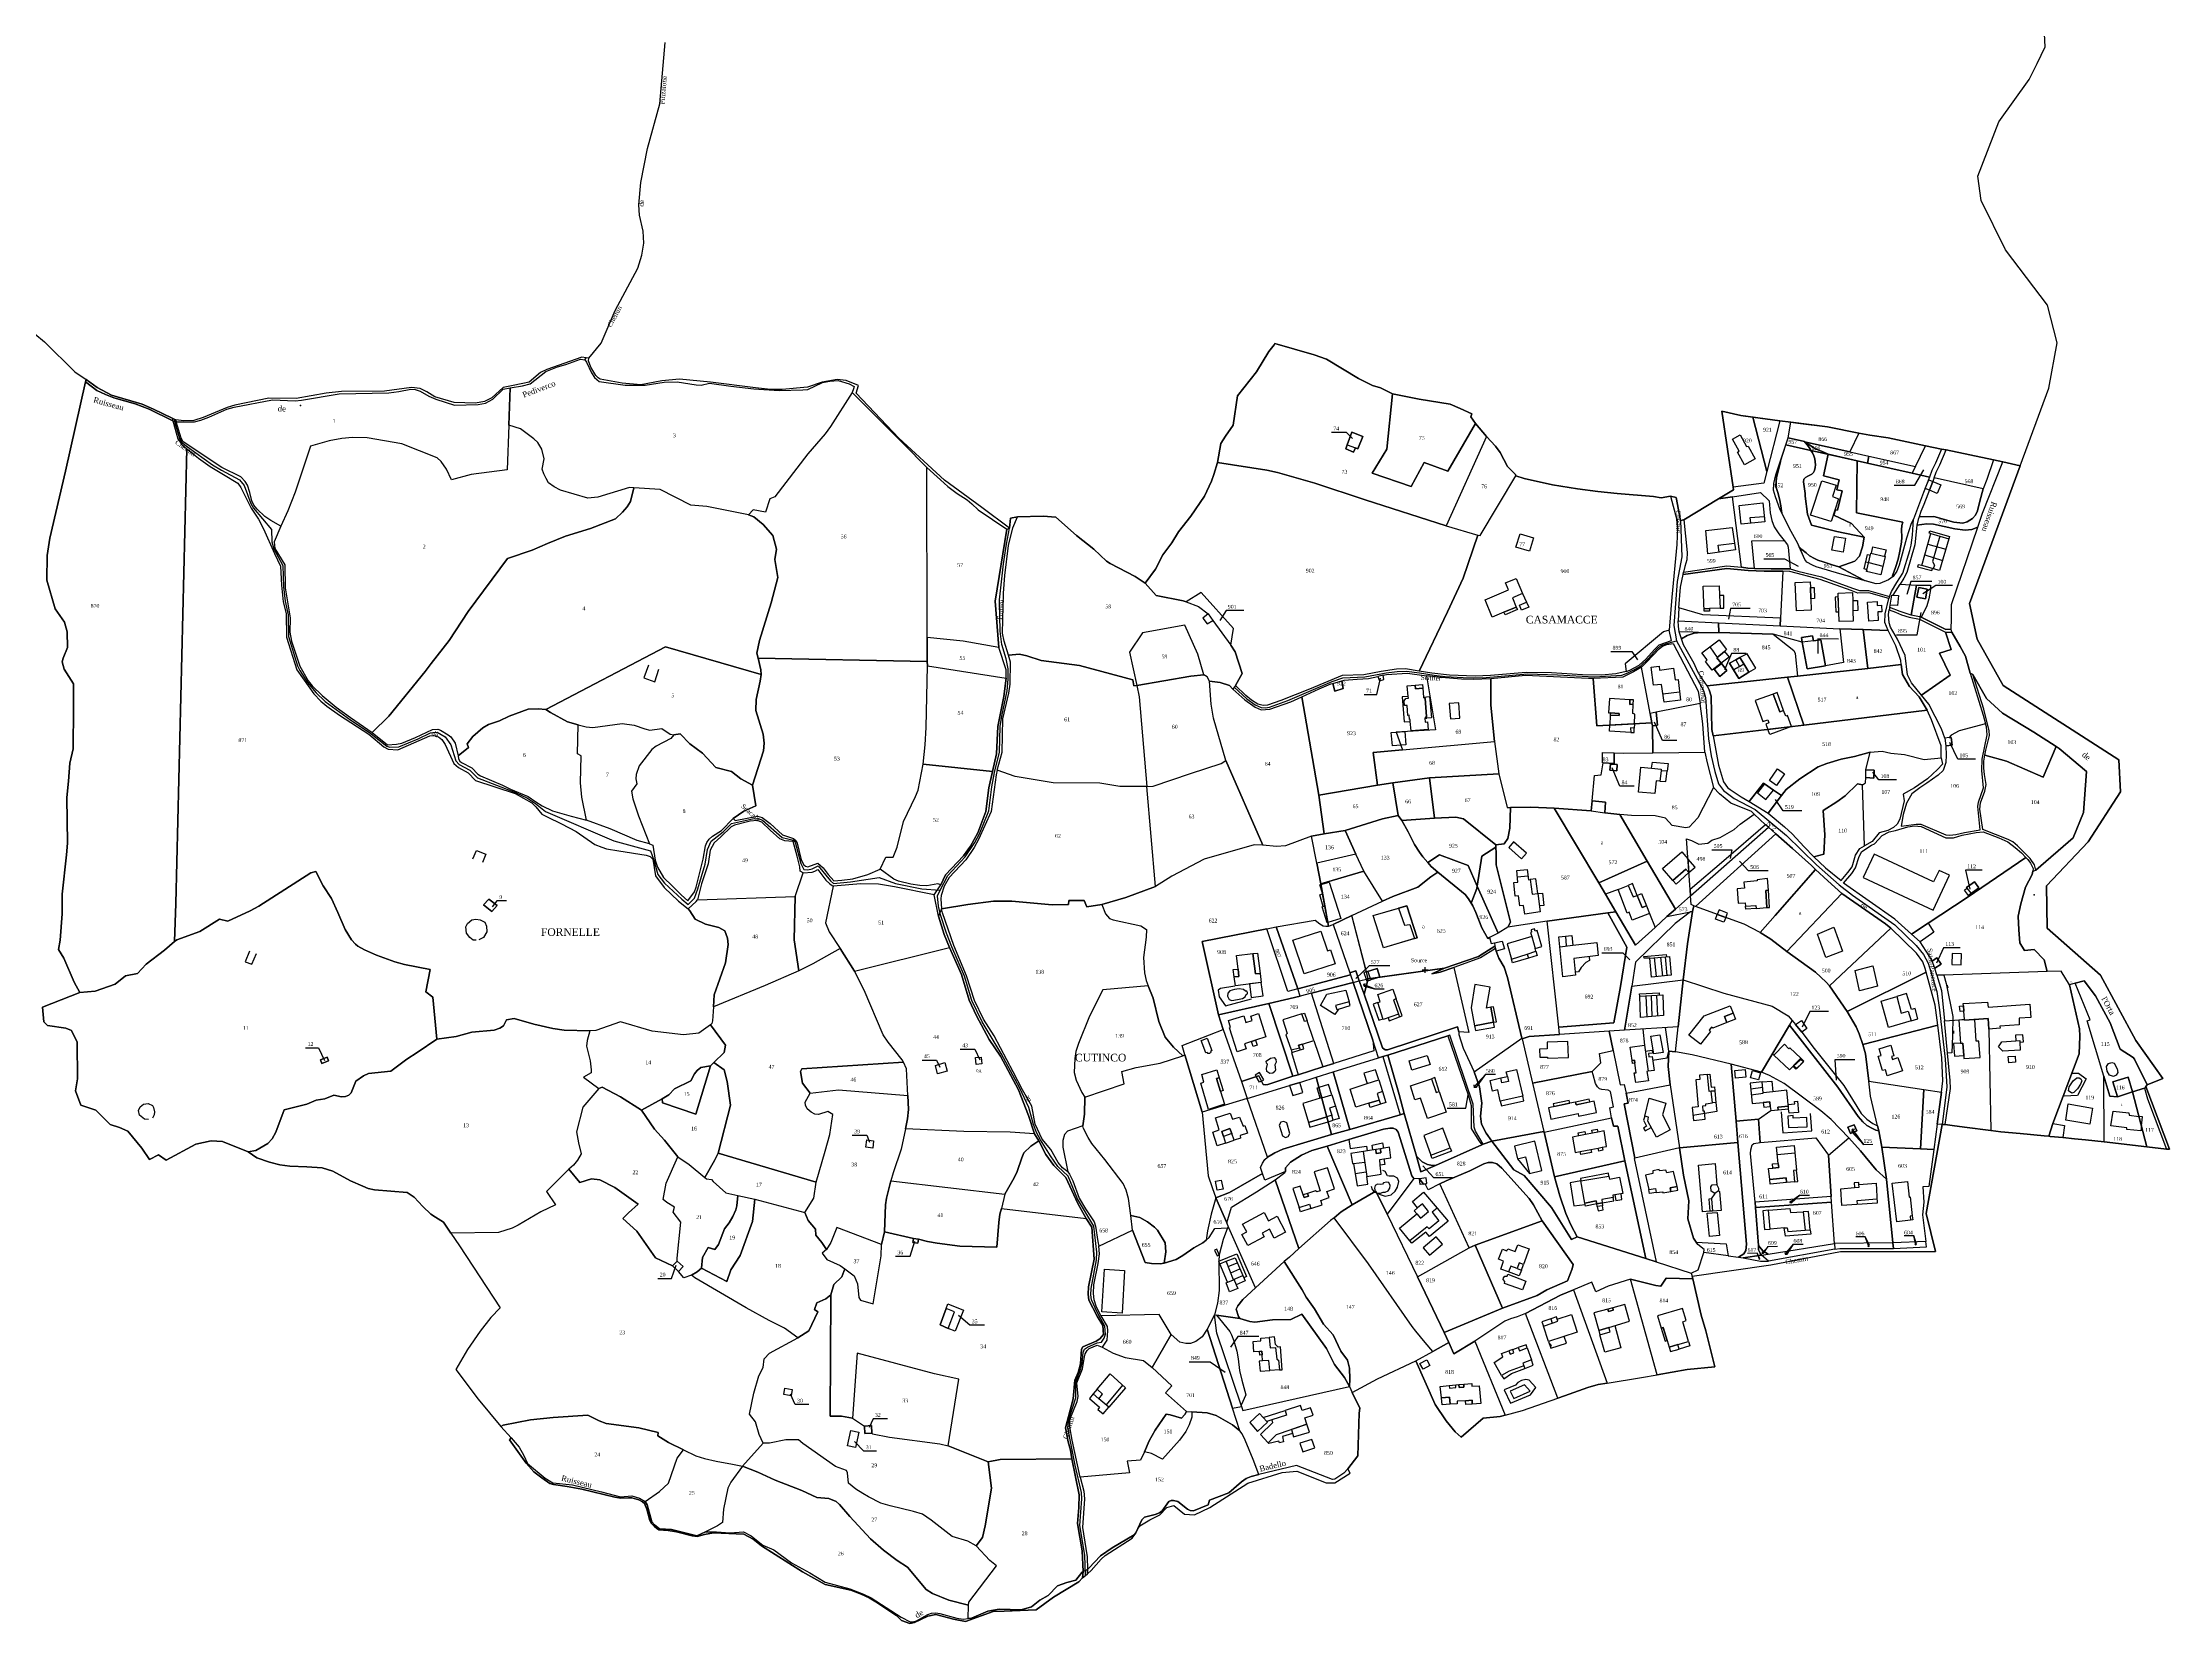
# Model space of a CAD drawing. Extents: x 1205805 to 1207436, y 6154338 to 6158020.
# Drawn here: x 1206322 to 1207436, y 6154338 to 6155166 of the extents above; entities that cross this region are included whole.
import ezdxf

# ---------------------------------------------------------------- set-up
doc = ezdxf.new("R2010")
doc.units = 0
doc.linetypes.add('CONTINU', pattern=[0])
doc.layers.get('0').update_dxf_attribs({"linetype": 'CONTINU'})
for name, color, linetype in [('1FLECHEFL', 7, 'CONTINU'), ('1LIEUDIT', 7, 'CONTINU'), ('1PARCELLE', 7, 'CONTINU'), ('1SECTION', 7, 'CONTINU'), ('1SUBDFISC', 7, 'CONTINU'), ('1SUBDSECT', 7, 'CONTINU'), ('1TRONFLUV', 7, 'CONTINU'), ('1TROUPARCELLE', 7, 'CONTINU'), ('1TROUSUBDFISC', 7, 'CONTINU'), ('1ZONCOMM', 7, 'CONTINU'), ('3BATIDUR', 7, 'CONTINU'), ('3BATILEGER', 7, 'CONTINU'), ('3CALVAIRE', 7, 'CONTINU'), ('3CALVAIRETEX', 7, 'CONTINU'), ('3CHEMIN', 7, 'CONTINU'), ('3FISCLINE', 7, 'CONTINUOUS'), ('3FLECHEPAR', 7, 'CONTINU'), ('3LIEUDITTEX', 7, 'CONTINU'), ('3MURNONMI', 7, 'CONTINU'), ('3NUMVOIE', 7, 'CONTINU'), ('3PARCELLETEX', 7, 'CONTINU'), ('3PISCINE', 7, 'CONTINUOUS'), ('3PONT', 7, 'CONTINU'), ('3SUBDFISCTEX', 7, 'CONTINU'), ('3TOPOLINE', 7, 'CONTINU'), ('3TRONFLUVTEX', 7, 'CONTINU'), ('3ZONCOMMTEX', 7, 'CONTINU')]:
    doc.layers.add(name, color=color, linetype=linetype)
doc.styles.get("Standard").update_dxf_attribs({"font": 'Times New Roman'})

# ---------------------------------------------------------------- blocks, each defined once
blk = doc.blocks.new('MURNOMI')
blk.add_line((-0.75, 0.5), (0.75, 0.5))
blk = doc.blocks.new('DETATOPO')
for points in [[(-1.5, 0), (1.5, 0)], [(0, -1.5), (0, 1.5)]]:
    blk.add_lwpolyline(points)
blk = doc.blocks.new('FLECHRU1')
blk.add_point((0, 0))

msp = doc.modelspace()

# ---------------------------------------------------------------- linework, layer by layer
at = {"layer": '1LIEUDIT'}
for points in [[(1206792.9, 6154725.18), (1206795.26, 6154730.45), (1206804.68, 6154740.42), (1206808.34, 6154745.46), (1206812.23, 6154752.38), (1206816.37, 6154763.62), (1206817.98, 6154775.92), (1206819.89, 6154784.49), (1206822.01, 6154793.73), (1206822.64, 6154808.06), (1206825.84, 6154823.74), (1206826.98, 6154833.36), (1206827.09, 6154837.71), (1206823.25, 6154849.41), (1206821.35, 6154873.67), (1206827.31, 6154911.35), (1206828.83, 6154911.89), (1206829.33, 6154917.16), (1206832.9, 6154917.86), (1206846.42, 6154918.17), (1206853.06, 6154917.78), (1206863.79, 6154908.18), (1206872.88, 6154900.94), (1206879.56, 6154894.64), (1206881.41, 6154893.52), (1206894.61, 6154886.67), (1206899.73, 6154883.09), (1206905.24, 6154890.4), (1206909.03, 6154898.02), (1206913.7, 6154904.26), (1206917.29, 6154909.95), (1206923.64, 6154918.27), (1206930.83, 6154928.76), (1206934.55, 6154936.54), (1206935.85, 6154940.11), (1206937.64, 6154946.33), (1206939.46, 6154956.34), (1206941.89, 6154960.14), (1206945.97, 6154965.88), (1206948.2, 6154981.22), (1206958.05, 6154993.73), (1206964.58, 6155004.5), (1206967.33, 6155008.02), (1206967.71, 6155008.57), (1206988.22, 6155002.69), (1206994.84, 6155000.36), (1207011.54, 6154990.28), (1207018.85, 6154986.59), (1207022.97, 6154985.36), (1207029.38, 6154982.32), (1207043.3, 6154979.51), (1207059.5, 6154976.8), (1207064.78, 6154974.6), (1207070.92, 6154971.79), (1207070.41, 6154970.21), (1207072.79, 6154966.81), (1207078.6, 6154959.88), (1207083.31, 6154954.87), (1207085.76, 6154951.5), (1207089.53, 6154944.21), (1207093.64, 6154940), (1207093.98, 6154939.4), (1207098.24, 6154937.94), (1207113.16, 6154934.67), (1207126.12, 6154932.46), (1207136.81, 6154931.16), (1207146.89, 6154930.01), (1207165.97, 6154928.48), (1207169.97, 6154927.85), (1207174.86, 6154928.62), (1207177.8, 6154928.06), (1207180.1, 6154915.94), (1207181.93, 6154916.32), (1207200.05, 6154927.32), (1207207.8, 6154932.09), (1207207.65, 6154933.43), (1207201.81, 6154973.13), (1207211.76, 6154970.92), (1207232.1, 6154968.19), (1207237.96, 6154967.42), (1207257.13, 6154965.04), (1207273.52, 6154961.72), (1207279.28, 6154960.57), (1207288.78, 6154959.18), (1207308.33, 6154955.1), (1207316.72, 6154953.38), (1207317.99, 6154953.21), (1207319.25, 6154953.03), (1207344.07, 6154947.73), (1207348.93, 6154946.67), (1207357.96, 6154944.63), (1207331.42, 6154872.44), (1207335.52, 6154853.79), (1207349.14, 6154829.61), (1207409.65, 6154790.69), (1207410.6, 6154773.89), (1207393.55, 6154747.64), (1207371.83, 6154724.6), (1207372.19, 6154702.59), (1207400.02, 6154677.95), (1207418.47, 6154643.68), (1207432.75, 6154623.78), (1207424.43, 6154620.45), (1207423.76, 6154619.64), (1207436.16, 6154586.71), (1207434.56, 6154586.88), (1207424.25, 6154588.04), (1207401.93, 6154590.55), (1207392.27, 6154591.65), (1207386.43, 6154592.25), (1207380.24, 6154592.85), (1207373.73, 6154593.43), (1207372.94, 6154593.53), (1207370.58, 6154593.79), (1207358.03, 6154594.94), (1207347.8, 6154595.91), (1207342.58, 6154596.5), (1207328.81, 6154598.27), (1207322.3, 6154599.16), (1207318.67, 6154599.67), (1207317.06, 6154599.63), (1207314.59, 6154599.94), (1207316.85, 6154616.62), (1207317.53, 6154622.62), (1207317.03, 6154634.61), (1207314.83, 6154651.68), (1207313.56, 6154662.15), (1207308.74, 6154679.39), (1207308.24, 6154681.43), (1207307.03, 6154684.92), (1207303.72, 6154689.42), (1207290.26, 6154702.46), (1207287.54, 6154704.74), (1207264.54, 6154720.65), (1207257.26, 6154727.21), (1207250.73, 6154733.2), (1207248.66, 6154735.32), (1207238.83, 6154744.21), (1207230.07, 6154751.98), (1207226.14, 6154755.39), (1207224.67, 6154756.69), (1207218.63, 6154762.18), (1207217.23, 6154763.56), (1207206.42, 6154768.04), (1207200.59, 6154772.84), (1207197.33, 6154776.23), (1207189.22, 6154760.2), (1207184.58, 6154755.36), (1207182.91, 6154755.01), (1207175.71, 6154756.28), (1207172.33, 6154760.06), (1207166.79, 6154761.24), (1207154.44, 6154761.43), (1207148.36, 6154761.97), (1207140.53, 6154762.93), (1207140.93, 6154768.4), (1207133.89, 6154769.14), (1207133.41, 6154763.99), (1207113.99, 6154765.4), (1207101.77, 6154765.78), (1207091.18, 6154765.62), (1207090.77, 6154754.91), (1207089.68, 6154749.47), (1207087.82, 6154746.68), (1207083.36, 6154746.22), (1207066.51, 6154759.8), (1207062.51, 6154760.54), (1207051.35, 6154760.02), (1207034.28, 6154758.87), (1207032.36, 6154761.55), (1207024.13, 6154759.71), (1207004.48, 6154753.66), (1206993.48, 6154751.87), (1206986.96, 6154750.61), (1206973.33, 6154745.57), (1206968.55, 6154745.18), (1206961.42, 6154746.03), (1206956.84, 6154746.17), (1206930.68, 6154738.66), (1206913.75, 6154729.69), (1206905.14, 6154724.29), (1206889.63, 6154718.64), (1206877.16, 6154714.87), (1206869.27, 6154713.66), (1206867.94, 6154717.01), (1206859.84, 6154716.93), (1206859.7, 6154714.97), (1206851.1, 6154714.7), (1206830.02, 6154716.64), (1206820.38, 6154716.68), (1206806.98, 6154714.94), (1206793.17, 6154712.55), (1206791.6, 6154708.82), (1206789.37, 6154719.95), (1206792.9, 6154725.18)], [(1206792.9, 6154725.18), (1206795.26, 6154730.45), (1206804.68, 6154740.42), (1206808.34, 6154745.46), (1206812.23, 6154752.38), (1206816.37, 6154763.62), (1206817.98, 6154775.92), (1206819.89, 6154784.49), (1206822.01, 6154793.73), (1206822.64, 6154808.06), (1206825.84, 6154823.74), (1206826.98, 6154833.36), (1206827.09, 6154837.71), (1206823.25, 6154849.41), (1206821.35, 6154873.67), (1206827.31, 6154911.35), (1206828.83, 6154911.89), (1206814.29, 6154922.68), (1206794.82, 6154937.1), (1206770.87, 6154958.99), (1206748.47, 6154982.64), (1206749.67, 6154986.64), (1206743.32, 6154989.32), (1206738.48, 6154989.71), (1206730.74, 6154988.39), (1206722.97, 6154985.75), (1206709.77, 6154984.59), (1206703.62, 6154984.62), (1206695.77, 6154985.44), (1206672.23, 6154988.47), (1206656.05, 6154989.87), (1206646.69, 6154989.01), (1206635.71, 6154987.06), (1206625.96, 6154987.84), (1206614.35, 6154989.98), (1206613.32, 6154990.61), (1206612.09, 6154991.93), (1206609.47, 6154996.25), (1206608.27, 6154999.62), (1206608.57, 6155000.87), (1206607.1, 6155001.12), (1206604.85, 6155001.51), (1206586.55, 6154995.1), (1206583.2, 6154993.41), (1206577.18, 6154988.43), (1206573.85, 6154987.65), (1206567.97, 6154986.51), (1206563.63, 6154985.57), (1206557.62, 6154980.14), (1206553.82, 6154978.28), (1206549.21, 6154977.42), (1206537.91, 6154977.81), (1206527.91, 6154980.77), (1206523.74, 6154983.41), (1206520.21, 6154985), (1206515.62, 6154985.55), (1206501.57, 6154983.62), (1206478.99, 6154983.43), (1206470.9, 6154982.67), (1206455.25, 6154979.75), (1206440.99, 6154979.94), (1206423.09, 6154976.36), (1206419.13, 6154975.2), (1206406.47, 6154969.97), (1206401.67, 6154968.39), (1206396.34, 6154968.17), (1206392.26, 6154968.63), (1206391.38, 6154969.02), (1206390.39, 6154969.45), (1206380.57, 6154974.23), (1206374.53, 6154976.79), (1206358.57, 6154981.55), (1206350.96, 6154985.65), (1206345.29, 6154989.71), (1206345.02, 6154988.61), (1206334.5, 6154941.83), (1206326.29, 6154906.67), (1206324.82, 6154897.62), (1206324.74, 6154884.7), (1206329.11, 6154869.72), (1206333.88, 6154862.68), (1206335.4, 6154857.62), (1206335.46, 6154849.46), (1206333.17, 6154843.8), (1206332.75, 6154841.9), (1206333.73, 6154838.17), (1206338.59, 6154830.42), (1206338.59, 6154817.75), (1206338.49, 6154796.46), (1206336.74, 6154788.86), (1206336.04, 6154779.5), (1206335.08, 6154770.88), (1206335.46, 6154746.97), (1206335.03, 6154740.82), (1206332.65, 6154720.32), (1206332.78, 6154709.97), (1206331.73, 6154696.23), (1206330.72, 6154691.32), (1206333.52, 6154686.87), (1206339.02, 6154674.16), (1206341.94, 6154668.84), (1206322.44, 6154661.13), (1206323.07, 6154653.41), (1206324.97, 6154651.46), (1206334.6, 6154650.19), (1206337.55, 6154648.99), (1206340.6, 6154642.85), (1206340.74, 6154623.65), (1206339.78, 6154617.28), (1206342.52, 6154609.76), (1206350.31, 6154607.3), (1206357.79, 6154599.66), (1206362.7, 6154598.06), (1206367.07, 6154596.28), (1206374.35, 6154587.24), (1206378.53, 6154581.46), (1206383.16, 6154583.9), (1206387.24, 6154581.07), (1206402.71, 6154589.33), (1206410.76, 6154591.13), (1206416.64, 6154590.75), (1206430.04, 6154585.34), (1206434.66, 6154582.29), (1206441.28, 6154579.91), (1206446.61, 6154578.55), (1206451.87, 6154577.94), (1206460.76, 6154577.52), (1206468.79, 6154577.03), (1206474.45, 6154575.24), (1206483.72, 6154570.25), (1206490.14, 6154567.34), (1206493.02, 6154566.27), (1206496.34, 6154565.57), (1206513.38, 6154564.11), (1206516.96, 6154561.65), (1206521.49, 6154556.79), (1206525.8, 6154552.73), (1206528.16, 6154551.19), (1206532.33, 6154548.62), (1206536.18, 6154542.84), (1206540.69, 6154536.12), (1206562.01, 6154503.71), (1206557.16, 6154498.66), (1206551.68, 6154491.42), (1206545.02, 6154481.94), (1206538.94, 6154471.4), (1206550.56, 6154455.98), (1206562.38, 6154441.52), (1206567.75, 6154435.63), (1206566.98, 6154434.52), (1206575.65, 6154422.41), (1206579.67, 6154417.78), (1206583.81, 6154414.63), (1206588.13, 6154411.81), (1206589.99, 6154411.21), (1206597.13, 6154410.2), (1206604.76, 6154408.82), (1206622.14, 6154404.54), (1206625.24, 6154404.07), (1206629.35, 6154404.29), (1206631.03, 6154404.22), (1206634.72, 6154403.15), (1206636.68, 6154402.16), (1206637.64, 6154401.34), (1206638.9, 6154398.36), (1206640.52, 6154392.32), (1206641.3, 6154390.81), (1206642.62, 6154389.44), (1206644.13, 6154388.17), (1206645.08, 6154387.53), (1206650.12, 6154387.19), (1206654.34, 6154386.4), (1206662.68, 6154384.26), (1206665.15, 6154383.98), (1206669.05, 6154385.03), (1206673.77, 6154385.96), (1206689.65, 6154385.2), (1206694.53, 6154382.54), (1206698.88, 6154379.03), (1206720.45, 6154365.49), (1206732.21, 6154358.93), (1206745.64, 6154355.86), (1206751.08, 6154353.8), (1206755.24, 6154351.92), (1206758.76, 6154349.73), (1206769.54, 6154342.56), (1206772.25, 6154340.08), (1206776.59, 6154338.46), (1206779.1, 6154338.93), (1206786.09, 6154342.23), (1206790.17, 6154343.13), (1206799.42, 6154340.69), (1206805.68, 6154339.51), (1206820.29, 6154344.78), (1206826.01, 6154344.92), (1206842.66, 6154345.56), (1206851.77, 6154352.31), (1206865.16, 6154360.19), (1206866.99, 6154362.3), (1206867.4, 6154365.65), (1206866.83, 6154376.42), (1206864.39, 6154390.82), (1206865.13, 6154399.13), (1206865.23, 6154405.77), (1206861.4, 6154424.62), (1206860.68, 6154429.16), (1206859.46, 6154433.63), (1206858.08, 6154440.87), (1206862.11, 6154456.05), (1206862.94, 6154465.79), (1206864.67, 6154469.87), (1206866, 6154474.43), (1206866.47, 6154482.03), (1206867.25, 6154483.37), (1206874.07, 6154486.33), (1206876.07, 6154487.54), (1206877.98, 6154489.83), (1206877.58, 6154494.53), (1206874.65, 6154499.32), (1206870.33, 6154507.68), (1206869.95, 6154510.82), (1206870.22, 6154514.7), (1206873.15, 6154529.16), (1206871.82, 6154545.97), (1206868.99, 6154550.5), (1206864.55, 6154558.33), (1206858.23, 6154571.89), (1206852.07, 6154578.21), (1206847.87, 6154584.03), (1206844.21, 6154591.07), (1206841.86, 6154594.79), (1206838.75, 6154604.4), (1206833.46, 6154617.91), (1206823.97, 6154635.52), (1206818.15, 6154644.3), (1206811.49, 6154656.61), (1206807.7, 6154664.84), (1206803.56, 6154678.17), (1206797.31, 6154692.34), (1206794.49, 6154699.19), (1206791.6, 6154708.82), (1206789.37, 6154719.95), (1206792.9, 6154725.18)], [(1207314.59, 6154599.94), (1207316.85, 6154616.62), (1207317.53, 6154622.62), (1207317.03, 6154634.61), (1207314.83, 6154651.68), (1207313.56, 6154662.15), (1207308.74, 6154679.39), (1207308.24, 6154681.43), (1207307.03, 6154684.92), (1207303.72, 6154689.42), (1207290.26, 6154702.46), (1207287.54, 6154704.74), (1207264.54, 6154720.65), (1207257.26, 6154727.21), (1207250.73, 6154733.2), (1207248.66, 6154735.32), (1207238.83, 6154744.21), (1207230.07, 6154751.98), (1207226.14, 6154755.39), (1207224.67, 6154756.69), (1207218.63, 6154762.18), (1207217.23, 6154763.56), (1207206.42, 6154768.04), (1207200.59, 6154772.84), (1207197.33, 6154776.23), (1207189.22, 6154760.2), (1207184.58, 6154755.36), (1207182.91, 6154755.01), (1207175.71, 6154756.28), (1207172.33, 6154760.06), (1207166.79, 6154761.24), (1207154.44, 6154761.43), (1207148.36, 6154761.97), (1207140.53, 6154762.93), (1207140.93, 6154768.4), (1207133.89, 6154769.14), (1207133.41, 6154763.99), (1207113.99, 6154765.4), (1207101.77, 6154765.78), (1207091.18, 6154765.62), (1207090.77, 6154754.91), (1207089.68, 6154749.47), (1207087.82, 6154746.68), (1207083.36, 6154746.22), (1207066.51, 6154759.8), (1207062.51, 6154760.54), (1207051.35, 6154760.02), (1207034.28, 6154758.87), (1207032.36, 6154761.55), (1207024.13, 6154759.71), (1207004.48, 6154753.66), (1206993.48, 6154751.87), (1206986.96, 6154750.61), (1206973.33, 6154745.57), (1206968.55, 6154745.18), (1206961.42, 6154746.03), (1206956.84, 6154746.17), (1206930.68, 6154738.66), (1206913.75, 6154729.69), (1206905.14, 6154724.29), (1206889.63, 6154718.64), (1206877.16, 6154714.87), (1206869.27, 6154713.66), (1206867.94, 6154717.01), (1206859.84, 6154716.93), (1206859.7, 6154714.97), (1206851.1, 6154714.7), (1206830.02, 6154716.64), (1206820.38, 6154716.68), (1206806.98, 6154714.94), (1206793.17, 6154712.55), (1206791.6, 6154708.82), (1206794.49, 6154699.19), (1206797.31, 6154692.34), (1206803.56, 6154678.17), (1206807.7, 6154664.84), (1206811.49, 6154656.61), (1206818.15, 6154644.3), (1206823.97, 6154635.52), (1206833.46, 6154617.91), (1206838.75, 6154604.4), (1206841.86, 6154594.79), (1206844.21, 6154591.07), (1206847.87, 6154584.03), (1206852.07, 6154578.21), (1206858.23, 6154571.89), (1206864.55, 6154558.33), (1206868.99, 6154550.5), (1206871.82, 6154545.97), (1206873.15, 6154529.16), (1206870.22, 6154514.7), (1206869.95, 6154510.82), (1206870.33, 6154507.68), (1206874.65, 6154499.32), (1206877.58, 6154494.53), (1206877.98, 6154489.83), (1206876.07, 6154487.54), (1206874.07, 6154486.33), (1206867.25, 6154483.37), (1206866.47, 6154482.03), (1206866, 6154474.43), (1206864.67, 6154469.87), (1206862.94, 6154465.79), (1206862.11, 6154456.05), (1206858.08, 6154440.87), (1206859.46, 6154433.63), (1206860.68, 6154429.16), (1206861.4, 6154424.62), (1206865.23, 6154405.77), (1206865.13, 6154399.13), (1206864.39, 6154390.82), (1206866.83, 6154376.42), (1206867.4, 6154365.65), (1206866.99, 6154362.3), (1206868.53, 6154363.62), (1206869.6, 6154364.53), (1206871.52, 6154366.18), (1206876.81, 6154372.06), (1206878.94, 6154374.1), (1206892.92, 6154383.15), (1206894.93, 6154385.69), (1206896.27, 6154388.61), (1206896.96, 6154389.63), (1206902.26, 6154392.78), (1206907.48, 6154395.38), (1206911.18, 6154399.25), (1206914.84, 6154400.23), (1206920.37, 6154395.75), (1206925.62, 6154395.41), (1206933.68, 6154399.21), (1206953.65, 6154411.99), (1206971.49, 6154417.44), (1206979.15, 6154418.25), (1206994.61, 6154412.08), (1206999.16, 6154412.13), (1207007.09, 6154417.2), (1207005.89, 6154419.44), (1207011.18, 6154426.26), (1207011.95, 6154448.58), (1207012.22, 6154451.12), (1207008.28, 6154459.39), (1207021.49, 6154466.57), (1207041.55, 6154475.94), (1207051.7, 6154453.15), (1207057.4, 6154444.55), (1207062.15, 6154438.77), (1207065.26, 6154435.99), (1207076.78, 6154445.97), (1207085.66, 6154446.8), (1207088.23, 6154447.5), (1207097.32, 6154450.03), (1207115.92, 6154456.49), (1207119.35, 6154457.67), (1207131.55, 6154462.05), (1207136.95, 6154463.51), (1207141.73, 6154464.31), (1207159.67, 6154467.31), (1207167.85, 6154468.71), (1207183.7, 6154471.42), (1207198.16, 6154472.9), (1207193.31, 6154491.71), (1207190.92, 6154499.96), (1207186.5, 6154518.96), (1207186.16, 6154520.33), (1207227.51, 6154526.29), (1207263.89, 6154533.23), (1207313.57, 6154533.17), (1207308.81, 6154553.06), (1207317.06, 6154599.63), (1207314.59, 6154599.94)]]:
    msp.add_lwpolyline(points, close=True, dxfattribs=at)
at = {"layer": '1PARCELLE'}
for points in [[(1207015.07, 6154926.82), (1206988.66, 6154935.53), (1206969.04, 6154941.13), (1206963.43, 6154942.3), (1206937.64, 6154946.33), (1206939.46, 6154956.34), (1206941.89, 6154960.14), (1206945.97, 6154965.88), (1206948.2, 6154981.22), (1206958.05, 6154993.73), (1206964.58, 6155004.5), (1206967.33, 6155008.02), (1206967.71, 6155008.57), (1206988.22, 6155002.69), (1206994.84, 6155000.36), (1207011.54, 6154990.28), (1207018.85, 6154986.59), (1207022.97, 6154985.36), (1207029.38, 6154982.32), (1207026.29, 6154953.31), (1207018.73, 6154940.74), (1207039.12, 6154933.78), (1207045.97, 6154946.29), (1207058.3, 6154941.72), (1207072.79, 6154966.81), (1207078.6, 6154959.88), (1207057.43, 6154913.23), (1207015.07, 6154926.82)], [(1206567.27, 6154985.41), (1206573.69, 6154986.51), (1206577.81, 6154987.56), (1206586.01, 6154993.96), (1206592.15, 6154996.34), (1206596.37, 6154997.71), (1206604.08, 6155000.39), (1206606.46, 6155000.08), (1206607.21, 6154998.84), (1206609.86, 6154993.28), (1206611.47, 6154990.84), (1206613.84, 6154988.81), (1206627.51, 6154986.81), (1206637.99, 6154986.75), (1206647.89, 6154988.44), (1206654.79, 6154988.49), (1206664.66, 6154986.99), (1206667.38, 6154986.87), (1206671.68, 6154987.89), (1206682.87, 6154986.27), (1206694.82, 6154984.96), (1206708.16, 6154984.1), (1206720.58, 6154984.3), (1206723.12, 6154984.59), (1206730.79, 6154988.2), (1206734.75, 6154988.83), (1206739.11, 6154989.25), (1206744.84, 6154987.57), (1206747.4, 6154986.14), (1206747.14, 6154984.85), (1206746.35, 6154982.89), (1206735.12, 6154965.13), (1206732.22, 6154961.35), (1206723.1, 6154950.85), (1206705.87, 6154928.38), (1206703.21, 6154927.37), (1206700.95, 6154920.31), (1206694.57, 6154921.52), (1206692.1, 6154918.85), (1206670.35, 6154923.36), (1206661.91, 6154924.04), (1206645.92, 6154932.26), (1206632.11, 6154933.11), (1206629.86, 6154933.31), (1206613.19, 6154928.16), (1206608, 6154927.63), (1206593.62, 6154931.84), (1206590.36, 6154933.61), (1206587.46, 6154935.74), (1206586.13, 6154937.9), (1206584.88, 6154940.37), (1206584.12, 6154942.82), (1206585.09, 6154948.27), (1206583.8, 6154953.38), (1206581.78, 6154956.76), (1206579.72, 6154958.74), (1206572.78, 6154964), (1206566.63, 6154965.83), (1206567.27, 6154985.41)], [(1206391.52, 6154695.49), (1206386.27, 6154690.97), (1206376.71, 6154683.67), (1206372.16, 6154678.83), (1206365.83, 6154677.55), (1206360.49, 6154673.25), (1206349.99, 6154669.46), (1206341.94, 6154668.84), (1206339.02, 6154674.16), (1206333.52, 6154686.87), (1206330.72, 6154691.32), (1206331.73, 6154696.23), (1206332.78, 6154709.97), (1206332.65, 6154720.32), (1206335.03, 6154740.82), (1206335.46, 6154746.97), (1206335.08, 6154770.88), (1206336.04, 6154779.5), (1206336.74, 6154788.86), (1206338.49, 6154796.46), (1206338.59, 6154817.75), (1206338.59, 6154830.42), (1206333.73, 6154838.17), (1206332.75, 6154841.9), (1206333.17, 6154843.8), (1206335.46, 6154849.46), (1206335.4, 6154857.62), (1206333.88, 6154862.68), (1206329.11, 6154869.72), (1206324.74, 6154884.7), (1206324.82, 6154897.62), (1206326.29, 6154906.67), (1206334.5, 6154941.83), (1206345.02, 6154988.61), (1206350.92, 6154983.98), (1206355.35, 6154981.88), (1206359.72, 6154980.26), (1206371.02, 6154977.03), (1206378.22, 6154974.23), (1206390.59, 6154968.15), (1206393.32, 6154958.73), (1206395.29, 6154955.85), (1206398.01, 6154953.49), (1206392.25, 6154715.38), (1206391.52, 6154695.49)], [(1206567.27, 6154985.41), (1206566.63, 6154965.83), (1206565.75, 6154942.5), (1206546.84, 6154939.96), (1206536.61, 6154937.3), (1206533.91, 6154942.89), (1206531.19, 6154946.78), (1206529.12, 6154948.83), (1206510.61, 6154956.03), (1206492.41, 6154959.23), (1206484.82, 6154959.37), (1206479.21, 6154958.89), (1206472.56, 6154957.64), (1206462.83, 6154954.91), (1206454.7, 6154930.83), (1206450.8, 6154921.03), (1206447.16, 6154913.02), (1206441.91, 6154915.94), (1206438.84, 6154918.08), (1206434.74, 6154921.94), (1206433.06, 6154923.95), (1206432.03, 6154926.3), (1206430.97, 6154930.54), (1206429.78, 6154934.5), (1206428.55, 6154936.37), (1206426.36, 6154938.77), (1206416.24, 6154943.7), (1206396.13, 6154957.18), (1206395.06, 6154959.07), (1206392.43, 6154967.55), (1206401.97, 6154967.67), (1206405.3, 6154968.52), (1206409.6, 6154970.1), (1206418.98, 6154974.3), (1206422.84, 6154975.32), (1206442.8, 6154979.07), (1206454.8, 6154978.64), (1206457.97, 6154978.98), (1206477.75, 6154982.28), (1206503.73, 6154982.82), (1206509, 6154983.48), (1206515.25, 6154984.71), (1206517.64, 6154984.57), (1206520.15, 6154983.76), (1206524.79, 6154981.09), (1206528.39, 6154979.44), (1206538.09, 6154976.32), (1206550.62, 6154976.68), (1206554.42, 6154977.36), (1206558.27, 6154979.54), (1206563.57, 6154984.67), (1206567.27, 6154985.41)], [(1206746.35, 6154982.89), (1206735.12, 6154965.13), (1206732.22, 6154961.35), (1206723.1, 6154950.85), (1206705.87, 6154928.38), (1206703.21, 6154927.37), (1206700.95, 6154920.31), (1206694.57, 6154921.52), (1206692.1, 6154918.85), (1206694.93, 6154917.84), (1206699.73, 6154913.94), (1206704.86, 6154908.15), (1206706.84, 6154901.01), (1206705.9, 6154895.62), (1206707.42, 6154886.07), (1206704.01, 6154872.91), (1206697.85, 6154853.18), (1206696.53, 6154846.45), (1206697.1, 6154843.94), (1206785.74, 6154842.17), (1206785.64, 6154854.66), (1206785.52, 6154943.66), (1206773.22, 6154956.13), (1206746.35, 6154982.89)], [(1207072.79, 6154966.81), (1207058.3, 6154941.72), (1207045.97, 6154946.29), (1207039.12, 6154933.78), (1207018.73, 6154940.74), (1207026.29, 6154953.31), (1207029.38, 6154982.32), (1207043.3, 6154979.51), (1207059.5, 6154976.8), (1207064.78, 6154974.6), (1207070.92, 6154971.79), (1207070.41, 6154970.21), (1207072.79, 6154966.81)], [(1206632.11, 6154933.11), (1206629.86, 6154933.31), (1206613.19, 6154928.16), (1206608, 6154927.63), (1206593.62, 6154931.84), (1206590.36, 6154933.61), (1206587.46, 6154935.74), (1206586.13, 6154937.9), (1206584.88, 6154940.37), (1206584.12, 6154942.82), (1206585.09, 6154948.27), (1206583.8, 6154953.38), (1206581.78, 6154956.76), (1206579.72, 6154958.74), (1206572.78, 6154964), (1206566.63, 6154965.83), (1206565.75, 6154942.5), (1206546.84, 6154939.96), (1206536.61, 6154937.3), (1206533.91, 6154942.89), (1206531.19, 6154946.78), (1206529.12, 6154948.83), (1206510.61, 6154956.03), (1206492.41, 6154959.23), (1206484.82, 6154959.37), (1206479.21, 6154958.89), (1206472.56, 6154957.64), (1206462.83, 6154954.91), (1206454.7, 6154930.83), (1206450.8, 6154921.03), (1206447.16, 6154913.02), (1206443.73, 6154904.74), (1206444.11, 6154901.37), (1206449.37, 6154892.82), (1206449.5, 6154880.64), (1206452.13, 6154864.99), (1206451.96, 6154857.53), (1206452.84, 6154852.84), (1206457.16, 6154839.73), (1206461.57, 6154831.93), (1206463.7, 6154829.39), (1206468.86, 6154824.3), (1206476.24, 6154818.29), (1206483.7, 6154812.78), (1206495.06, 6154804.91), (1206503.73, 6154813.45), (1206522.77, 6154836.97), (1206525.85, 6154841.08), (1206535.36, 6154853.17), (1206545.38, 6154868.23), (1206565.93, 6154896.07), (1206578.86, 6154900.46), (1206586.86, 6154903.99), (1206596.3, 6154907.76), (1206609.38, 6154911.79), (1206622.54, 6154916.88), (1206626.2, 6154920.27), (1206628.54, 6154923.08), (1206630.29, 6154925.95), (1206632.11, 6154933.11)], [(1207207.41, 6154928.31), (1207222.07, 6154930.67), (1207226.61, 6154926.17), (1207227.15, 6154920.04), (1207227.88, 6154915.96), (1207229.23, 6154912.71), (1207231.63, 6154909), (1207234.44, 6154905.57), (1207236.09, 6154903.17), (1207236.44, 6154901.97), (1207237.52, 6154890.71), (1207241.51, 6154889.46), (1207253.92, 6154886.54), (1207270.13, 6154880.47), (1207273.93, 6154879.25), (1207278.61, 6154879.29), (1207289.54, 6154876.18), (1207290.6, 6154878.86), (1207293.43, 6154883.44), (1207296.48, 6154888.33), (1207300.29, 6154900.2), (1207300.91, 6154903.11), (1207301.57, 6154908.26), (1207302.13, 6154916.6), (1207300.84, 6154914.3), (1207298.47, 6154906.71), (1207294.7, 6154892.58), (1207293.46, 6154889.47), (1207291.4, 6154886.72), (1207290.94, 6154886.35), (1207289.1, 6154884.83), (1207284.54, 6154882.96), (1207282.6, 6154882.79), (1207276.51, 6154884.46), (1207264.73, 6154887.67), (1207251.19, 6154891.72), (1207249.2, 6154892.57), (1207246.25, 6154894.22), (1207245.28, 6154895.57), (1207242.34, 6154902.11), (1207241.53, 6154903.93), (1207238.06, 6154910.18), (1207233.21, 6154919.88), (1207232.37, 6154921.55), (1207229.84, 6154928.28), (1207228.83, 6154931.78), (1207229.05, 6154935.31), (1207230.1, 6154939.83), (1207232.41, 6154946.88), (1207235.27, 6154955.64), (1207236.48, 6154959.18), (1207237.96, 6154967.42), (1207232.1, 6154968.19), (1207225.31, 6154941.59), (1207223.77, 6154935.52), (1207207.65, 6154933.43), (1207207.8, 6154932.09), (1207200.05, 6154927.32), (1207207.41, 6154928.31)], [(1207201.81, 6154973.13), (1207211.76, 6154970.92), (1207217.96, 6154970.09), (1207225.31, 6154941.59), (1207223.77, 6154935.52), (1207207.65, 6154933.43), (1207201.81, 6154973.13)], [(1207217.96, 6154970.09), (1207232.1, 6154968.19), (1207225.31, 6154941.59), (1207217.96, 6154970.09)], [(1207236.48, 6154959.18), (1207237.96, 6154967.42), (1207241.52, 6154966.98), (1207257.13, 6154965.04), (1207273.52, 6154961.72), (1207268.85, 6154951.85), (1207245.1, 6154957.23), (1207244.98, 6154957.26), (1207236.48, 6154959.18)], [(1206526.89, 6154666.43), (1206523.09, 6154669.1), (1206525.44, 6154680.92), (1206511.94, 6154683.47), (1206506.91, 6154684.91), (1206497.23, 6154688.33), (1206491.08, 6154691.08), (1206487.53, 6154693.12), (1206486.25, 6154694.12), (1206484.18, 6154696.44), (1206480.99, 6154701.84), (1206477.09, 6154710.76), (1206473.79, 6154717.99), (1206469.46, 6154724.64), (1206465.61, 6154732.17), (1206462.88, 6154731.53), (1206435.62, 6154714.09), (1206431.08, 6154711.52), (1206419.55, 6154706.1), (1206415.05, 6154707.28), (1206404.73, 6154700.7), (1206392.82, 6154696.42), (1206391.52, 6154695.49), (1206392.25, 6154715.38), (1206398.01, 6154953.49), (1206404.13, 6154948.62), (1206410.18, 6154944.29), (1206417.27, 6154940.07), (1206424.77, 6154935.59), (1206426.32, 6154933.27), (1206431.75, 6154922.37), (1206435.49, 6154916.72), (1206438.2, 6154911.6), (1206443.95, 6154898.63), (1206447.11, 6154891.98), (1206447.52, 6154882.02), (1206448.52, 6154873.32), (1206449.98, 6154867.24), (1206450.23, 6154854.85), (1206455.55, 6154837.74), (1206464.57, 6154825.21), (1206468.24, 6154821.38), (1206471.29, 6154818.69), (1206477.89, 6154814.04), (1206493.25, 6154804.01), (1206501.14, 6154797.48), (1206503.44, 6154796.24), (1206508.55, 6154795.88), (1206525.24, 6154803.21), (1206527.26, 6154803.37), (1206529.71, 6154802.7), (1206531.53, 6154801.27), (1206533.31, 6154798.69), (1206537.89, 6154788.72), (1206540.23, 6154786.69), (1206545.34, 6154783.91), (1206549.07, 6154779.79), (1206569.96, 6154773), (1206578.61, 6154768.12), (1206580.83, 6154765.98), (1206583.92, 6154762.16), (1206586.6, 6154760.79), (1206594.15, 6154757.21), (1206601.86, 6154753.17), (1206611.65, 6154746.4), (1206615.28, 6154744.87), (1206617.83, 6154744.12), (1206624.12, 6154742.94), (1206638.49, 6154740.65), (1206640.59, 6154739.98), (1206641.96, 6154738.62), (1206643.47, 6154729.88), (1206648.02, 6154723.83), (1206655.48, 6154716.64), (1206660.45, 6154712.67), (1206661.35, 6154711.55), (1206664.16, 6154707.25), (1206669.57, 6154704.66), (1206676.53, 6154702.86), (1206679.79, 6154701.15), (1206681.13, 6154697.3), (1206681.37, 6154693.9), (1206679.99, 6154684.29), (1206674.08, 6154667.64), (1206673.86, 6154661.38), (1206673.25, 6154653.98), (1206672.95, 6154652.61), (1206672.22, 6154651.87), (1206666.1, 6154647.54), (1206658.13, 6154646.74), (1206641.66, 6154648.57), (1206625.12, 6154653.49), (1206612.15, 6154648.92), (1206609.05, 6154648.8), (1206595.66, 6154649.09), (1206589.56, 6154650.01), (1206579.73, 6154652.17), (1206569.43, 6154655.18), (1206565.3, 6154654.55), (1206563.74, 6154651.37), (1206561.84, 6154650.11), (1206558.93, 6154649.18), (1206547.15, 6154648.05), (1206539.06, 6154645.87), (1206528.96, 6154644.42), (1206526.89, 6154666.43)], [(1207004.85, 6154953.42), (1207008.95, 6154951.81), (1207009.93, 6154954), (1207011.22, 6154953.51), (1207013.7, 6154960), (1207008.02, 6154962.14), (1207005.64, 6154955.58), (1207004.85, 6154953.42)], [(1207057.43, 6154913.23), (1207073.94, 6154908.35), (1207075.21, 6154908.03), (1207093.98, 6154939.4), (1207093.64, 6154940), (1207089.53, 6154944.21), (1207085.76, 6154951.5), (1207083.31, 6154954.87), (1207078.6, 6154959.88), (1207057.43, 6154913.23)], [(1207242.34, 6154902.11), (1207241.53, 6154903.93), (1207238.06, 6154910.18), (1207233.21, 6154919.88), (1207232.75, 6154923.55), (1207232.01, 6154927.27), (1207231.14, 6154930.56), (1207229.99, 6154933.84), (1207230.47, 6154938.41), (1207232.41, 6154946.7), (1207232.41, 6154946.88), (1207235.27, 6154955.64), (1207248.45, 6154952.68), (1207249.22, 6154951.36), (1207249.96, 6154949.78), (1207250.54, 6154948.19), (1207250.72, 6154946.6), (1207250.75, 6154945.17), (1207250.68, 6154943.65), (1207250.3, 6154942.21), (1207249.77, 6154941.09), (1207248.82, 6154940.19), (1207246.85, 6154939.13), (1207245.5, 6154938.55), (1207244.71, 6154937.58), (1207244.57, 6154936.22), (1207245.47, 6154930.09), (1207245.49, 6154928.74), (1207246.58, 6154919.34), (1207248.71, 6154913.5), (1207261.92, 6154910.27), (1207276.32, 6154907.21), (1207275.36, 6154902.09), (1207273.84, 6154897.29), (1207271.33, 6154894.7), (1207263.12, 6154891.65), (1207259.52, 6154892.79), (1207254.86, 6154894.24), (1207251.98, 6154895.15), (1207250.29, 6154896.08), (1207247.72, 6154897.48), (1207245.87, 6154899.05), (1207243.68, 6154900.77), (1207242.34, 6154902.11)], [(1207248.45, 6154952.68), (1207235.27, 6154955.64), (1207236.48, 6154959.18), (1207244.98, 6154957.26), (1207245.04, 6154957.18), (1207247.09, 6154954.68), (1207248.15, 6154953.18), (1207248.45, 6154952.68)], [(1207249.22, 6154951.36), (1207248.45, 6154952.68), (1207257.38, 6154950.67), (1207257.52, 6154950.64), (1207254.98, 6154939.41), (1207263.15, 6154937.22), (1207262.02, 6154932.1), (1207264.74, 6154931.5), (1207262.26, 6154921.33), (1207261.23, 6154921.55), (1207260.38, 6154918.75), (1207269.73, 6154914.32), (1207276.32, 6154907.21), (1207261.92, 6154910.27), (1207248.71, 6154913.5), (1207246.58, 6154919.34), (1207245.49, 6154928.74), (1207245.47, 6154930.09), (1207244.57, 6154936.22), (1207244.71, 6154937.58), (1207245.5, 6154938.55), (1207246.85, 6154939.13), (1207248.82, 6154940.19), (1207249.77, 6154941.09), (1207250.3, 6154942.21), (1207250.68, 6154943.65), (1207250.75, 6154945.17), (1207250.72, 6154946.6), (1207250.54, 6154948.19), (1207249.96, 6154949.78), (1207249.22, 6154951.36)], [(1207257.38, 6154950.67), (1207248.45, 6154952.68), (1207248.15, 6154953.18), (1207247.09, 6154954.68), (1207244.98, 6154957.26), (1207245.1, 6154957.23), (1207246.51, 6154956.34), (1207249.17, 6154954.48), (1207250.37, 6154953.69), (1207253.99, 6154952.23), (1207257.38, 6154950.67)], [(1207245.1, 6154957.23), (1207268.85, 6154951.85), (1207278.75, 6154949.63), (1207278.03, 6154946.03), (1207272.65, 6154947.24), (1207257.52, 6154950.64), (1207257.38, 6154950.67), (1207253.99, 6154952.23), (1207250.37, 6154953.69), (1207249.17, 6154954.48), (1207246.51, 6154956.34), (1207245.1, 6154957.23)], [(1207303.17, 6154944.15), (1207308.33, 6154955.1), (1207288.78, 6154959.18), (1207279.28, 6154960.57), (1207273.52, 6154961.72), (1207268.85, 6154951.85), (1207278.75, 6154949.63), (1207303.17, 6154944.15)], [(1207301.48, 6154940.76), (1207303.17, 6154944.15), (1207308.33, 6154955.1), (1207316.72, 6154953.38), (1207313.73, 6154945.95), (1207311.77, 6154942.1), (1207310.43, 6154938.72), (1207301.48, 6154940.76)], [(1207338.62, 6154932.46), (1207312.96, 6154938.25), (1207314.01, 6154941.26), (1207315.84, 6154945.08), (1207319.25, 6154953.03), (1207344.07, 6154947.73), (1207340.48, 6154937.44), (1207338.62, 6154932.46)], [(1206823.25, 6154849.41), (1206804.58, 6154852.8), (1206785.64, 6154854.66), (1206785.52, 6154943.66), (1206792.68, 6154937.17), (1206796.51, 6154933.8), (1206801.39, 6154930.09), (1206806.57, 6154926.75), (1206809.01, 6154924.76), (1206812.37, 6154921.49), (1206827.31, 6154911.35), (1206821.35, 6154873.67), (1206823.25, 6154849.41)], [(1206944.63, 6154850.7), (1206946.13, 6154859.34), (1206929.18, 6154878.32), (1206921.3, 6154873.44), (1206919.79, 6154873.98), (1206905.52, 6154876.68), (1206899.73, 6154883.09), (1206905.24, 6154890.4), (1206909.03, 6154898.02), (1206913.7, 6154904.26), (1206917.29, 6154909.95), (1206923.64, 6154918.27), (1206930.83, 6154928.76), (1206934.55, 6154936.54), (1206935.85, 6154940.11), (1206937.64, 6154946.33), (1206963.43, 6154942.3), (1206969.04, 6154941.13), (1206988.66, 6154935.53), (1207015.07, 6154926.82), (1207057.43, 6154913.23), (1207073.94, 6154908.35), (1207066.28, 6154885.8), (1207058.2, 6154868.06), (1207043.25, 6154837.06), (1207036.1, 6154838.29), (1207031.37, 6154838.09), (1207023.34, 6154836.87), (1207014.36, 6154835.21), (1207002.95, 6154834.79), (1206985.82, 6154827.63), (1206970.78, 6154821.67), (1206963.92, 6154819.21), (1206961.61, 6154819.05), (1206958.72, 6154819.81), (1206955.55, 6154821.91), (1206952.54, 6154824.36), (1206947.06, 6154829.65), (1206950.52, 6154835.87), (1206946.99, 6154847.19), (1206944.63, 6154850.7)], [(1207233.21, 6154919.88), (1207232.37, 6154921.55), (1207229.84, 6154928.28), (1207228.83, 6154931.78), (1207229.05, 6154935.31), (1207230.1, 6154939.83), (1207232.41, 6154946.88), (1207232.41, 6154946.7), (1207230.47, 6154938.41), (1207229.99, 6154933.84), (1207231.14, 6154930.56), (1207232.01, 6154927.27), (1207232.75, 6154923.55), (1207233.21, 6154919.88)], [(1207257.38, 6154950.67), (1207272.65, 6154947.24), (1207272.36, 6154920.02), (1207296.48, 6154915.07), (1207295.95, 6154913.32), (1207295.82, 6154911), (1207296.03, 6154907.18), (1207295.92, 6154904.54), (1207294.95, 6154899.82), (1207294.06, 6154895.74), (1207292.76, 6154891.41), (1207291.38, 6154887.47), (1207290.94, 6154886.35), (1207289.1, 6154884.83), (1207284.54, 6154882.96), (1207282.6, 6154882.79), (1207276.51, 6154884.46), (1207276.2, 6154884.68), (1207263.12, 6154891.65), (1207271.33, 6154894.7), (1207273.84, 6154897.29), (1207275.36, 6154902.09), (1207276.32, 6154907.21), (1207269.73, 6154914.32), (1207260.38, 6154918.75), (1207261.23, 6154921.55), (1207262.26, 6154921.33), (1207264.74, 6154931.5), (1207262.02, 6154932.1), (1207263.15, 6154937.22), (1207254.98, 6154939.41), (1207257.52, 6154950.64), (1207257.38, 6154950.67)], [(1207272.65, 6154947.24), (1207278.03, 6154946.03), (1207301.48, 6154940.76), (1207310.43, 6154938.72), (1207307.3, 6154930.61), (1207302.13, 6154916.6), (1207300.84, 6154914.3), (1207298.47, 6154906.71), (1207294.7, 6154892.58), (1207293.46, 6154889.47), (1207291.4, 6154886.72), (1207290.94, 6154886.35), (1207291.38, 6154887.47), (1207292.76, 6154891.41), (1207294.06, 6154895.74), (1207294.95, 6154899.82), (1207295.92, 6154904.54), (1207296.03, 6154907.18), (1207295.82, 6154911), (1207295.95, 6154913.32), (1207296.48, 6154915.07), (1207272.36, 6154920.02), (1207272.65, 6154947.24)], [(1207278.75, 6154949.63), (1207303.17, 6154944.15), (1207301.48, 6154940.76), (1207278.03, 6154946.03), (1207278.75, 6154949.63)], [(1207338.62, 6154932.46), (1207336.86, 6154926.03), (1207335.63, 6154921.01), (1207334.66, 6154918.76), (1207333.07, 6154916.96), (1207330.15, 6154915.21), (1207327.94, 6154914.58), (1207323.24, 6154915.17), (1207312.83, 6154918.01), (1207305.04, 6154917.9), (1207304.57, 6154916.42), (1207303.96, 6154913.45), (1207309.15, 6154914.13), (1207312.69, 6154914.02), (1207323.8, 6154911.64), (1207329.21, 6154910.89), (1207332.71, 6154911.2), (1207335.89, 6154912.4), (1207338.31, 6154919.73), (1207348.93, 6154946.67), (1207344.07, 6154947.73), (1207340.48, 6154937.44), (1207338.62, 6154932.46)], [(1206692.1, 6154918.85), (1206670.35, 6154923.36), (1206661.91, 6154924.04), (1206645.92, 6154932.26), (1206632.11, 6154933.11), (1206630.29, 6154925.95), (1206628.54, 6154923.08), (1206626.2, 6154920.27), (1206622.54, 6154916.88), (1206609.38, 6154911.79), (1206596.3, 6154907.76), (1206586.86, 6154903.99), (1206578.86, 6154900.46), (1206565.93, 6154896.07), (1206545.38, 6154868.23), (1206535.36, 6154853.17), (1206525.85, 6154841.08), (1206522.77, 6154836.97), (1206503.73, 6154813.45), (1206495.06, 6154804.91), (1206503.11, 6154798.56), (1206507.73, 6154798.78), (1206510.54, 6154799.4), (1206517.72, 6154802.32), (1206526.68, 6154806.48), (1206529.39, 6154806.67), (1206530.81, 6154806.19), (1206534.87, 6154803.77), (1206536.17, 6154802.61), (1206538.53, 6154799.3), (1206540.01, 6154792.75), (1206545.51, 6154797.13), (1206544.77, 6154799.03), (1206547.78, 6154802.78), (1206553.07, 6154807.37), (1206556.01, 6154809.06), (1206561.79, 6154810.99), (1206566.76, 6154813.55), (1206576.67, 6154817.15), (1206581.96, 6154817.42), (1206586.01, 6154817.04), (1206648.66, 6154849.86), (1206698.75, 6154835.37), (1206698.59, 6154837.84), (1206697.1, 6154843.94), (1206696.53, 6154846.45), (1206697.85, 6154853.18), (1206704.01, 6154872.91), (1206707.42, 6154886.07), (1206705.9, 6154895.62), (1206706.84, 6154901.01), (1206704.86, 6154908.15), (1206699.73, 6154913.94), (1206694.93, 6154917.84), (1206692.1, 6154918.85)], [(1207059.09, 6154835.02), (1207049.91, 6154835.99), (1207043.25, 6154837.06), (1207058.2, 6154868.06), (1207066.28, 6154885.8), (1207073.94, 6154908.35), (1207075.21, 6154908.03), (1207093.98, 6154939.4), (1207098.24, 6154937.94), (1207113.16, 6154934.67), (1207126.12, 6154932.46), (1207136.81, 6154931.16), (1207146.89, 6154930.01), (1207165.97, 6154928.48), (1207169.97, 6154927.85), (1207174.86, 6154928.62), (1207178.25, 6154916.28), (1207178.47, 6154912.49), (1207178.19, 6154903.31), (1207175.6, 6154875.89), (1207174.27, 6154858.61), (1207171.23, 6154857.67), (1207151.11, 6154840.96), (1207151.68, 6154836.88), (1207146.19, 6154835.59), (1207138.8, 6154835.02), (1207128.87, 6154835.11), (1207112.65, 6154836.27), (1207099.37, 6154836.33), (1207080.61, 6154834.86), (1207072.68, 6154834.48), (1207059.09, 6154835.02)], [(1207207.41, 6154928.31), (1207222.07, 6154930.67), (1207226.61, 6154926.17), (1207227.15, 6154920.04), (1207227.88, 6154915.96), (1207229.23, 6154912.71), (1207231.63, 6154909), (1207234.44, 6154905.57), (1207236.09, 6154903.17), (1207236.44, 6154901.97), (1207237.52, 6154890.71), (1207227.53, 6154890.7), (1207218.94, 6154890.91), (1207215.46, 6154891), (1207212.06, 6154891.44), (1207207.41, 6154928.31)], [(1207338.62, 6154932.46), (1207312.96, 6154938.25), (1207307.58, 6154924.3), (1207305.96, 6154920.64), (1207305.04, 6154917.9), (1207312.83, 6154918.01), (1207323.24, 6154915.17), (1207327.94, 6154914.58), (1207330.15, 6154915.21), (1207333.07, 6154916.96), (1207334.66, 6154918.76), (1207335.63, 6154921.01), (1207336.86, 6154926.03), (1207338.62, 6154932.46)], [(1206930.52, 6154835.16), (1206927.37, 6154845.9), (1206920.6, 6154861.22), (1206898.46, 6154857.17), (1206891.55, 6154847.04), (1206895.44, 6154829.55), (1206893.87, 6154829.47), (1206893.34, 6154832.53), (1206865.36, 6154840.06), (1206845.27, 6154842.59), (1206837.76, 6154845.09), (1206834.03, 6154845.94), (1206828.29, 6154845.43), (1206825.92, 6154852.75), (1206825.13, 6154857.02), (1206825.62, 6154877.97), (1206826.31, 6154887.08), (1206828.26, 6154902.89), (1206830.55, 6154912.09), (1206832.9, 6154917.86), (1206846.42, 6154918.17), (1206853.06, 6154917.78), (1206863.79, 6154908.18), (1206872.88, 6154900.94), (1206879.56, 6154894.64), (1206881.41, 6154893.52), (1206894.61, 6154886.67), (1206899.73, 6154883.09), (1206905.52, 6154876.68), (1206919.79, 6154873.98), (1206921.3, 6154873.44), (1206927.82, 6154870.88), (1206932.78, 6154867.17), (1206935.23, 6154863.64), (1206944.63, 6154850.7), (1206946.99, 6154847.19), (1206950.52, 6154835.87), (1206947.06, 6154829.65), (1206945.77, 6154827.72), (1206943.9, 6154829.53), (1206939.12, 6154831.08), (1206933.5, 6154831.89), (1206932.23, 6154834.18), (1206930.52, 6154835.16)], [(1207207.41, 6154928.31), (1207200.05, 6154927.32), (1207181.93, 6154916.32), (1207183.64, 6154899.27), (1207183.38, 6154895.42), (1207182.35, 6154891.88), (1207181.76, 6154888.99), (1207204.42, 6154892.19), (1207212.06, 6154891.44), (1207207.41, 6154928.31)], [(1207101.05, 6154899.88), (1207093.9, 6154902.08), (1207096.21, 6154908.99), (1207103.18, 6154906.8), (1207101.05, 6154899.88)], [(1207335.89, 6154912.4), (1207332.71, 6154911.2), (1207329.21, 6154910.89), (1207323.8, 6154911.64), (1207312.69, 6154914.02), (1207309.15, 6154914.13), (1207303.96, 6154913.45), (1207302.89, 6154903.27), (1207298.64, 6154888.65), (1207297.09, 6154885.78), (1207295.11, 6154882.62), (1207303.76, 6154882.03), (1207311.02, 6154882.13), (1207311.02, 6154879.84), (1207310.1, 6154874.98), (1207309.03, 6154871.35), (1207307.91, 6154868.72), (1207306.14, 6154865.28), (1207319.13, 6154858.9), (1207321.87, 6154859.06), (1207322.08, 6154864.41), (1207322.11, 6154872.01), (1207335.89, 6154912.4)], [(1207276.51, 6154884.46), (1207264.73, 6154887.67), (1207251.19, 6154891.72), (1207249.2, 6154892.57), (1207246.25, 6154894.22), (1207245.28, 6154895.57), (1207242.34, 6154902.11), (1207243.68, 6154900.77), (1207245.87, 6154899.05), (1207247.72, 6154897.48), (1207250.29, 6154896.08), (1207251.98, 6154895.15), (1207254.86, 6154894.24), (1207259.52, 6154892.79), (1207263.12, 6154891.65), (1207276.2, 6154884.68), (1207276.51, 6154884.46)], [(1207233.66, 6154889.39), (1207232.51, 6154864.85), (1207191.81, 6154866.54), (1207179.3, 6154870.25), (1207180.19, 6154881.12), (1207181.49, 6154887.62), (1207204.32, 6154890.77), (1207215.56, 6154889.77), (1207223.86, 6154889.46), (1207233.66, 6154889.39)], [(1207275.72, 6154858.97), (1207288.91, 6154858.43), (1207287.06, 6154862.53), (1207287.23, 6154867.15), (1207289.24, 6154875.05), (1207278.78, 6154878.03), (1207273.05, 6154877.85), (1207269.47, 6154879.38), (1207253.29, 6154884.98), (1207237.45, 6154889.22), (1207233.66, 6154889.39), (1207232.51, 6154864.85), (1207232.39, 6154860.88), (1207263.51, 6154859.26), (1207275.72, 6154858.97)], [(1206944.63, 6154850.7), (1206946.13, 6154859.34), (1206929.18, 6154878.32), (1206921.3, 6154873.44), (1206927.82, 6154870.88), (1206932.78, 6154867.17), (1206935.23, 6154863.64), (1206944.63, 6154850.7)], [(1207295.11, 6154882.62), (1207303.76, 6154882.03), (1207300.91, 6154866.42), (1207295.13, 6154868.27), (1207289.67, 6154870.43), (1207289.9, 6154871.66), (1207290.79, 6154876.92), (1207291.51, 6154876.86), (1207295.11, 6154882.62)], [(1207300.91, 6154866.42), (1207303.76, 6154882.03), (1207311.02, 6154882.13), (1207311.02, 6154879.84), (1207310.1, 6154874.98), (1207309.03, 6154871.35), (1207307.91, 6154868.72), (1207306.14, 6154865.28), (1207300.91, 6154866.42)], [(1207304.93, 6154880.81), (1207303.94, 6154875.85), (1207308.38, 6154874.91), (1207309.29, 6154879.96), (1207304.93, 6154880.81)], [(1207232.39, 6154860.88), (1207232.51, 6154864.85), (1207191.81, 6154866.54), (1207179.3, 6154870.25), (1207178.92, 6154863.44), (1207200.04, 6154862.32), (1207232.39, 6154860.88)], [(1207200.17, 6154857.32), (1207189.1, 6154857.21), (1207187.29, 6154856.99), (1207183.66, 6154855.82), (1207180.6, 6154853.95), (1207179.42, 6154857.73), (1207179, 6154860.66), (1207178.92, 6154863.44), (1207200.04, 6154862.32), (1207200.17, 6154857.32)], [(1207232.39, 6154860.88), (1207263.51, 6154859.26), (1207265.44, 6154841.63), (1207256.07, 6154839.94), (1207253.59, 6154853.47), (1207249.71, 6154852.95), (1207249.27, 6154855.53), (1207243.48, 6154854.66), (1207243.88, 6154852.18), (1207228.6, 6154856.41), (1207200.17, 6154857.32), (1207200.04, 6154862.32), (1207232.39, 6154860.88)], [(1207306.27, 6154824.58), (1207301.1, 6154830.91), (1207298.96, 6154835.17), (1207297.81, 6154845.34), (1207293.67, 6154853.91), (1207290.03, 6154860.13), (1207289.39, 6154862.29), (1207288.97, 6154866.82), (1207289.41, 6154869.14), (1207292.77, 6154867.95), (1207295.88, 6154866.48), (1207299.88, 6154865.31), (1207305.35, 6154864.34), (1207318.93, 6154857.57), (1207321.88, 6154848.4), (1207315.72, 6154846.55), (1207321.35, 6154834.91), (1207306.27, 6154824.58)], [(1206823.25, 6154849.41), (1206804.58, 6154852.8), (1206785.64, 6154854.66), (1206785.74, 6154842.17), (1206785.75, 6154839.86), (1206826.98, 6154833.36), (1206827.09, 6154837.71), (1206823.25, 6154849.41)], [(1206930.52, 6154835.16), (1206927.37, 6154845.9), (1206920.6, 6154861.22), (1206898.46, 6154857.17), (1206891.55, 6154847.04), (1206895.44, 6154829.55), (1206923.75, 6154834.42), (1206930.52, 6154835.16)], [(1207174.27, 6154858.61), (1207171.23, 6154857.67), (1207151.11, 6154840.96), (1207151.68, 6154836.88), (1207153.53, 6154837.64), (1207158.54, 6154840.27), (1207162.05, 6154843.4), (1207166.56, 6154848.46), (1207169.04, 6154850.81), (1207175.36, 6154853.17), (1207174.27, 6154858.61)], [(1207190.46, 6154820.09), (1207167.43, 6154815.55), (1207164.24, 6154814.95), (1207159.62, 6154839.15), (1207162.55, 6154841.93), (1207168.99, 6154848.81), (1207170.64, 6154850.2), (1207172.96, 6154851.02), (1207176.33, 6154851.58), (1207189.41, 6154826.56), (1207190.46, 6154820.09)], [(1207190.43, 6154834.64), (1207189.01, 6154837.06), (1207187.31, 6154841.09), (1207181.65, 6154850.85), (1207180.6, 6154853.95), (1207183.66, 6154855.82), (1207187.29, 6154856.99), (1207189.1, 6154857.21), (1207200.17, 6154857.32), (1207228.6, 6154856.41), (1207239.51, 6154847.86), (1207240.22, 6154846.31), (1207241.35, 6154834.5), (1207236.07, 6154833.86), (1207194.08, 6154829.41), (1207190.43, 6154834.64)], [(1207241.35, 6154834.5), (1207278.29, 6154838.46), (1207275.72, 6154858.97), (1207263.51, 6154859.26), (1207265.44, 6154841.63), (1207256.07, 6154839.94), (1207246.43, 6154838.29), (1207243.88, 6154852.18), (1207228.6, 6154856.41), (1207239.51, 6154847.86), (1207240.22, 6154846.31), (1207241.35, 6154834.5)], [(1207256.07, 6154839.94), (1207246.43, 6154838.29), (1207243.88, 6154852.18), (1207243.48, 6154854.66), (1207249.27, 6154855.53), (1207249.71, 6154852.95), (1207253.59, 6154853.47), (1207256.07, 6154839.94)], [(1207278.29, 6154838.46), (1207295.75, 6154840.51), (1207295.48, 6154842.58), (1207292.96, 6154850.32), (1207288.91, 6154858.43), (1207275.72, 6154858.97), (1207278.29, 6154838.46)], [(1207306.27, 6154824.58), (1207321.35, 6154834.91), (1207315.72, 6154846.55), (1207321.88, 6154848.4), (1207318.93, 6154857.57), (1207322.19, 6154857.47), (1207326.64, 6154849.96), (1207329.31, 6154844.84), (1207331.85, 6154835.96), (1207338.65, 6154814.03), (1207339.79, 6154809.43), (1207325.97, 6154805.84), (1207321.87, 6154803.56), (1207320.84, 6154802.29), (1207318.51, 6154802.01), (1207316.75, 6154806.86), (1207310.12, 6154819.73), (1207306.27, 6154824.58)], [(1206653.08, 6154803.77), (1206656.25, 6154804.25), (1206661.38, 6154799.1), (1206668.05, 6154794.15), (1206675.01, 6154786.57), (1206683.27, 6154784.59), (1206688.06, 6154780.65), (1206694.17, 6154777.46), (1206699.99, 6154795.42), (1206700.22, 6154799.43), (1206699.72, 6154804.01), (1206695.99, 6154816.53), (1206696.1, 6154822.27), (1206698.27, 6154831.75), (1206698.75, 6154835.37), (1206648.66, 6154849.86), (1206586.01, 6154817.04), (1206588.4, 6154815.45), (1206597.41, 6154810.5), (1206602.85, 6154808.95), (1206607.03, 6154807.96), (1206610.51, 6154807.56), (1206626.03, 6154809.73), (1206632.2, 6154808.88), (1206637.81, 6154806.89), (1206640.41, 6154806.24), (1206646.72, 6154807.03), (1206651.12, 6154804.14), (1206653.08, 6154803.77)], [(1206761.06, 6154733.42), (1206764.06, 6154739.68), (1206767.93, 6154739.69), (1206769.89, 6154744.96), (1206773.3, 6154758.44), (1206779.62, 6154771.5), (1206780.93, 6154774.69), (1206783.48, 6154788.44), (1206784.66, 6154798.58), (1206785.15, 6154807.65), (1206785.75, 6154839.86), (1206785.74, 6154842.17), (1206697.1, 6154843.94), (1206698.59, 6154837.84), (1206698.75, 6154835.37), (1206698.27, 6154831.75), (1206696.1, 6154822.27), (1206695.99, 6154816.53), (1206699.72, 6154804.01), (1206700.22, 6154799.43), (1206699.99, 6154795.42), (1206694.17, 6154777.46), (1206696.01, 6154766.52), (1206689.59, 6154763.85), (1206684.05, 6154759.99), (1206685.11, 6154758.83), (1206696.81, 6154761.22), (1206699.29, 6154760.49), (1206703.37, 6154757.31), (1206709.87, 6154751.29), (1206715.67, 6154749.47), (1206717.08, 6154748.2), (1206717.53, 6154747.03), (1206719.76, 6154738.33), (1206721.15, 6154735.73), (1206722, 6154734.98), (1206723.22, 6154734.65), (1206728.39, 6154736.59), (1206731.27, 6154734.11), (1206733.9, 6154730.55), (1206736.81, 6154727.26), (1206741.02, 6154727.63), (1206746.79, 6154728.38), (1206754.6, 6154730.61), (1206761.06, 6154733.42)], [(1206895.44, 6154829.55), (1206896.68, 6154823.7), (1206900.68, 6154776.63), (1206886.49, 6154776.63), (1206876.14, 6154778.35), (1206851.65, 6154778.65), (1206831.74, 6154781.85), (1206822.37, 6154785.17), (1206825.01, 6154794.67), (1206825.21, 6154812.03), (1206828.49, 6154825.53), (1206829.04, 6154830.32), (1206829.21, 6154841.79), (1206828.29, 6154845.43), (1206834.03, 6154845.94), (1206837.76, 6154845.09), (1206845.27, 6154842.59), (1206865.36, 6154840.06), (1206893.34, 6154832.53), (1206893.87, 6154829.47), (1206895.44, 6154829.55)], [(1207197.19, 6154803.17), (1207244.73, 6154808.81), (1207309.23, 6154816.63), (1207305.18, 6154823.64), (1207300, 6154829.06), (1207296.37, 6154835.31), (1207295.75, 6154840.51), (1207278.29, 6154838.46), (1207241.35, 6154834.5), (1207236.07, 6154833.86), (1207194.08, 6154829.41), (1207195.2, 6154827.23), (1207196.14, 6154823.9), (1207196.55, 6154806.51), (1207197.19, 6154803.17)], [(1207197.7, 6154838.09), (1207200.73, 6154834.27), (1207204.47, 6154837.35), (1207201.51, 6154841.02), (1207197.7, 6154838.09)], [(1207205.8, 6154841.32), (1207210.63, 6154833.26), (1207215.97, 6154836.5), (1207213.3, 6154840.87), (1207211.25, 6154844.2), (1207209.05, 6154843.04), (1207205.8, 6154841.32)], [(1206819.89, 6154784.49), (1206783.48, 6154788.44), (1206784.66, 6154798.58), (1206785.15, 6154807.65), (1206785.75, 6154839.86), (1206826.98, 6154833.36), (1206825.84, 6154823.74), (1206822.64, 6154808.06), (1206822.01, 6154793.73), (1206819.89, 6154784.49)], [(1206930.52, 6154835.16), (1206923.75, 6154834.42), (1206895.44, 6154829.55), (1206896.68, 6154823.7), (1206900.68, 6154776.63), (1206904.03, 6154776.92), (1206923.63, 6154783.54), (1206939.61, 6154788.64), (1206942.11, 6154790.38), (1206935.59, 6154812.4), (1206934.44, 6154819.75), (1206933.5, 6154831.89), (1206932.23, 6154834.18), (1206930.52, 6154835.16)], [(1206986.96, 6154750.61), (1206973.33, 6154745.57), (1206968.55, 6154745.18), (1206961.42, 6154746.03), (1206942.11, 6154790.38), (1206935.59, 6154812.4), (1206934.44, 6154819.75), (1206933.5, 6154831.89), (1206939.12, 6154831.08), (1206943.9, 6154829.53), (1206945.77, 6154827.72), (1206952.04, 6154822.09), (1206957.39, 6154818.19), (1206960.52, 6154816.75), (1206965.03, 6154817.15), (1206976.05, 6154821.02), (1206981.82, 6154823.57), (1206990.78, 6154772.12), (1206993.48, 6154751.87), (1206986.96, 6154750.61)], [(1206981.82, 6154823.57), (1206990.98, 6154827.83), (1206997.1, 6154830.37), (1206998.01, 6154830.63), (1206999.12, 6154826.62), (1207003.57, 6154828.03), (1207002.73, 6154832), (1207004.07, 6154832.39), (1207010.8, 6154832.86), (1207016.73, 6154833.22), (1207021.62, 6154834.33), (1207022.44, 6154831.95), (1207024.86, 6154832.78), (1207024.41, 6154835), (1207026.26, 6154835.36), (1207037.19, 6154835.96), (1207047.2, 6154834.6), (1207051.91, 6154806.42), (1207031.31, 6154805.2), (1207034.55, 6154795.83), (1207019.19, 6154794.5), (1207021.47, 6154777.37), (1206990.78, 6154772.12), (1206981.82, 6154823.57)], [(1206998.01, 6154830.63), (1207002.73, 6154832), (1207003.57, 6154828.03), (1206999.12, 6154826.62), (1206998.01, 6154830.63)], [(1207021.62, 6154834.33), (1207022.44, 6154831.95), (1207024.86, 6154832.78), (1207024.41, 6154835), (1207021.62, 6154834.33)], [(1207082.65, 6154800.19), (1207080.79, 6154819.25), (1207080.87, 6154833.11), (1207071.59, 6154832.64), (1207065.42, 6154832.85), (1207054.94, 6154833.71), (1207047.2, 6154834.6), (1207051.91, 6154806.42), (1207031.31, 6154805.2), (1207034.55, 6154795.83), (1207082.65, 6154800.19)], [(1207165.42, 6154808.4), (1207165.12, 6154810.03), (1207136.3, 6154808.5), (1207134.45, 6154833.22), (1207131.97, 6154833.3), (1207098.96, 6154834.83), (1207080.87, 6154833.11), (1207080.79, 6154819.25), (1207082.65, 6154800.19), (1207085.02, 6154783.26), (1207089.36, 6154765.77), (1207091.18, 6154765.62), (1207101.77, 6154765.78), (1207113.99, 6154765.4), (1207133.41, 6154763.99), (1207133.89, 6154769.14), (1207135.01, 6154782.43), (1207138.59, 6154782.73), (1207139.6, 6154789.09), (1207139.26, 6154789.11), (1207139.32, 6154794.57), (1207145.47, 6154794.24), (1207150.42, 6154794.05), (1207165.71, 6154794.32), (1207165.42, 6154808.4)], [(1207164.24, 6154814.95), (1207159.62, 6154839.15), (1207155.59, 6154836.73), (1207149.98, 6154833.86), (1207134.45, 6154833.22), (1207136.3, 6154808.5), (1207165.12, 6154810.03), (1207164.24, 6154814.95)], [(1207339.53, 6154793.05), (1207340.03, 6154795.62), (1207341.88, 6154803.31), (1207341.71, 6154805.87), (1207338.95, 6154817.1), (1207333.13, 6154835.33), (1207340.3, 6154822.82), (1207348.78, 6154815.13), (1207365.14, 6154805.08), (1207376.78, 6154797.63), (1207369.96, 6154781.49), (1207350.77, 6154789.94), (1207339.53, 6154793.05)], [(1207190.46, 6154820.09), (1207167.43, 6154815.55), (1207168.11, 6154808.72), (1207165.42, 6154808.4), (1207165.71, 6154794.32), (1207192.93, 6154794.69), (1207191.79, 6154809.49), (1207190.46, 6154820.09)], [(1206586.01, 6154817.04), (1206581.96, 6154817.42), (1206576.67, 6154817.15), (1206566.76, 6154813.55), (1206561.79, 6154810.99), (1206556.01, 6154809.06), (1206553.07, 6154807.37), (1206547.78, 6154802.78), (1206544.77, 6154799.03), (1206545.51, 6154797.13), (1206540.01, 6154792.75), (1206540.26, 6154791.12), (1206540.87, 6154789.94), (1206541.77, 6154789.24), (1206547.22, 6154786.44), (1206550.45, 6154783.18), (1206551.83, 6154782.3), (1206563.35, 6154777.3), (1206567.43, 6154775.24), (1206576.69, 6154771.46), (1206580.82, 6154768.66), (1206584.03, 6154766.64), (1206589.52, 6154763.99), (1206599.28, 6154761.21), (1206607.28, 6154759.08), (1206604.78, 6154771.03), (1206604.17, 6154778.58), (1206604.43, 6154792.81), (1206602.58, 6154793.75), (1206602.85, 6154808.95), (1206597.41, 6154810.5), (1206588.4, 6154815.45), (1206586.01, 6154817.04)], [(1206653.08, 6154803.77), (1206651.4, 6154801.74), (1206643.76, 6154797.87), (1206641.45, 6154796.14), (1206634.82, 6154787.43), (1206633.34, 6154783.01), (1206633.04, 6154780.71), (1206633.6, 6154778.13), (1206630.78, 6154774.21), (1206631.54, 6154770.31), (1206634.59, 6154761.24), (1206640.35, 6154746.59), (1206633.76, 6154748.39), (1206619.59, 6154754.6), (1206607.28, 6154759.08), (1206604.78, 6154771.03), (1206604.17, 6154778.58), (1206604.43, 6154792.81), (1206602.58, 6154793.75), (1206602.85, 6154808.95), (1206607.03, 6154807.96), (1206610.51, 6154807.56), (1206626.03, 6154809.73), (1206632.2, 6154808.88), (1206637.81, 6154806.89), (1206640.41, 6154806.24), (1206646.72, 6154807.03), (1206651.12, 6154804.14), (1206653.08, 6154803.77)], [(1207167.43, 6154815.55), (1207164.24, 6154814.95), (1207165.12, 6154810.03), (1207165.42, 6154808.4), (1207168.11, 6154808.72), (1207167.43, 6154815.55)], [(1207279.42, 6154794.59), (1207285.67, 6154795.12), (1207290.22, 6154794.22), (1207297.45, 6154793.41), (1207307.8, 6154790.75), (1207316.54, 6154791.77), (1207316.68, 6154798.02), (1207311.59, 6154811.59), (1207309.23, 6154816.63), (1207244.73, 6154808.81), (1207197.19, 6154803.17), (1207199.99, 6154787.9), (1207202.6, 6154779.12), (1207204.7, 6154776.22), (1207206.09, 6154775.04), (1207211.84, 6154771.29), (1207216.07, 6154768.78), (1207223.5, 6154778.42), (1207224.04, 6154778.05), (1207228.82, 6154774.83), (1207232.97, 6154772), (1207235.51, 6154775.19), (1207242.55, 6154780.69), (1207252.29, 6154786.94), (1207256.79, 6154788.67), (1207264.22, 6154790.96), (1207271.15, 6154792.44), (1207279.42, 6154794.59)], [(1207320.84, 6154802.29), (1207321.9, 6154802.41), (1207322.33, 6154798.35), (1207319.06, 6154797.99), (1207319.26, 6154793.08), (1207319.07, 6154789.17), (1207317.66, 6154785.08), (1207315.12, 6154782.57), (1207309.19, 6154778.36), (1207305.43, 6154776.04), (1207301.23, 6154772.78), (1207298.38, 6154767.9), (1207296.66, 6154762.07), (1207295.64, 6154755.94), (1207303.47, 6154757.03), (1207305.98, 6154756.97), (1207319.03, 6154751.29), (1207321.24, 6154751.13), (1207324.33, 6154751.53), (1207328.83, 6154752.68), (1207337.04, 6154754.06), (1207335.77, 6154766.27), (1207336.08, 6154768.47), (1207338.82, 6154776.06), (1207337.96, 6154785.11), (1207338.13, 6154791.05), (1207340.68, 6154803.77), (1207340.28, 6154807.86), (1207339.79, 6154809.43), (1207325.97, 6154805.84), (1207321.87, 6154803.56), (1207320.84, 6154802.29)], [(1206653.08, 6154803.77), (1206651.4, 6154801.74), (1206643.76, 6154797.87), (1206641.45, 6154796.14), (1206634.82, 6154787.43), (1206633.34, 6154783.01), (1206633.04, 6154780.71), (1206633.6, 6154778.13), (1206630.78, 6154774.21), (1206631.54, 6154770.31), (1206634.59, 6154761.24), (1206640.35, 6154746.59), (1206642.09, 6154745.89), (1206643.23, 6154738.18), (1206644.4, 6154734.47), (1206647.56, 6154729), (1206652.12, 6154724.72), (1206656.89, 6154719.98), (1206660.35, 6154716.89), (1206663.77, 6154721.54), (1206664.7, 6154724), (1206668.36, 6154738.6), (1206669.67, 6154745.59), (1206670.23, 6154747.42), (1206671.43, 6154749.12), (1206673.23, 6154750.63), (1206677.95, 6154753.61), (1206684.05, 6154759.99), (1206689.59, 6154763.85), (1206696.01, 6154766.52), (1206694.17, 6154777.46), (1206688.06, 6154780.65), (1206683.27, 6154784.59), (1206675.01, 6154786.57), (1206668.05, 6154794.15), (1206661.38, 6154799.1), (1206656.25, 6154804.25), (1206653.08, 6154803.77)], [(1207029.47, 6154778.64), (1207021.47, 6154777.37), (1207019.19, 6154794.5), (1207034.55, 6154795.83), (1207082.65, 6154800.19), (1207085.02, 6154783.26), (1207048.73, 6154781.3), (1207029.47, 6154778.64)], [(1207320.84, 6154802.29), (1207318.51, 6154802.01), (1207319.06, 6154797.99), (1207322.33, 6154798.35), (1207321.9, 6154802.41), (1207320.84, 6154802.29)], [(1207339.53, 6154793.05), (1207350.77, 6154789.94), (1207369.96, 6154781.49), (1207376.78, 6154797.63), (1207378.43, 6154796.54), (1207392.76, 6154784.51), (1207391.23, 6154763), (1207385.74, 6154749.88), (1207366.11, 6154732.88), (1207365.55, 6154735.71), (1207363.18, 6154739.07), (1207356.66, 6154745.69), (1207354.13, 6154747.63), (1207351.74, 6154748.99), (1207338.39, 6154754.09), (1207336.8, 6154764.77), (1207337.23, 6154768.18), (1207339.47, 6154774.29), (1207340.19, 6154777.72), (1207339.33, 6154782.93), (1207339, 6154786.36), (1207339.04, 6154789.93), (1207339.53, 6154793.05)], [(1206819.89, 6154784.49), (1206817.98, 6154775.92), (1206816.37, 6154763.62), (1206812.23, 6154752.38), (1206808.34, 6154745.46), (1206804.68, 6154740.42), (1206795.26, 6154730.45), (1206792.9, 6154725.18), (1206791.29, 6154725.64), (1206785.55, 6154724.74), (1206781.84, 6154724.88), (1206777.08, 6154725.58), (1206770.69, 6154727.09), (1206768.16, 6154728.13), (1206761.06, 6154733.42), (1206764.06, 6154739.68), (1206767.93, 6154739.69), (1206769.89, 6154744.96), (1206773.3, 6154758.44), (1206779.62, 6154771.5), (1206780.93, 6154774.69), (1206783.48, 6154788.44), (1206819.89, 6154784.49)], [(1206793.17, 6154712.55), (1206806.98, 6154714.94), (1206820.38, 6154716.68), (1206830.02, 6154716.64), (1206851.1, 6154714.7), (1206859.7, 6154714.97), (1206859.84, 6154716.93), (1206867.94, 6154717.01), (1206869.27, 6154713.66), (1206877.16, 6154714.87), (1206889.63, 6154718.64), (1206905.14, 6154724.29), (1206900.68, 6154776.63), (1206886.49, 6154776.63), (1206876.14, 6154778.35), (1206851.65, 6154778.65), (1206831.74, 6154781.85), (1206822.37, 6154785.17), (1206821.74, 6154782.8), (1206819.21, 6154763.53), (1206812.58, 6154748.93), (1206810.29, 6154744.77), (1206805.9, 6154738.25), (1206797.13, 6154729), (1206794.6, 6154724.43), (1206793.02, 6154719.64), (1206792.79, 6154717.8), (1206793.17, 6154712.55)], [(1206961.42, 6154746.03), (1206956.84, 6154746.17), (1206930.68, 6154738.66), (1206913.75, 6154729.69), (1206905.14, 6154724.29), (1206900.68, 6154776.63), (1206904.03, 6154776.92), (1206923.63, 6154783.54), (1206939.61, 6154788.64), (1206942.11, 6154790.38), (1206961.42, 6154746.03)], [(1207175.71, 6154756.28), (1207172.33, 6154760.06), (1207166.79, 6154761.24), (1207154.44, 6154761.43), (1207148.36, 6154761.97), (1207140.53, 6154762.93), (1207140.93, 6154768.4), (1207133.89, 6154769.14), (1207135.01, 6154782.43), (1207138.59, 6154782.73), (1207139.6, 6154789.09), (1207145.43, 6154788.72), (1207145.47, 6154794.24), (1207150.42, 6154794.05), (1207165.71, 6154794.32), (1207192.93, 6154794.69), (1207194.09, 6154788.99), (1207197.33, 6154776.23), (1207189.22, 6154760.2), (1207184.58, 6154755.36), (1207182.91, 6154755.01), (1207175.71, 6154756.28)], [(1207145.47, 6154794.24), (1207145.43, 6154788.72), (1207139.6, 6154789.09), (1207139.26, 6154789.11), (1207139.32, 6154794.57), (1207145.47, 6154794.24)], [(1207143.41, 6154788.35), (1207143.18, 6154785.21), (1207146.87, 6154784.94), (1207146.96, 6154788.15), (1207143.41, 6154788.35)], [(1207277.2, 6154785.35), (1207279.42, 6154794.59), (1207271.15, 6154792.44), (1207264.22, 6154790.96), (1207256.79, 6154788.67), (1207252.29, 6154786.94), (1207242.55, 6154780.69), (1207235.51, 6154775.19), (1207232.97, 6154772), (1207226.03, 6154762.65), (1207234.52, 6154755.61), (1207238.59, 6154751.95), (1207244.82, 6154745.03), (1207249.89, 6154739.82), (1207255.22, 6154741.24), (1207255.72, 6154751.29), (1207254.75, 6154764.13), (1207262, 6154768.63), (1207266.3, 6154771.72), (1207272.8, 6154778.15), (1207275.46, 6154777.63), (1207277.01, 6154778.64), (1207277.22, 6154781.38), (1207277.2, 6154785.35)], [(1207277.2, 6154785.35), (1207279.42, 6154794.59), (1207285.67, 6154795.12), (1207290.22, 6154794.22), (1207297.45, 6154793.41), (1207307.8, 6154790.75), (1207316.54, 6154791.77), (1207317.39, 6154788.45), (1207314.65, 6154785.56), (1207309.43, 6154780.75), (1207302.74, 6154776.02), (1207296.67, 6154772.59), (1207297.24, 6154769.17), (1207294.99, 6154759.5), (1207293.5, 6154756.88), (1207291.61, 6154755.2), (1207288.65, 6154753.67), (1207284.12, 6154752.37), (1207280.53, 6154747.94), (1207276.48, 6154745.59), (1207275.46, 6154777.63), (1207277.01, 6154778.64), (1207277.22, 6154781.38), (1207281.33, 6154781.12), (1207281.49, 6154785.24), (1207277.2, 6154785.35)], [(1207277.2, 6154785.35), (1207281.49, 6154785.24), (1207281.33, 6154781.12), (1207277.22, 6154781.38), (1207277.2, 6154785.35)], [(1207032.36, 6154761.55), (1207024.13, 6154759.71), (1207004.48, 6154753.66), (1206993.48, 6154751.87), (1206990.78, 6154772.12), (1207021.47, 6154777.37), (1207029.47, 6154778.64), (1207032.36, 6154761.55)], [(1207034.28, 6154758.87), (1207032.36, 6154761.55), (1207029.47, 6154778.64), (1207048.73, 6154781.3), (1207051.35, 6154760.02), (1207034.28, 6154758.87)], [(1207091.18, 6154765.62), (1207090.77, 6154754.91), (1207089.68, 6154749.47), (1207087.82, 6154746.68), (1207083.36, 6154746.22), (1207066.51, 6154759.8), (1207062.51, 6154760.54), (1207051.35, 6154760.02), (1207048.73, 6154781.3), (1207085.02, 6154783.26), (1207089.36, 6154765.77), (1207091.18, 6154765.62)], [(1207185.39, 6154719.44), (1207185.2, 6154722.74), (1207183.19, 6154749.26), (1207185.91, 6154748.33), (1207189.67, 6154746.54), (1207194.52, 6154746.96), (1207196.59, 6154748.58), (1207200.89, 6154750.06), (1207208.25, 6154754.14), (1207211.3, 6154757.02), (1207218.63, 6154762.18), (1207217.23, 6154763.56), (1207206.42, 6154768.04), (1207200.59, 6154772.84), (1207197.33, 6154776.23), (1207189.22, 6154760.2), (1207184.58, 6154755.36), (1207182.91, 6154755.01), (1207175.71, 6154756.28), (1207172.33, 6154760.06), (1207166.79, 6154761.24), (1207154.44, 6154761.43), (1207148.36, 6154761.97), (1207162.6, 6154737.63), (1207177.5, 6154712.54), (1207185.39, 6154719.44)], [(1207232.97, 6154772), (1207228.82, 6154774.83), (1207224.04, 6154778.05), (1207223.5, 6154778.42), (1207216.07, 6154768.78), (1207226.03, 6154762.65), (1207232.97, 6154772)], [(1207276.48, 6154745.59), (1207275.46, 6154777.63), (1207272.8, 6154778.15), (1207266.3, 6154771.72), (1207262, 6154768.63), (1207254.75, 6154764.13), (1207255.72, 6154751.29), (1207255.22, 6154741.24), (1207249.89, 6154739.82), (1207256.08, 6154734.08), (1207264.23, 6154727.48), (1207267.82, 6154731.64), (1207270.09, 6154734.68), (1207271.83, 6154740.78), (1207273.98, 6154744.28), (1207276.48, 6154745.59)], [(1207113.99, 6154765.4), (1207137.3, 6154726.28), (1207140.88, 6154720.24), (1207146.32, 6154710.99), (1207142.1, 6154710.51), (1207110.39, 6154706.09), (1207089.66, 6154703.05), (1207091.13, 6154705.63), (1207083.56, 6154735.63), (1207083.61, 6154741.82), (1207083.44, 6154744.89), (1207083.36, 6154746.22), (1207087.82, 6154746.68), (1207089.68, 6154749.47), (1207090.77, 6154754.91), (1207091.18, 6154765.62), (1207101.77, 6154765.78), (1207113.99, 6154765.4)], [(1207177.5, 6154712.54), (1207162.6, 6154737.63), (1207148.36, 6154761.97), (1207140.53, 6154762.93), (1207140.93, 6154768.4), (1207133.89, 6154769.14), (1207133.41, 6154763.99), (1207113.99, 6154765.4), (1207137.3, 6154726.28), (1207140.88, 6154720.24), (1207146.32, 6154710.99), (1207156.62, 6154693.6), (1207166.82, 6154702.93), (1207173.04, 6154708.53), (1207177.5, 6154712.54)], [(1207224.67, 6154756.69), (1207202.88, 6154737.75), (1207185.2, 6154722.74), (1207183.19, 6154749.26), (1207185.91, 6154748.33), (1207189.67, 6154746.54), (1207194.52, 6154746.96), (1207196.59, 6154748.58), (1207200.89, 6154750.06), (1207208.25, 6154754.14), (1207211.3, 6154757.02), (1207218.63, 6154762.18), (1207224.67, 6154756.69)], [(1206716.56, 6154719.13), (1206720.81, 6154731.46), (1206719.21, 6154732.42), (1206718.97, 6154734.59), (1206717.67, 6154740.13), (1206715.52, 6154747.91), (1206713.21, 6154748), (1206711.2, 6154748.3), (1206708.54, 6154749.34), (1206703.45, 6154753.74), (1206699.04, 6154758), (1206696.61, 6154758.85), (1206692.91, 6154758.58), (1206684.83, 6154756.49), (1206683.03, 6154755.54), (1206677.68, 6154750.34), (1206674.11, 6154747.12), (1206671.97, 6154743.26), (1206671.04, 6154736.27), (1206667.53, 6154725.71), (1206665.45, 6154717.36), (1206716.56, 6154719.13)], [(1207004.48, 6154753.66), (1207010.11, 6154741.28), (1206989.65, 6154736.59), (1206986.96, 6154750.61), (1206993.48, 6154751.87), (1207004.48, 6154753.66)], [(1207053.1, 6154731.76), (1207049.35, 6154729.34), (1207042.62, 6154723.98), (1207029.46, 6154719.08), (1207024.02, 6154716.64), (1207014.37, 6154732.33), (1207010.11, 6154741.28), (1207004.48, 6154753.66), (1207024.13, 6154759.71), (1207032.36, 6154761.55), (1207034.28, 6154758.87), (1207037.5, 6154753), (1207040.85, 6154746.39), (1207043.49, 6154742.33), (1207045.23, 6154739.94), (1207047.89, 6154736.9), (1207049.59, 6154734.81), (1207053.1, 6154731.76)], [(1207073.71, 6154724.56), (1207068.97, 6154735.29), (1207053.89, 6154740.98), (1207047.89, 6154736.9), (1207045.23, 6154739.94), (1207043.49, 6154742.33), (1207040.85, 6154746.39), (1207037.5, 6154753), (1207034.28, 6154758.87), (1207051.35, 6154760.02), (1207062.51, 6154760.54), (1207066.51, 6154759.8), (1207083.36, 6154746.22), (1207083.44, 6154744.89), (1207076.15, 6154740.23), (1207073.71, 6154724.56)], [(1207185.39, 6154719.44), (1207226.14, 6154755.39), (1207224.67, 6154756.69), (1207202.88, 6154737.75), (1207185.2, 6154722.74), (1207185.39, 6154719.44)], [(1207187.91, 6154713.89), (1207187.05, 6154714.2), (1207185.7, 6154714.93), (1207185.39, 6154719.44), (1207226.14, 6154755.39), (1207230.07, 6154751.98), (1207187.91, 6154713.89)], [(1207187.91, 6154713.89), (1207230.07, 6154751.98), (1207238.83, 6154744.21), (1207248.66, 6154735.32), (1207250.73, 6154733.2), (1207229.71, 6154709.09), (1207221.82, 6154700.31), (1207213.46, 6154704.62), (1207187.91, 6154713.89)], [(1207292.4, 6154707.22), (1207265.43, 6154726.01), (1207269.88, 6154731.08), (1207271.68, 6154734.13), (1207273.63, 6154740.11), (1207275.16, 6154742.57), (1207280.18, 6154746), (1207281.77, 6154746.73), (1207285.68, 6154751.11), (1207289.38, 6154752.91), (1207292.74, 6154753.66), (1207299.13, 6154755.55), (1207302.71, 6154756.14), (1207306.13, 6154755.68), (1207319.11, 6154749.83), (1207323.13, 6154749.87), (1207327.53, 6154751.22), (1207334.86, 6154752.59), (1207338.63, 6154752.96), (1207346.74, 6154749.85), (1207351.46, 6154747.64), (1207355.43, 6154744.73), (1207358.65, 6154741.96), (1207360.92, 6154739.46), (1207330.29, 6154718.63), (1207309.77, 6154705.05), (1207301.1, 6154699.43), (1207292.4, 6154707.22)], [(1206877.16, 6154714.87), (1206879, 6154710), (1206881.1, 6154707.58), (1206883.08, 6154706.94), (1206897.6, 6154703.8), (1206900.48, 6154701.76), (1206900.36, 6154697.73), (1206899.01, 6154687.13), (1206899.51, 6154679.06), (1206900.27, 6154675.16), (1206901.35, 6154672.3), (1206903.97, 6154665.92), (1206906.95, 6154653.63), (1206910.28, 6154645.36), (1206914.59, 6154640.19), (1206919.46, 6154635.71), (1206920.6, 6154636.1), (1206919.23, 6154641.13), (1206940.7, 6154649.52), (1206938.24, 6154657.09), (1206929.64, 6154695.47), (1206963.45, 6154702.16), (1206968.46, 6154703.18), (1206988.89, 6154706.71), (1206991.27, 6154704.76), (1206993.06, 6154703.77), (1206994.46, 6154703.47), (1206995.89, 6154703.57), (1206991.72, 6154725.67), (1206989.65, 6154736.59), (1206986.96, 6154750.61), (1206973.33, 6154745.57), (1206968.55, 6154745.18), (1206961.42, 6154746.03), (1206956.84, 6154746.17), (1206930.68, 6154738.66), (1206913.75, 6154729.69), (1206905.14, 6154724.29), (1206889.63, 6154718.64), (1206877.16, 6154714.87)], [(1207014.37, 6154732.33), (1207010.11, 6154741.28), (1206989.65, 6154736.59), (1206991.72, 6154725.67), (1207014.37, 6154732.33)], [(1207070.46, 6154715.65), (1207069.16, 6154717.89), (1207067.36, 6154720.12), (1207053.1, 6154731.76), (1207049.59, 6154734.81), (1207047.89, 6154736.9), (1207053.89, 6154740.98), (1207068.97, 6154735.29), (1207073.71, 6154724.56), (1207073.52, 6154723.32), (1207070.46, 6154715.65)], [(1207083.44, 6154744.89), (1207083.61, 6154741.82), (1207083.56, 6154735.63), (1207091.13, 6154705.63), (1207089.66, 6154703.05), (1207084.58, 6154699.97), (1207073.71, 6154724.56), (1207076.15, 6154740.23), (1207083.44, 6154744.89)], [(1206383.16, 6154583.9), (1206378.53, 6154581.46), (1206374.35, 6154587.24), (1206367.07, 6154596.28), (1206362.7, 6154598.06), (1206357.79, 6154599.66), (1206350.31, 6154607.3), (1206342.52, 6154609.76), (1206339.78, 6154617.28), (1206340.74, 6154623.65), (1206340.6, 6154642.85), (1206337.55, 6154648.99), (1206334.6, 6154650.19), (1206324.97, 6154651.46), (1206323.07, 6154653.41), (1206322.44, 6154661.13), (1206341.94, 6154668.84), (1206349.99, 6154669.46), (1206360.49, 6154673.25), (1206365.83, 6154677.55), (1206372.16, 6154678.83), (1206376.71, 6154683.67), (1206386.27, 6154690.97), (1206391.52, 6154695.49), (1206392.82, 6154696.42), (1206404.73, 6154700.7), (1206415.05, 6154707.28), (1206419.55, 6154706.1), (1206431.08, 6154711.52), (1206435.62, 6154714.09), (1206462.88, 6154731.53), (1206465.61, 6154732.17), (1206469.46, 6154724.64), (1206473.79, 6154717.99), (1206477.09, 6154710.76), (1206480.99, 6154701.84), (1206484.18, 6154696.44), (1206486.25, 6154694.12), (1206487.53, 6154693.12), (1206491.08, 6154691.08), (1206497.23, 6154688.33), (1206506.91, 6154684.91), (1206511.94, 6154683.47), (1206525.44, 6154680.92), (1206523.09, 6154669.1), (1206526.89, 6154666.43), (1206528.96, 6154644.42), (1206518.68, 6154637.39), (1206513.17, 6154633.83), (1206504.79, 6154627.63), (1206493.18, 6154626.47), (1206490.44, 6154625.17), (1206486.57, 6154622.35), (1206484.07, 6154616.23), (1206482.81, 6154615.01), (1206481.13, 6154614.33), (1206478.93, 6154614.15), (1206474.93, 6154615.15), (1206470.25, 6154613.09), (1206465.64, 6154612.52), (1206460.75, 6154610.39), (1206448.95, 6154607.4), (1206444.64, 6154595.61), (1206442.67, 6154592.15), (1206440.49, 6154589.76), (1206434.12, 6154586.04), (1206430.04, 6154585.34), (1206416.64, 6154590.75), (1206410.76, 6154591.13), (1206402.71, 6154589.33), (1206387.24, 6154581.07), (1206383.16, 6154583.9)], [(1206736.41, 6154724.47), (1206732.35, 6154705.34), (1206734.38, 6154700.67), (1206740.16, 6154691.88), (1206725.79, 6154683.9), (1206718.4, 6154680.16), (1206716.09, 6154696.41), (1206716.56, 6154719.13), (1206720.81, 6154731.46), (1206725.41, 6154731.79), (1206726.89, 6154732.29), (1206728.36, 6154733.29), (1206732.68, 6154727.56), (1206734.65, 6154725.64), (1206736.41, 6154724.47)], [(1207008.08, 6154709.1), (1207024.02, 6154716.64), (1207014.37, 6154732.33), (1206991.72, 6154725.67), (1206995.89, 6154703.57), (1206998.21, 6154704.34), (1207008.08, 6154709.1)], [(1207053.1, 6154731.76), (1207067.36, 6154720.12), (1207069.16, 6154717.89), (1207070.46, 6154715.65), (1207071.33, 6154714.14), (1207072.96, 6154710.72), (1207076.13, 6154702.67), (1207079.23, 6154697.14), (1207080.16, 6154697.59), (1207081.07, 6154694.56), (1207082.76, 6154694.78), (1207082.98, 6154693.1), (1207074.39, 6154687.67), (1207056.53, 6154681.55), (1207016.56, 6154676.05), (1207008.08, 6154709.1), (1207024.02, 6154716.64), (1207029.46, 6154719.08), (1207042.62, 6154723.98), (1207049.35, 6154729.34), (1207053.1, 6154731.76)], [(1207221.82, 6154700.31), (1207229.71, 6154709.09), (1207250.73, 6154733.2), (1207257.26, 6154727.21), (1207264.54, 6154720.65), (1207287.54, 6154704.74), (1207290.26, 6154702.46), (1207258.07, 6154672.33), (1207256.4, 6154674.17), (1207250.85, 6154679.47), (1207235.86, 6154690.33), (1207227.38, 6154696.81), (1207221.82, 6154700.31)], [(1207372.1, 6154679.83), (1207317.93, 6154677.93), (1207314.3, 6154677.96), (1207313.25, 6154681.55), (1207316.57, 6154683.6), (1207314.38, 6154687.05), (1207311.92, 6154685.23), (1207310.33, 6154688.04), (1207305.56, 6154695.3), (1207301.1, 6154699.43), (1207309.77, 6154705.05), (1207330.29, 6154718.63), (1207360.92, 6154739.46), (1207361.92, 6154738.43), (1207363.41, 6154736.48), (1207364.81, 6154733.83), (1207364.7, 6154732.39), (1207364.32, 6154730.6), (1207360.86, 6154723.94), (1207358.3, 6154715.24), (1207357.02, 6154708.74), (1207357.26, 6154701.66), (1207357.81, 6154694.87), (1207360.2, 6154690.82), (1207365.28, 6154691.38), (1207370.52, 6154685.97), (1207372.1, 6154679.83)], [(1206553.42, 6154714.64), (1206557.67, 6154711.22), (1206560.43, 6154714.36), (1206556.13, 6154717.7), (1206553.42, 6154714.64)], [(1206673.86, 6154661.38), (1206674.08, 6154667.64), (1206679.99, 6154684.29), (1206681.37, 6154693.9), (1206681.13, 6154697.3), (1206679.79, 6154701.15), (1206676.53, 6154702.86), (1206669.57, 6154704.66), (1206664.16, 6154707.25), (1206661.35, 6154711.55), (1206660.45, 6154712.67), (1206664.76, 6154716.47), (1206665.45, 6154717.36), (1206716.56, 6154719.13), (1206716.09, 6154696.41), (1206718.4, 6154680.16), (1206700.89, 6154672.57), (1206673.86, 6154661.38)], [(1206747.56, 6154679.92), (1206797.31, 6154692.34), (1206794.49, 6154699.19), (1206791.6, 6154708.82), (1206789.37, 6154719.95), (1206768.56, 6154724.18), (1206760.16, 6154725.47), (1206750.92, 6154725.65), (1206736.41, 6154724.47), (1206732.35, 6154705.34), (1206734.38, 6154700.67), (1206740.16, 6154691.88), (1206747.56, 6154679.92)], [(1207076.13, 6154702.67), (1207072.96, 6154710.72), (1207071.33, 6154714.14), (1207070.46, 6154715.65), (1207073.52, 6154723.32), (1207073.71, 6154724.56), (1207084.58, 6154699.97), (1207080.16, 6154697.59), (1207079.23, 6154697.14), (1207076.13, 6154702.67)], [(1207187.05, 6154714.2), (1207185.7, 6154714.93), (1207185.39, 6154719.44), (1207177.5, 6154712.54), (1207173.04, 6154708.53), (1207185.36, 6154711.03), (1207186.42, 6154711.15), (1207187.05, 6154714.2)], [(1207336.37, 6154723.59), (1207330.94, 6154719.66), (1207328.77, 6154722.35), (1207330.07, 6154723.43), (1207329.84, 6154723.73), (1207334.12, 6154726.76), (1207336.37, 6154723.59)], [(1206867.12, 6154599.08), (1206859.2, 6154596.15), (1206857.56, 6154594.39), (1206856.75, 6154591.28), (1206856.72, 6154587.78), (1206859.25, 6154574.97), (1206856.52, 6154577), (1206854.3, 6154579.78), (1206850.39, 6154586.67), (1206845.89, 6154592.08), (1206842.2, 6154599.87), (1206840.46, 6154609.29), (1206835.58, 6154617.88), (1206830.68, 6154627.31), (1206820.69, 6154646.1), (1206815.13, 6154654.86), (1206810.37, 6154664.62), (1206806.28, 6154677.6), (1206799.66, 6154693.37), (1206793.6, 6154710.53), (1206793.17, 6154712.55), (1206806.98, 6154714.94), (1206820.38, 6154716.68), (1206830.02, 6154716.64), (1206851.1, 6154714.7), (1206859.7, 6154714.97), (1206859.84, 6154716.93), (1206867.94, 6154717.01), (1206869.27, 6154713.66), (1206877.16, 6154714.87), (1206879, 6154710), (1206881.1, 6154707.58), (1206883.08, 6154706.94), (1206897.6, 6154703.8), (1206900.48, 6154701.76), (1206900.36, 6154697.73), (1206899.01, 6154687.13), (1206899.51, 6154679.06), (1206900.27, 6154675.16), (1206901.35, 6154672.3), (1206877.7, 6154670.2), (1206870.71, 6154656.45), (1206864.96, 6154642.2), (1206863.59, 6154637.9), (1206862.98, 6154634.23), (1206862.68, 6154626.85), (1206863.6, 6154622.95), (1206866.66, 6154616.52), (1206868.16, 6154614.07), (1206868.12, 6154605.16), (1206867.12, 6154599.08)], [(1206968.46, 6154703.18), (1206988.89, 6154706.71), (1206991.27, 6154704.76), (1206993.06, 6154703.77), (1206994.46, 6154703.47), (1206995.89, 6154703.57), (1206998.21, 6154704.34), (1207006.97, 6154679.19), (1207007.36, 6154678.08), (1206979.7, 6154670.67), (1206968.46, 6154703.18)], [(1207016.56, 6154676.05), (1207008.08, 6154709.1), (1206998.21, 6154704.34), (1207006.97, 6154679.19), (1207010.1, 6154680.11), (1207011.9, 6154674.99), (1207016.56, 6154676.05)], [(1207110.39, 6154706.09), (1207142.1, 6154710.51), (1207152.1, 6154692.59), (1207148.67, 6154671.91), (1207145.17, 6154652.97), (1207116.34, 6154650.71), (1207110.39, 6154706.09)], [(1207146.32, 6154710.99), (1207156.62, 6154693.6), (1207166.82, 6154702.93), (1207173.04, 6154708.53), (1207185.36, 6154711.03), (1207177.4, 6154705), (1207156.62, 6154684.77), (1207154.58, 6154672.17), (1207150.8, 6154649.09), (1207142.72, 6154648.49), (1207116.73, 6154646.82), (1207116.34, 6154650.71), (1207145.17, 6154652.97), (1207148.67, 6154671.91), (1207152.1, 6154692.59), (1207142.1, 6154710.51), (1207146.32, 6154710.99)], [(1207181.6, 6154675.42), (1207183.76, 6154694.39), (1207186.42, 6154711.15), (1207185.36, 6154711.03), (1207177.4, 6154705), (1207156.62, 6154684.77), (1207154.58, 6154672.17), (1207181.6, 6154675.42)], [(1207187.91, 6154713.89), (1207187.05, 6154714.2), (1207186.42, 6154711.15), (1207183.76, 6154694.39), (1207181.6, 6154675.42), (1207202.85, 6154668.56), (1207228.2, 6154661.66), (1207236.56, 6154656.66), (1207238.51, 6154654.23), (1207240.35, 6154652.08), (1207243.56, 6154654.2), (1207246.35, 6154650.01), (1207243.74, 6154647.98), (1207250.04, 6154639.51), (1207261.33, 6154625.51), (1207265.57, 6154620.21), (1207274.67, 6154605.42), (1207277.61, 6154602.52), (1207280.76, 6154600.27), (1207283.34, 6154599.02), (1207279.66, 6154614.54), (1207278.69, 6154622.45), (1207277.04, 6154636.72), (1207275.63, 6154641.67), (1207273.61, 6154647.25), (1207272.07, 6154650.88), (1207267.34, 6154658.81), (1207258.07, 6154672.33), (1207256.4, 6154674.17), (1207250.85, 6154679.47), (1207235.86, 6154690.33), (1207227.38, 6154696.81), (1207221.82, 6154700.31), (1207213.46, 6154704.62), (1207187.91, 6154713.89)], [(1206963.45, 6154702.16), (1206929.64, 6154695.47), (1206938.24, 6154657.09), (1206964.62, 6154663.02), (1206980.96, 6154666.94), (1206979.7, 6154670.67), (1206974.58, 6154669.3), (1206963.45, 6154702.16)], [(1206963.45, 6154702.16), (1206968.46, 6154703.18), (1206979.7, 6154670.67), (1206974.58, 6154669.3), (1206963.45, 6154702.16)], [(1207083.29, 6154691.85), (1207083.65, 6154690.41), (1207084.98, 6154686.87), (1207087.71, 6154682.16), (1207089.53, 6154676.75), (1207097.08, 6154644.92), (1207097.16, 6154644.57), (1207100.85, 6154645.85), (1207116.73, 6154646.82), (1207116.34, 6154650.71), (1207110.39, 6154706.09), (1207089.66, 6154703.05), (1207084.58, 6154699.97), (1207080.16, 6154697.59), (1207081.07, 6154694.56), (1207082.76, 6154694.78), (1207082.98, 6154693.1), (1207083.29, 6154691.85)], [(1207258.07, 6154672.33), (1207267.34, 6154658.81), (1207308.74, 6154679.39), (1207308.24, 6154681.43), (1207307.03, 6154684.92), (1207303.72, 6154689.42), (1207290.26, 6154702.46), (1207258.07, 6154672.33)], [(1206747.56, 6154679.92), (1206740.16, 6154691.88), (1206725.79, 6154683.9), (1206718.4, 6154680.16), (1206700.89, 6154672.57), (1206673.86, 6154661.38), (1206673.25, 6154653.98), (1206672.95, 6154652.61), (1206672.22, 6154651.87), (1206680.06, 6154641.18), (1206679.31, 6154637.41), (1206674.02, 6154632.25), (1206679.34, 6154628.33), (1206680.89, 6154622.14), (1206682.64, 6154609.91), (1206676.22, 6154584.73), (1206727.46, 6154569.45), (1206732.31, 6154585.72), (1206734.7, 6154594.53), (1206736.27, 6154604.93), (1206733.64, 6154606.56), (1206728.77, 6154604.96), (1206726.85, 6154605.13), (1206724.83, 6154606.08), (1206722.83, 6154607.93), (1206721.93, 6154609.79), (1206721.79, 6154611.43), (1206724.47, 6154616.06), (1206720.44, 6154621.37), (1206719.38, 6154627.48), (1206720.02, 6154628.93), (1206773.21, 6154632.36), (1206772.51, 6154633.62), (1206765.29, 6154642.81), (1206762.62, 6154646.68), (1206752.59, 6154669.98), (1206747.56, 6154679.92)], [(1206829.18, 6154595.61), (1206804.81, 6154595.98), (1206774.31, 6154597.5), (1206775.31, 6154602.72), (1206775.88, 6154607.59), (1206775.47, 6154614.98), (1206774.77, 6154628.92), (1206773.21, 6154632.36), (1206772.51, 6154633.62), (1206765.29, 6154642.81), (1206762.62, 6154646.68), (1206752.59, 6154669.98), (1206747.56, 6154679.92), (1206797.31, 6154692.34), (1206803.56, 6154678.17), (1206807.7, 6154664.84), (1206811.49, 6154656.61), (1206818.15, 6154644.3), (1206823.97, 6154635.52), (1206833.46, 6154617.91), (1206838.75, 6154604.4), (1206841.86, 6154594.79), (1206829.18, 6154595.61)], [(1207083.29, 6154691.85), (1207075.48, 6154686.91), (1207061.39, 6154681.86), (1207069.34, 6154647.83), (1207064.03, 6154648.19), (1207064.01, 6154646.89), (1207066.29, 6154639.74), (1207072.12, 6154627.21), (1207097.08, 6154644.92), (1207089.53, 6154676.75), (1207087.71, 6154682.16), (1207084.98, 6154686.87), (1207083.65, 6154690.41), (1207083.29, 6154691.85)], [(1207311.92, 6154685.23), (1207314.38, 6154687.05), (1207316.57, 6154683.6), (1207313.25, 6154681.55), (1207311.92, 6154685.23)], [(1207008.72, 6154674.13), (1206986.92, 6154668.44), (1206980.96, 6154666.94), (1206979.7, 6154670.67), (1207007.36, 6154678.08), (1207008.72, 6154674.13)], [(1207018.96, 6154643.93), (1207019.51, 6154638.35), (1206998.68, 6154631.71), (1206986.92, 6154668.44), (1207008.72, 6154674.13), (1207018.96, 6154643.93)], [(1207008.72, 6154674.13), (1207011.9, 6154674.99), (1207010.1, 6154680.11), (1207006.97, 6154679.19), (1207007.36, 6154678.08), (1207008.72, 6154674.13)], [(1207064.03, 6154648.19), (1207064.01, 6154646.89), (1207066.29, 6154639.74), (1207072.12, 6154627.21), (1207074.91, 6154619.42), (1207076.12, 6154610.92), (1207075.46, 6154604.14), (1207076, 6154599.83), (1207078.44, 6154595.09), (1207081.27, 6154590.99), (1207076.87, 6154589.41), (1207072.78, 6154596.29), (1207072.06, 6154598.38), (1207071.56, 6154610.27), (1207059.39, 6154646.43), (1207058.37, 6154646.11), (1207026.85, 6154636.01), (1207024.29, 6154635.34), (1207022.02, 6154634.64), (1207018.96, 6154643.93), (1207008.72, 6154674.13), (1207011.9, 6154674.99), (1207014.43, 6154667.89), (1207024.17, 6154639.88), (1207025.5, 6154638.78), (1207026.72, 6154638.75), (1207063.35, 6154650.89), (1207064.03, 6154648.19)], [(1207016.56, 6154676.05), (1207014.43, 6154667.89), (1207011.9, 6154674.99), (1207016.56, 6154676.05)], [(1207061.39, 6154681.86), (1207069.34, 6154647.83), (1207064.03, 6154648.19), (1207063.35, 6154650.89), (1207026.72, 6154638.75), (1207025.5, 6154638.78), (1207024.17, 6154639.88), (1207014.43, 6154667.89), (1207016.56, 6154676.05), (1207056.53, 6154681.55), (1207049.93, 6154678.62), (1207054.22, 6154679.43), (1207061.39, 6154681.86)], [(1207178.84, 6154650.86), (1207150.8, 6154649.09), (1207154.58, 6154672.17), (1207181.6, 6154675.42), (1207178.84, 6154650.86)], [(1207237.16, 6154651.68), (1207222.55, 6154627.1), (1207206.72, 6154631.32), (1207186.32, 6154636.25), (1207177.44, 6154637.69), (1207178.84, 6154650.86), (1207181.6, 6154675.42), (1207202.85, 6154668.56), (1207228.2, 6154661.66), (1207236.56, 6154656.66), (1207238.51, 6154654.23), (1207237.16, 6154651.68)], [(1207267.34, 6154658.81), (1207272.07, 6154650.88), (1207273.61, 6154647.25), (1207275.63, 6154641.67), (1207314.83, 6154651.68), (1207313.56, 6154662.15), (1207308.74, 6154679.39), (1207267.34, 6154658.81)], [(1207318.29, 6154653.91), (1207328.81, 6154654.61), (1207328.82, 6154654.41), (1207341.18, 6154655.22), (1207341.65, 6154649.66), (1207342.58, 6154596.5), (1207347.8, 6154595.91), (1207358.03, 6154594.94), (1207370.58, 6154593.79), (1207372.94, 6154593.53), (1207375.15, 6154600.24), (1207388.87, 6154636.75), (1207389.29, 6154645.99), (1207389.03, 6154649.81), (1207383.74, 6154672.75), (1207379.42, 6154679.91), (1207372.1, 6154679.83), (1207317.93, 6154677.93), (1207314.3, 6154677.96), (1207316.73, 6154669.91), (1207318.29, 6154653.91)], [(1207401.83, 6154625.1), (1207393.14, 6154653.99), (1207394.65, 6154654.59), (1207386.71, 6154673.72), (1207383.74, 6154672.75), (1207389.03, 6154649.81), (1207389.29, 6154645.99), (1207388.87, 6154636.75), (1207375.15, 6154600.24), (1207372.94, 6154593.53), (1207373.73, 6154593.43), (1207380.24, 6154592.85), (1207386.43, 6154592.25), (1207392.27, 6154591.65), (1207401.93, 6154590.55), (1207401.83, 6154625.1)], [(1207416.83, 6154616.82), (1207414.49, 6154624.43), (1207406.52, 6154622.02), (1207408.87, 6154614.25), (1207405.02, 6154614.57), (1207401.83, 6154625.1), (1207393.14, 6154653.99), (1207394.65, 6154654.59), (1207386.71, 6154673.72), (1207391.58, 6154675), (1207397.4, 6154667.11), (1207405.12, 6154652.99), (1207410.36, 6154639.19), (1207417.1, 6154634.87), (1207417.87, 6154633.86), (1207424.43, 6154620.45), (1207423.76, 6154619.64), (1207423.07, 6154618.81), (1207416.83, 6154616.82)], [(1206901.35, 6154672.3), (1206877.7, 6154670.2), (1206870.71, 6154656.45), (1206864.96, 6154642.2), (1206863.59, 6154637.9), (1206862.98, 6154634.23), (1206862.68, 6154626.85), (1206863.6, 6154622.95), (1206866.66, 6154616.52), (1206868.16, 6154614.07), (1206888.87, 6154620.94), (1206887.65, 6154627.41), (1206895.12, 6154629.54), (1206907.69, 6154631.88), (1206919.46, 6154635.71), (1206914.59, 6154640.19), (1206910.28, 6154645.36), (1206906.95, 6154653.63), (1206903.97, 6154665.92), (1206901.35, 6154672.3)], [(1206940.7, 6154649.52), (1206950.22, 6154622.24), (1206958.68, 6154625.05), (1206959.3, 6154625.14), (1206961.56, 6154620.67), (1206962.71, 6154620.42), (1206964, 6154620.69), (1206977.18, 6154624.97), (1206964.62, 6154663.02), (1206938.24, 6154657.09), (1206940.7, 6154649.52)], [(1206977.18, 6154624.97), (1206979.99, 6154625.78), (1206992.83, 6154629.82), (1206998.68, 6154631.71), (1206986.92, 6154668.44), (1206980.96, 6154666.94), (1206964.62, 6154663.02), (1206977.18, 6154624.97)], [(1206430.04, 6154585.34), (1206434.12, 6154586.04), (1206440.49, 6154589.76), (1206442.67, 6154592.15), (1206444.64, 6154595.61), (1206448.95, 6154607.4), (1206460.75, 6154610.39), (1206465.64, 6154612.52), (1206470.25, 6154613.09), (1206474.93, 6154615.15), (1206478.93, 6154614.15), (1206481.13, 6154614.33), (1206482.81, 6154615.01), (1206484.07, 6154616.23), (1206486.57, 6154622.35), (1206490.44, 6154625.17), (1206493.18, 6154626.47), (1206504.79, 6154627.63), (1206513.17, 6154633.83), (1206518.68, 6154637.39), (1206528.96, 6154644.42), (1206539.06, 6154645.87), (1206547.15, 6154648.05), (1206558.93, 6154649.18), (1206561.84, 6154650.11), (1206563.74, 6154651.37), (1206565.3, 6154654.55), (1206569.43, 6154655.18), (1206579.73, 6154652.17), (1206589.56, 6154650.01), (1206595.66, 6154649.09), (1206609.05, 6154648.8), (1206607.65, 6154643.62), (1206607.32, 6154640.75), (1206609.22, 6154633.05), (1206609.74, 6154628.34), (1206609.66, 6154626.8), (1206605.62, 6154624.5), (1206613.77, 6154618.49), (1206605.31, 6154608.72), (1206602.02, 6154595.95), (1206603.01, 6154590.13), (1206604.55, 6154584.34), (1206602.6, 6154581), (1206600.38, 6154578.48), (1206597.96, 6154576.26), (1206586.29, 6154564.65), (1206591.1, 6154557.7), (1206583.29, 6154554.04), (1206571.53, 6154546.93), (1206568.41, 6154545.36), (1206561.2, 6154543.24), (1206536.18, 6154542.84), (1206532.33, 6154548.62), (1206528.16, 6154551.19), (1206525.8, 6154552.73), (1206521.49, 6154556.79), (1206516.96, 6154561.65), (1206513.38, 6154564.11), (1206496.34, 6154565.57), (1206493.02, 6154566.27), (1206490.14, 6154567.34), (1206483.72, 6154570.25), (1206474.45, 6154575.24), (1206468.79, 6154577.03), (1206460.76, 6154577.52), (1206451.87, 6154577.94), (1206446.61, 6154578.55), (1206441.28, 6154579.91), (1206434.66, 6154582.29), (1206430.04, 6154585.34)], [(1206609.05, 6154648.8), (1206607.65, 6154643.62), (1206607.32, 6154640.75), (1206609.22, 6154633.05), (1206609.74, 6154628.34), (1206609.66, 6154626.8), (1206605.62, 6154624.5), (1206613.77, 6154618.49), (1206615.49, 6154619.18), (1206625.08, 6154614.14), (1206636.16, 6154607.23), (1206646.82, 6154613.19), (1206650.39, 6154615.27), (1206653.39, 6154618.43), (1206661.99, 6154622.6), (1206663.89, 6154626.3), (1206665.28, 6154628.05), (1206667.18, 6154629.6), (1206672.15, 6154630.47), (1206674.02, 6154632.25), (1206679.31, 6154637.41), (1206680.06, 6154641.18), (1206672.22, 6154651.87), (1206666.1, 6154647.54), (1206658.13, 6154646.74), (1206641.66, 6154648.57), (1206625.12, 6154653.49), (1206612.15, 6154648.92), (1206609.05, 6154648.8)], [(1207151.73, 6154616.07), (1207174.74, 6154620.51), (1207173.74, 6154630.07), (1207174.05, 6154638.09), (1207177.44, 6154637.69), (1207178.84, 6154650.86), (1207150.8, 6154649.09), (1207142.72, 6154648.49), (1207144.87, 6154638.47), (1207148.51, 6154620.44), (1207150.69, 6154620.66), (1207151.73, 6154616.07)], [(1207282.59, 6154575.89), (1207274.36, 6154585.94), (1207268.21, 6154592.73), (1207258.95, 6154602.41), (1207253.56, 6154606.9), (1207234.43, 6154621.18), (1207226.76, 6154625.41), (1207222.55, 6154627.1), (1207237.16, 6154651.68), (1207262.59, 6154619.23), (1207273.15, 6154603.95), (1207275.63, 6154601.09), (1207277.67, 6154599.23), (1207280.6, 6154597.56), (1207282.41, 6154596.75), (1207283.92, 6154596.33), (1207285.54, 6154587.78), (1207288.02, 6154571.07), (1207282.59, 6154575.89)], [(1207283.92, 6154596.33), (1207282.41, 6154596.75), (1207280.6, 6154597.56), (1207277.67, 6154599.23), (1207275.63, 6154601.09), (1207273.15, 6154603.95), (1207262.59, 6154619.23), (1207237.16, 6154651.68), (1207238.51, 6154654.23), (1207240.35, 6154652.08), (1207243.74, 6154647.98), (1207250.04, 6154639.51), (1207261.33, 6154625.51), (1207265.57, 6154620.21), (1207274.67, 6154605.42), (1207277.61, 6154602.52), (1207280.76, 6154600.27), (1207283.34, 6154599.02), (1207283.92, 6154596.33)], [(1207243.74, 6154647.98), (1207240.35, 6154652.08), (1207243.56, 6154654.2), (1207246.35, 6154650.01), (1207243.74, 6154647.98)], [(1207275.63, 6154641.67), (1207277.04, 6154636.72), (1207278.69, 6154622.45), (1207307.58, 6154618.07), (1207316.85, 6154616.62), (1207317.53, 6154622.62), (1207317.03, 6154634.61), (1207314.83, 6154651.68), (1207275.63, 6154641.67)], [(1207318.29, 6154653.91), (1207328.81, 6154654.61), (1207328.82, 6154654.41), (1207341.18, 6154655.22), (1207341.65, 6154649.66), (1207342.58, 6154596.5), (1207330.84, 6154598.01), (1207328.81, 6154598.27), (1207322.3, 6154599.16), (1207318.67, 6154599.67), (1207321.55, 6154618.5), (1207321.3, 6154622.76), (1207319.95, 6154637.11), (1207318.29, 6154653.91)], [(1206929.58, 6154606.13), (1206920.6, 6154636.1), (1206919.23, 6154641.13), (1206940.7, 6154649.52), (1206950.22, 6154622.24), (1206953.29, 6154613.31), (1206929.58, 6154606.13)], [(1206989.41, 6154624.41), (1206998.33, 6154627.2), (1207022.02, 6154634.64), (1207018.96, 6154643.93), (1207019.51, 6154638.35), (1206998.68, 6154631.71), (1206992.83, 6154629.82), (1206979.99, 6154625.78), (1206977.18, 6154624.97), (1206964, 6154620.69), (1206962.71, 6154620.42), (1206961.56, 6154620.67), (1206959.3, 6154625.14), (1206958.68, 6154625.05), (1206950.22, 6154622.24), (1206953.29, 6154613.31), (1206975.44, 6154620.1), (1206980.76, 6154621.76), (1206989.41, 6154624.41)], [(1207076.14, 6154589.01), (1207051.77, 6154578.31), (1207049.41, 6154578.45), (1207047.61, 6154578.72), (1207044.91, 6154580.24), (1207041.87, 6154583.14), (1207035.48, 6154605.41), (1207032.79, 6154615.38), (1207026.85, 6154636.01), (1207058.37, 6154646.11), (1207069.08, 6154614.68), (1207070.54, 6154609.64), (1207070.57, 6154597.65), (1207074.5, 6154591.14), (1207076.14, 6154589.01)], [(1207076.14, 6154589.01), (1207076.87, 6154589.41), (1207072.78, 6154596.29), (1207072.06, 6154598.38), (1207071.56, 6154610.27), (1207059.39, 6154646.43), (1207058.37, 6154646.11), (1207069.08, 6154614.68), (1207070.54, 6154609.64), (1207070.57, 6154597.65), (1207074.5, 6154591.14), (1207076.14, 6154589.01)], [(1207072.12, 6154627.21), (1207097.08, 6154644.92), (1207097.16, 6154644.57), (1207102.61, 6154621.28), (1207108.62, 6154595.97), (1207081.27, 6154590.99), (1207078.44, 6154595.09), (1207076, 6154599.83), (1207075.46, 6154604.14), (1207076.12, 6154610.92), (1207074.91, 6154619.42), (1207072.12, 6154627.21)], [(1207097.16, 6154644.57), (1207102.61, 6154621.28), (1207133.95, 6154627.5), (1207138.33, 6154631.95), (1207137.75, 6154636.96), (1207144.87, 6154638.47), (1207142.72, 6154648.49), (1207116.73, 6154646.82), (1207100.85, 6154645.85), (1207097.16, 6154644.57)], [(1206467.91, 6154633.63), (1206468.62, 6154631.73), (1206472.21, 6154633.08), (1206471.51, 6154634.94), (1206467.91, 6154633.63)], [(1206676.22, 6154584.73), (1206682.64, 6154609.91), (1206680.89, 6154622.14), (1206679.34, 6154628.33), (1206674.02, 6154632.25), (1206672.15, 6154630.47), (1206664.49, 6154605.04), (1206647, 6154611.07), (1206646.82, 6154613.19), (1206636.16, 6154607.23), (1206642.86, 6154597.3), (1206648.06, 6154591.52), (1206655.07, 6154582.83), (1206660.99, 6154578.77), (1206669.28, 6154571.96), (1206674.36, 6154580.93), (1206676.22, 6154584.73)], [(1206672.15, 6154630.47), (1206667.18, 6154629.6), (1206665.28, 6154628.05), (1206663.89, 6154626.3), (1206661.99, 6154622.6), (1206653.39, 6154618.43), (1206650.39, 6154615.27), (1206646.82, 6154613.19), (1206647, 6154611.07), (1206664.49, 6154605.04), (1206672.15, 6154630.47)], [(1206773.21, 6154632.36), (1206720.02, 6154628.93), (1206719.38, 6154627.48), (1206720.44, 6154621.37), (1206724.47, 6154616.06), (1206739.19, 6154617.78), (1206775.47, 6154614.98), (1206774.77, 6154628.92), (1206773.21, 6154632.36)], [(1206796.2, 6154627.57), (1206791.12, 6154626.3), (1206789.98, 6154630.65), (1206794.95, 6154632.1), (1206796.2, 6154627.57)], [(1206814.24, 6154631.45), (1206811.35, 6154631.21), (1206811.03, 6154634.74), (1206813.93, 6154635), (1206814.24, 6154631.45)], [(1206867.12, 6154599.08), (1206868.12, 6154605.16), (1206868.16, 6154614.07), (1206888.87, 6154620.94), (1206887.65, 6154627.41), (1206895.12, 6154629.54), (1206907.69, 6154631.88), (1206919.46, 6154635.71), (1206920.6, 6154636.1), (1206929.58, 6154606.13), (1206932.87, 6154572.88), (1206934.84, 6154566.71), (1206936.88, 6154561.25), (1206934.4, 6154552.72), (1206932.45, 6154543.98), (1206931.72, 6154539.18), (1206929.93, 6154537.79), (1206925.27, 6154535.05), (1206919.58, 6154531.08), (1206916.07, 6154529.05), (1206909.77, 6154527.14), (1206910.64, 6154533.07), (1206910.36, 6154537.75), (1206906.35, 6154544.38), (1206904.71, 6154546.03), (1206900.96, 6154548.83), (1206896.97, 6154550.99), (1206892.34, 6154552.04), (1206891.14, 6154560.99), (1206889.92, 6154565.32), (1206888.26, 6154568.77), (1206878.69, 6154581.4), (1206871.94, 6154589.73), (1206869.96, 6154592.94), (1206867.53, 6154597.69), (1206867.12, 6154599.08)], [(1207035.48, 6154605.41), (1207033.34, 6154604.85), (1207006.91, 6154597.15), (1206998.33, 6154627.2), (1207022.02, 6154634.64), (1207024.29, 6154635.34), (1207026.85, 6154636.01), (1207032.79, 6154615.38), (1207035.48, 6154605.41)], [(1207156.22, 6154582.07), (1207155.89, 6154581.99), (1207167.35, 6154527.86), (1207162.03, 6154529.56), (1207150.89, 6154580.76), (1207147.24, 6154598.92), (1207145.12, 6154598.75), (1207144.05, 6154603.18), (1207143.14, 6154608.4), (1207145.06, 6154608.96), (1207143.39, 6154617.05), (1207142.3, 6154617.77), (1207138.88, 6154618.05), (1207137.75, 6154618.41), (1207136.71, 6154619.4), (1207135.66, 6154621.16), (1207134.31, 6154625.77), (1207133.95, 6154627.5), (1207138.33, 6154631.95), (1207137.75, 6154636.96), (1207144.87, 6154638.47), (1207148.51, 6154620.44), (1207150.69, 6154620.66), (1207151.73, 6154616.07), (1207152.68, 6154610.88), (1207150.64, 6154610.53), (1207156.22, 6154582.07)], [(1207179.54, 6154587.5), (1207210.22, 6154590.2), (1207209.22, 6154601.51), (1207206.72, 6154631.32), (1207186.32, 6154636.25), (1207177.44, 6154637.69), (1207174.05, 6154638.09), (1207173.74, 6154630.07), (1207174.74, 6154620.51), (1207179.54, 6154587.5)], [(1207257.6, 6154583.68), (1207268.21, 6154592.73), (1207258.95, 6154602.41), (1207253.56, 6154606.9), (1207234.43, 6154621.18), (1207226.76, 6154625.41), (1207222.55, 6154627.1), (1207206.72, 6154631.32), (1207209.22, 6154601.51), (1207221.02, 6154602.51), (1207221.87, 6154590.37), (1207251.07, 6154592.66), (1207257.6, 6154583.68)], [(1206613.77, 6154618.49), (1206605.31, 6154608.72), (1206602.02, 6154595.95), (1206603.01, 6154590.13), (1206604.55, 6154584.34), (1206602.6, 6154581), (1206600.38, 6154578.48), (1206597.96, 6154576.26), (1206603.71, 6154569.4), (1206609.94, 6154571.33), (1206614.23, 6154570.82), (1206622.03, 6154566.79), (1206634.39, 6154557.97), (1206629.21, 6154553.45), (1206626.27, 6154550.42), (1206633.62, 6154543.84), (1206643.44, 6154529.87), (1206652.26, 6154525.7), (1206654.79, 6154528.13), (1206654.68, 6154529.71), (1206656.75, 6154548.6), (1206652.63, 6154553.79), (1206653.38, 6154556.37), (1206649.26, 6154558.86), (1206647.39, 6154560.42), (1206648.92, 6154568.97), (1206655.07, 6154582.83), (1206648.06, 6154591.52), (1206642.86, 6154597.3), (1206636.16, 6154607.23), (1206625.08, 6154614.14), (1206615.49, 6154619.18), (1206613.77, 6154618.49)], [(1206730.49, 6154537.97), (1206727.29, 6154541.81), (1206727.26, 6154544.87), (1206723.39, 6154549.37), (1206721.55, 6154553.57), (1206726.34, 6154561.19), (1206727.46, 6154569.45), (1206732.31, 6154585.72), (1206734.7, 6154594.53), (1206736.27, 6154604.93), (1206733.64, 6154606.56), (1206728.77, 6154604.96), (1206726.85, 6154605.13), (1206724.83, 6154606.08), (1206722.83, 6154607.93), (1206721.93, 6154609.79), (1206721.79, 6154611.43), (1206724.47, 6154616.06), (1206739.19, 6154617.78), (1206775.47, 6154614.98), (1206775.88, 6154607.59), (1206775.31, 6154602.72), (1206774.31, 6154597.5), (1206772.07, 6154586.72), (1206767.83, 6154574.35), (1206766.55, 6154570.27), (1206764.29, 6154561.15), (1206763.8, 6154557.56), (1206763.34, 6154543.48), (1206761.77, 6154536.83), (1206738.39, 6154545.78), (1206735.22, 6154537.98), (1206732.86, 6154534.34), (1206730.49, 6154537.97)], [(1206997.4, 6154594.45), (1206971.89, 6154586.84), (1206967.62, 6154584.95), (1206963.87, 6154582.65), (1206953.29, 6154613.31), (1206975.44, 6154620.1), (1206980.76, 6154621.76), (1206989.41, 6154624.41), (1206997.4, 6154594.45)], [(1207006.91, 6154597.15), (1206997.4, 6154594.45), (1206989.41, 6154624.41), (1206998.33, 6154627.2), (1207006.91, 6154597.15)], [(1207108.62, 6154595.97), (1207108.71, 6154595.68), (1207144.05, 6154603.18), (1207143.14, 6154608.4), (1207145.06, 6154608.96), (1207143.39, 6154617.05), (1207142.3, 6154617.77), (1207138.88, 6154618.05), (1207137.75, 6154618.41), (1207136.71, 6154619.4), (1207135.66, 6154621.16), (1207134.31, 6154625.77), (1207133.95, 6154627.5), (1207102.61, 6154621.28), (1207108.62, 6154595.97)], [(1207179.54, 6154587.5), (1207156.22, 6154582.07), (1207150.64, 6154610.53), (1207152.68, 6154610.88), (1207151.73, 6154616.07), (1207174.74, 6154620.51), (1207179.54, 6154587.5)], [(1207285.54, 6154587.78), (1207283.92, 6154596.33), (1207283.34, 6154599.02), (1207279.66, 6154614.54), (1207278.69, 6154622.45), (1207307.58, 6154618.07), (1207305.81, 6154586.94), (1207285.54, 6154587.78)], [(1207312.83, 6154586.57), (1207305.81, 6154586.94), (1207307.58, 6154618.07), (1207316.85, 6154616.62), (1207314.59, 6154599.94), (1207312.83, 6154586.57)], [(1207416.83, 6154616.82), (1207424.25, 6154588.04), (1207401.93, 6154590.55), (1207401.83, 6154625.1), (1207405.02, 6154614.57), (1207408.87, 6154614.25), (1207416.83, 6154616.82)], [(1207416.83, 6154616.82), (1207414.49, 6154624.43), (1207406.52, 6154622.02), (1207408.87, 6154614.25), (1207416.83, 6154616.82)], [(1207416.83, 6154616.82), (1207423.07, 6154618.81), (1207424.71, 6154613.08), (1207434.56, 6154586.88), (1207424.25, 6154588.04), (1207416.83, 6154616.82)], [(1206929.58, 6154606.13), (1206932.87, 6154572.88), (1206934.84, 6154566.71), (1206936.88, 6154561.25), (1206943.93, 6154564.05), (1206961.23, 6154573.98), (1206960.26, 6154577.28), (1206961.21, 6154579.4), (1206962.53, 6154581.34), (1206963.87, 6154582.65), (1206953.29, 6154613.31), (1206929.58, 6154606.13)], [(1206774.31, 6154597.5), (1206772.07, 6154586.72), (1206767.83, 6154574.35), (1206766.55, 6154570.27), (1206826.37, 6154563.27), (1206831.27, 6154571.76), (1206832.75, 6154575.09), (1206835.21, 6154582.17), (1206836.31, 6154584.8), (1206839.93, 6154588.36), (1206844.21, 6154591.07), (1206841.86, 6154594.79), (1206829.18, 6154595.61), (1206804.81, 6154595.98), (1206774.31, 6154597.5)], [(1206867.12, 6154599.08), (1206859.2, 6154596.15), (1206857.56, 6154594.39), (1206856.75, 6154591.28), (1206856.72, 6154587.78), (1206859.25, 6154574.97), (1206860.25, 6154573.63), (1206861.85, 6154570.16), (1206865.31, 6154561.11), (1206868.52, 6154555.58), (1206873.04, 6154548.68), (1206873.86, 6154546.46), (1206875, 6154538.37), (1206875.59, 6154536.04), (1206893.13, 6154544.36), (1206892.34, 6154552.04), (1206891.14, 6154560.99), (1206889.92, 6154565.32), (1206888.26, 6154568.77), (1206878.69, 6154581.4), (1206871.94, 6154589.73), (1206869.96, 6154592.94), (1206867.53, 6154597.69), (1206867.12, 6154599.08)], [(1207124.15, 6154513.18), (1207117.35, 6154510.36), (1207098.98, 6154500.82), (1207094.63, 6154499.05), (1207091.16, 6154497.94), (1207088.07, 6154496.66), (1207072.41, 6154486.18), (1207061.35, 6154479.6), (1207058.8, 6154485.56), (1207056.46, 6154490.72), (1207086.9, 6154503.52), (1207105.12, 6154510.19), (1207110.15, 6154513.22), (1207121, 6154517.88), (1207123.35, 6154524.17), (1207123.87, 6154526.43), (1207107.71, 6154549.23), (1207103.11, 6154557.61), (1207100.91, 6154560.88), (1207086.53, 6154576.92), (1207083.88, 6154579.03), (1207081.62, 6154579.89), (1207079.39, 6154579.85), (1207077.16, 6154579.15), (1207069.78, 6154575.53), (1207057.35, 6154570.28), (1207054.02, 6154568.61), (1207047.92, 6154565.56), (1207046.49, 6154568.66), (1207045.56, 6154568.53), (1207043.38, 6154571.3), (1207040.49, 6154571.47), (1207039.43, 6154572.81), (1207032.3, 6154595.66), (1207031.17, 6154597.11), (1207029.74, 6154597.77), (1207027.89, 6154597.81), (1207024.55, 6154597.23), (1207006.5, 6154591.81), (1206995.11, 6154588.44), (1206987.11, 6154586.05), (1206981.66, 6154583.62), (1206975.98, 6154579.97), (1206973.31, 6154577.08), (1206973.34, 6154575.09), (1206962.41, 6154570.55), (1206961.23, 6154573.98), (1206960.26, 6154577.28), (1206961.21, 6154579.4), (1206962.53, 6154581.34), (1206963.87, 6154582.65), (1206967.62, 6154584.95), (1206971.89, 6154586.84), (1206997.4, 6154594.45), (1207006.91, 6154597.15), (1207033.34, 6154604.85), (1207035.48, 6154605.41), (1207041.87, 6154583.14), (1207044.24, 6154575.01), (1207051.77, 6154578.31), (1207076.14, 6154589.01), (1207076.87, 6154589.41), (1207081.27, 6154590.99), (1207092.81, 6154576), (1207098.3, 6154572.95), (1207112.53, 6154556.2), (1207123.05, 6154539.46), (1207125.94, 6154540.9), (1207162.03, 6154529.56), (1207167.35, 6154527.86), (1207185.78, 6154521.86), (1207186.16, 6154520.33), (1207186.5, 6154518.96), (1207172.58, 6154519.22), (1207169.82, 6154515.13), (1207167.15, 6154515.39), (1207153.95, 6154518.67), (1207142.3, 6154515.12), (1207135.8, 6154512.02), (1207133.74, 6154517.08), (1207124.15, 6154513.18)], [(1207026.51, 6154552.77), (1207020.51, 6154564.85), (1207008.22, 6154557.61), (1206995.11, 6154588.44), (1207006.5, 6154591.81), (1207024.55, 6154597.23), (1207027.89, 6154597.81), (1207029.74, 6154597.77), (1207031.17, 6154597.11), (1207032.3, 6154595.66), (1207039.43, 6154572.81), (1207040.49, 6154571.47), (1207026.51, 6154552.77)], [(1207125.94, 6154540.9), (1207123.05, 6154539.46), (1207112.53, 6154556.2), (1207098.3, 6154572.95), (1207092.81, 6154576), (1207081.27, 6154590.99), (1207108.62, 6154595.97), (1207108.71, 6154595.68), (1207114.22, 6154572.39), (1207116.98, 6154562.38), (1207120.06, 6154553.04), (1207122.68, 6154547.13), (1207125.94, 6154540.9)], [(1207114.22, 6154572.39), (1207108.71, 6154595.68), (1207144.05, 6154603.18), (1207145.12, 6154598.75), (1207147.24, 6154598.92), (1207150.89, 6154580.76), (1207114.22, 6154572.39)], [(1207210.22, 6154590.2), (1207214.61, 6154537.05), (1207214.31, 6154533.7), (1207213.33, 6154531.91), (1207210.58, 6154530.26), (1207212.9, 6154529.87), (1207222.48, 6154531.29), (1207221.81, 6154532.28), (1207221, 6154534.12), (1207220.89, 6154536.36), (1207219.47, 6154556.29), (1207219.27, 6154559.01), (1207216.83, 6154584.46), (1207216.88, 6154586.48), (1207217.62, 6154589.07), (1207218.52, 6154589.82), (1207221.87, 6154590.37), (1207221.02, 6154602.51), (1207209.22, 6154601.51), (1207210.22, 6154590.2)], [(1207267.76, 6154598.23), (1207269.13, 6154594.97), (1207272.48, 6154596.31), (1207271.11, 6154599.57), (1207267.76, 6154598.23)], [(1206727.46, 6154569.45), (1206676.22, 6154584.73), (1206674.36, 6154580.93), (1206669.28, 6154571.96), (1206670.17, 6154571.33), (1206672.65, 6154570.88), (1206673.54, 6154569.8), (1206680.31, 6154563.86), (1206686.44, 6154562.51), (1206695.34, 6154560.59), (1206721.55, 6154553.57), (1206726.34, 6154561.19), (1206727.46, 6154569.45)], [(1206757.17, 6154587.29), (1206753.61, 6154587.86), (1206754.11, 6154591.61), (1206757.49, 6154591.17), (1206757.17, 6154587.29)], [(1206824.64, 6154555.81), (1206868.99, 6154550.5), (1206864.55, 6154558.33), (1206858.23, 6154571.89), (1206852.07, 6154578.21), (1206847.87, 6154584.03), (1206844.21, 6154591.07), (1206839.93, 6154588.36), (1206836.31, 6154584.8), (1206835.21, 6154582.17), (1206832.75, 6154575.09), (1206831.27, 6154571.76), (1206826.37, 6154563.27), (1206824.64, 6154555.81)], [(1206998.85, 6154550.91), (1206996.8, 6154549.39), (1206980.31, 6154534.73), (1206967.84, 6154570.78), (1206973.02, 6154574.53), (1206973.34, 6154575.09), (1206973.31, 6154577.08), (1206975.98, 6154579.97), (1206981.66, 6154583.62), (1206987.11, 6154586.05), (1206995.11, 6154588.44), (1207008.22, 6154557.61), (1207002.41, 6154554.02), (1206998.85, 6154550.91)], [(1207179.54, 6154587.5), (1207156.22, 6154582.07), (1207155.89, 6154581.99), (1207167.35, 6154527.86), (1207185.78, 6154521.86), (1207189.44, 6154523.58), (1207192.32, 6154532.76), (1207192.53, 6154534.23), (1207189.22, 6154536.89), (1207188.33, 6154538.17), (1207186.95, 6154540.28), (1207183.9, 6154550.36), (1207184.44, 6154559.73), (1207181.69, 6154573.11), (1207179.54, 6154587.5)], [(1207179.54, 6154587.5), (1207181.69, 6154573.11), (1207184.44, 6154559.73), (1207183.9, 6154550.36), (1207186.95, 6154540.28), (1207188.33, 6154538.17), (1207204.01, 6154537.17), (1207205.03, 6154530.95), (1207210.58, 6154530.26), (1207213.33, 6154531.91), (1207214.31, 6154533.7), (1207214.61, 6154537.05), (1207210.22, 6154590.2), (1207179.54, 6154587.5)], [(1207257.6, 6154583.68), (1207258.97, 6154561.98), (1207219.27, 6154559.01), (1207216.83, 6154584.46), (1207216.88, 6154586.48), (1207217.62, 6154589.07), (1207218.52, 6154589.82), (1207221.87, 6154590.37), (1207251.07, 6154592.66), (1207257.6, 6154583.68)], [(1207291.38, 6154537.76), (1207260.69, 6154537.43), (1207259.13, 6154559.13), (1207258.97, 6154561.98), (1207257.6, 6154583.68), (1207268.21, 6154592.73), (1207274.36, 6154585.94), (1207282.59, 6154575.89), (1207288.02, 6154571.07), (1207291.38, 6154537.76)], [(1207291.38, 6154537.76), (1207288.02, 6154571.07), (1207285.54, 6154587.78), (1207305.81, 6154586.94), (1207312.83, 6154586.57), (1207310.1, 6154567.19), (1207307.05, 6154567.06), (1207307.53, 6154559.09), (1207306.84, 6154552.45), (1207308.55, 6154538.45), (1207291.38, 6154537.76)], [(1206562.38, 6154441.52), (1206563.69, 6154442.2), (1206577.97, 6154445.1), (1206589.77, 6154446.37), (1206608.04, 6154447.58), (1206613.83, 6154444.52), (1206617.56, 6154443.22), (1206634.76, 6154440.93), (1206644.76, 6154438.53), (1206644.68, 6154436.74), (1206650.23, 6154433.16), (1206658.06, 6154429.45), (1206664.52, 6154426.27), (1206669.02, 6154424.89), (1206675.19, 6154423.36), (1206683.64, 6154421.95), (1206688.88, 6154420.76), (1206699.8, 6154432.84), (1206697.62, 6154437.31), (1206695.8, 6154443.96), (1206692.58, 6154447.98), (1206694.87, 6154459.01), (1206697.48, 6154468.11), (1206699.75, 6154472.45), (1206700.3, 6154477), (1206703.03, 6154479.91), (1206717.94, 6154488.04), (1206710.97, 6154493.1), (1206703.01, 6154497.08), (1206690.85, 6154503.67), (1206664.03, 6154519.49), (1206662.34, 6154520.78), (1206658.17, 6154519.36), (1206655.46, 6154522.68), (1206652.26, 6154525.7), (1206643.44, 6154529.87), (1206633.62, 6154543.84), (1206626.27, 6154550.42), (1206629.21, 6154553.45), (1206634.39, 6154557.97), (1206622.03, 6154566.79), (1206614.23, 6154570.82), (1206609.94, 6154571.33), (1206603.71, 6154569.4), (1206597.96, 6154576.26), (1206586.29, 6154564.65), (1206591.1, 6154557.7), (1206583.29, 6154554.04), (1206571.53, 6154546.93), (1206568.41, 6154545.36), (1206561.2, 6154543.24), (1206536.18, 6154542.84), (1206540.69, 6154536.12), (1206562.01, 6154503.71), (1206557.16, 6154498.66), (1206551.68, 6154491.42), (1206545.02, 6154481.94), (1206538.94, 6154471.4), (1206550.56, 6154455.98), (1206562.38, 6154441.52)], [(1206662.34, 6154520.78), (1206658.17, 6154519.36), (1206655.46, 6154522.68), (1206657.93, 6154525.3), (1206654.79, 6154528.13), (1206654.68, 6154529.71), (1206656.75, 6154548.6), (1206652.63, 6154553.79), (1206653.38, 6154556.37), (1206649.26, 6154558.86), (1206647.39, 6154560.42), (1206648.92, 6154568.97), (1206655.07, 6154582.83), (1206660.99, 6154578.77), (1206669.28, 6154571.96), (1206670.17, 6154571.33), (1206672.65, 6154570.88), (1206673.54, 6154569.8), (1206680.31, 6154563.86), (1206686.44, 6154562.51), (1206685.95, 6154557.16), (1206685.42, 6154555.07), (1206683.9, 6154551.46), (1206681.99, 6154548.27), (1206679.52, 6154545.04), (1206676.46, 6154536.85), (1206674.43, 6154534.28), (1206671, 6154535.35), (1206668.07, 6154530.02), (1206667.51, 6154524.5), (1206665.31, 6154522.51), (1206662.34, 6154520.78)], [(1206936.88, 6154561.25), (1206942.64, 6154548.18), (1206945.04, 6154556.34), (1206958.02, 6154564.49), (1206967.84, 6154570.78), (1206973.02, 6154574.53), (1206973.34, 6154575.09), (1206962.41, 6154570.55), (1206961.23, 6154573.98), (1206943.93, 6154564.05), (1206936.88, 6154561.25)], [(1207051.77, 6154578.31), (1207044.24, 6154575.01), (1207041.87, 6154583.14), (1207044.91, 6154580.24), (1207047.61, 6154578.72), (1207049.41, 6154578.45), (1207051.77, 6154578.31)], [(1207072.68, 6154536.45), (1207069.44, 6154535.2), (1207054.02, 6154568.61), (1207057.35, 6154570.28), (1207069.78, 6154575.53), (1207077.16, 6154579.15), (1207079.39, 6154579.85), (1207081.62, 6154579.89), (1207083.88, 6154579.03), (1207086.53, 6154576.92), (1207100.91, 6154560.88), (1207103.11, 6154557.61), (1207107.71, 6154549.23), (1207072.68, 6154536.45)], [(1207162.03, 6154529.56), (1207125.94, 6154540.9), (1207122.68, 6154547.13), (1207120.06, 6154553.04), (1207116.98, 6154562.38), (1207114.22, 6154572.39), (1207150.89, 6154580.76), (1207162.03, 6154529.56)], [(1206695.34, 6154560.59), (1206694.26, 6154548.85), (1206687.69, 6154531.16), (1206682.87, 6154523.65), (1206680.71, 6154517.45), (1206667.51, 6154524.5), (1206668.07, 6154530.02), (1206671, 6154535.35), (1206674.43, 6154534.28), (1206676.46, 6154536.85), (1206679.52, 6154545.04), (1206681.99, 6154548.27), (1206683.9, 6154551.46), (1206685.42, 6154555.07), (1206685.95, 6154557.16), (1206686.44, 6154562.51), (1206695.34, 6154560.59)], [(1206824.64, 6154555.81), (1206823.78, 6154552.71), (1206823.15, 6154548.33), (1206822.13, 6154535.53), (1206802.74, 6154535.97), (1206790.91, 6154537.56), (1206785.77, 6154538.52), (1206781.06, 6154539.6), (1206778.44, 6154540.06), (1206763.34, 6154543.48), (1206763.8, 6154557.56), (1206764.29, 6154561.15), (1206766.55, 6154570.27), (1206826.37, 6154563.27), (1206824.64, 6154555.81)], [(1206980.31, 6154534.73), (1206975.42, 6154530.29), (1206972.63, 6154527.94), (1206957.66, 6154514.23), (1206943.63, 6154545.58), (1206942.64, 6154548.18), (1206945.04, 6154556.34), (1206958.02, 6154564.49), (1206967.84, 6154570.78), (1206980.31, 6154534.73)], [(1207050.44, 6154480.89), (1207046.46, 6154485.5), (1207041.58, 6154491.42), (1207039.6, 6154494.01), (1207016.71, 6154526.84), (1206998.85, 6154550.91), (1207002.41, 6154554.02), (1207008.22, 6154557.61), (1207020.51, 6154564.85), (1207026.51, 6154552.77), (1207042.33, 6154519.94), (1207056.46, 6154490.72), (1207058.8, 6154485.56), (1207050.44, 6154480.89)], [(1207026.51, 6154552.77), (1207042.33, 6154519.94), (1207069.44, 6154535.2), (1207054.02, 6154568.61), (1207047.92, 6154565.56), (1207046.49, 6154568.66), (1207045.56, 6154568.53), (1207043.38, 6154571.3), (1207040.49, 6154571.47), (1207026.51, 6154552.77)], [(1207259.13, 6154559.13), (1207258.97, 6154561.98), (1207219.27, 6154559.01), (1207219.47, 6154556.29), (1207259.13, 6154559.13)], [(1206717.94, 6154488.04), (1206710.97, 6154493.1), (1206703.01, 6154497.08), (1206690.85, 6154503.67), (1206664.03, 6154519.49), (1206662.34, 6154520.78), (1206665.31, 6154522.51), (1206667.51, 6154524.5), (1206680.71, 6154517.45), (1206682.87, 6154523.65), (1206687.69, 6154531.16), (1206694.26, 6154548.85), (1206695.34, 6154560.59), (1206721.55, 6154553.57), (1206723.39, 6154549.37), (1206727.26, 6154544.87), (1206727.29, 6154541.81), (1206730.49, 6154537.97), (1206732.86, 6154534.34), (1206730.59, 6154532.32), (1206733.1, 6154528.98), (1206740.06, 6154525.91), (1206742.54, 6154524.12), (1206741.03, 6154520.03), (1206736.73, 6154515.91), (1206735.27, 6154510.59), (1206732.51, 6154508.36), (1206727.95, 6154506.35), (1206726.6, 6154502.87), (1206728.42, 6154501.6), (1206723.75, 6154491.74), (1206717.94, 6154488.04)], [(1206796.7, 6154431.42), (1206802.18, 6154466.38), (1206789.54, 6154469.14), (1206749.03, 6154479.96), (1206746.57, 6154445.87), (1206740.83, 6154446.95), (1206734.91, 6154446.94), (1206735.27, 6154510.59), (1206736.73, 6154515.91), (1206741.03, 6154520.03), (1206742.54, 6154524.12), (1206747.42, 6154520.5), (1206749.26, 6154516.2), (1206749.85, 6154509.08), (1206750.67, 6154507.7), (1206757.38, 6154505.89), (1206761.55, 6154530.87), (1206761.77, 6154536.83), (1206763.34, 6154543.48), (1206778.44, 6154540.06), (1206778.08, 6154537.97), (1206780.71, 6154537.53), (1206781.06, 6154539.6), (1206785.77, 6154538.52), (1206790.91, 6154537.56), (1206802.74, 6154535.97), (1206822.13, 6154535.53), (1206823.15, 6154548.33), (1206823.78, 6154552.71), (1206824.64, 6154555.81), (1206868.99, 6154550.5), (1206871.82, 6154545.97), (1206873.15, 6154529.16), (1206870.22, 6154514.7), (1206869.95, 6154510.82), (1206870.33, 6154507.68), (1206874.65, 6154499.32), (1206877.58, 6154494.53), (1206877.98, 6154489.83), (1206876.07, 6154487.54), (1206874.07, 6154486.33), (1206867.25, 6154483.37), (1206866.47, 6154482.03), (1206866, 6154474.43), (1206864.67, 6154469.87), (1206862.94, 6154465.79), (1206862.11, 6154456.05), (1206858.08, 6154440.87), (1206859.46, 6154433.63), (1206860.68, 6154429.16), (1206861.4, 6154424.62), (1206823.81, 6154424.28), (1206817.65, 6154423.12), (1206796.7, 6154431.42)], [(1206893.13, 6154544.36), (1206892.34, 6154552.04), (1206896.97, 6154550.99), (1206900.96, 6154548.83), (1206904.71, 6154546.03), (1206906.35, 6154544.38), (1206910.36, 6154537.75), (1206910.64, 6154533.07), (1206909.77, 6154527.14), (1206907.6, 6154526.75), (1206903.08, 6154526.92), (1206899.77, 6154527.43), (1206893.13, 6154544.36)], [(1206936.88, 6154561.25), (1206934.4, 6154552.72), (1206932.45, 6154543.98), (1206931.72, 6154539.18), (1206933.35, 6154540.62), (1206936.32, 6154545.24), (1206942.98, 6154545.58), (1206943.63, 6154545.58), (1206942.64, 6154548.18), (1206936.88, 6154561.25)], [(1207006.86, 6154462.5), (1207008.28, 6154459.39), (1207021.49, 6154466.57), (1207041.55, 6154475.94), (1207050.44, 6154480.89), (1207046.46, 6154485.5), (1207041.58, 6154491.42), (1207039.6, 6154494.01), (1207016.71, 6154526.84), (1206998.85, 6154550.91), (1206996.8, 6154549.39), (1206980.31, 6154534.73), (1206975.42, 6154530.29), (1206972.63, 6154527.94), (1206982.02, 6154513.18), (1206984.2, 6154509.38), (1206988.46, 6154503.18), (1206993.22, 6154495.13), (1206998.26, 6154489.52), (1207002.29, 6154481.04), (1207005.8, 6154476.27), (1207006.77, 6154472.11), (1207007.02, 6154466.31), (1207006.86, 6154462.5)], [(1207260.69, 6154537.43), (1207259.13, 6154559.13), (1207219.47, 6154556.29), (1207220.89, 6154536.36), (1207223.16, 6154533.55), (1207226.01, 6154531.85), (1207260.69, 6154537.43)], [(1206742.54, 6154524.12), (1206747.42, 6154520.5), (1206749.26, 6154516.2), (1206749.85, 6154509.08), (1206750.67, 6154507.7), (1206757.38, 6154505.89), (1206761.55, 6154530.87), (1206761.77, 6154536.83), (1206738.39, 6154545.78), (1206735.22, 6154537.98), (1206732.86, 6154534.34), (1206730.59, 6154532.32), (1206733.1, 6154528.98), (1206740.06, 6154525.91), (1206742.54, 6154524.12)], [(1206778.44, 6154540.06), (1206778.08, 6154537.97), (1206780.71, 6154537.53), (1206781.06, 6154539.6), (1206778.44, 6154540.06)], [(1206875.59, 6154536.04), (1206893.13, 6154544.36), (1206899.77, 6154527.43), (1206903.08, 6154526.92), (1206907.6, 6154526.75), (1206909.77, 6154527.14), (1206916.07, 6154529.05), (1206919.58, 6154531.08), (1206925.27, 6154535.05), (1206929.93, 6154537.79), (1206931.72, 6154539.18), (1206933.35, 6154540.62), (1206936.32, 6154545.24), (1206942.98, 6154545.58), (1206940.65, 6154539.54), (1206938.5, 6154531.4), (1206938.47, 6154528.09), (1206938.56, 6154512.82), (1206937.63, 6154506.09), (1206936.11, 6154499.97), (1206932.32, 6154492.57), (1206929.72, 6154488.51), (1206926.27, 6154486.06), (1206923.53, 6154485.12), (1206921.09, 6154485.13), (1206917.88, 6154485.79), (1206913.45, 6154489.67), (1206907.1, 6154500.22), (1206876.57, 6154499.48), (1206874.12, 6154504.6), (1206873.02, 6154507.87), (1206872.7, 6154511.29), (1206873, 6154515.68), (1206875.18, 6154526.88), (1206875.83, 6154531.98), (1206875.59, 6154536.04)], [(1206943.63, 6154545.58), (1206942.98, 6154545.58), (1206940.65, 6154539.54), (1206938.5, 6154531.4), (1206938.47, 6154528.09), (1206938.56, 6154512.82), (1206937.63, 6154506.09), (1206936.11, 6154499.97), (1206937.14, 6154499.81), (1206949.39, 6154498.19), (1206948.6, 6154499.16), (1206947.42, 6154502.95), (1206948.35, 6154504.73), (1206950.96, 6154508.11), (1206957.66, 6154514.23), (1206943.63, 6154545.58)], [(1207086.9, 6154503.52), (1207072.68, 6154536.45), (1207107.71, 6154549.23), (1207123.87, 6154526.43), (1207123.35, 6154524.17), (1207121, 6154517.88), (1207110.15, 6154513.22), (1207105.12, 6154510.19), (1207086.9, 6154503.52)], [(1206655.46, 6154522.68), (1206652.26, 6154525.7), (1206654.79, 6154528.13), (1206657.93, 6154525.3), (1206655.46, 6154522.68)], [(1207056.46, 6154490.72), (1207042.33, 6154519.94), (1207069.44, 6154535.2), (1207072.68, 6154536.45), (1207086.9, 6154503.52), (1207056.46, 6154490.72)], [(1207192.32, 6154532.76), (1207192.53, 6154534.23), (1207189.22, 6154536.89), (1207188.33, 6154538.17), (1207204.01, 6154537.17), (1207205.03, 6154530.95), (1207192.32, 6154532.76)], [(1207222.48, 6154531.29), (1207212.9, 6154529.87), (1207222.06, 6154528.13), (1207226.12, 6154528.19), (1207222.48, 6154531.29)], [(1207220.89, 6154536.36), (1207221, 6154534.12), (1207221.81, 6154532.28), (1207222.48, 6154531.29), (1207226.01, 6154531.85), (1207223.16, 6154533.55), (1207220.89, 6154536.36)], [(1207260.69, 6154537.43), (1207261, 6154534.45), (1207226.12, 6154528.19), (1207222.48, 6154531.29), (1207226.01, 6154531.85), (1207260.69, 6154537.43)], [(1207291.38, 6154537.76), (1207260.69, 6154537.43), (1207261, 6154534.45), (1207263.61, 6154534.79), (1207291.64, 6154534.83), (1207291.38, 6154537.76)], [(1207291.38, 6154537.76), (1207291.64, 6154534.83), (1207308.96, 6154535.59), (1207308.55, 6154538.45), (1207291.38, 6154537.76)], [(1207006.86, 6154462.5), (1207007.02, 6154466.31), (1207006.77, 6154472.11), (1207005.8, 6154476.27), (1207002.29, 6154481.04), (1206998.26, 6154489.52), (1206993.22, 6154495.13), (1206988.46, 6154503.18), (1206984.2, 6154509.38), (1206982.02, 6154513.18), (1206972.63, 6154527.94), (1206957.66, 6154514.23), (1206950.96, 6154508.11), (1206948.35, 6154504.73), (1206947.42, 6154502.95), (1206948.6, 6154499.16), (1206949.39, 6154498.19), (1206954.62, 6154496.57), (1206957.19, 6154496.26), (1206966.5, 6154497.46), (1206976.16, 6154497.58), (1206981.92, 6154500.41), (1206994.81, 6154482.51), (1206998.96, 6154474.05), (1207004.22, 6154467.19), (1207006.86, 6154462.5)], [(1207124.15, 6154513.18), (1207141.73, 6154464.31), (1207159.67, 6154467.31), (1207167.85, 6154468.71), (1207153.95, 6154518.67), (1207142.3, 6154515.12), (1207135.8, 6154512.02), (1207133.74, 6154517.08), (1207124.15, 6154513.18)], [(1207167.85, 6154468.71), (1207153.95, 6154518.67), (1207167.15, 6154515.39), (1207169.82, 6154515.13), (1207172.58, 6154519.22), (1207186.5, 6154518.96), (1207190.92, 6154499.96), (1207193.31, 6154491.71), (1207198.16, 6154472.9), (1207183.7, 6154471.42), (1207167.85, 6154468.71)], [(1206806.98, 6154381.6), (1206798.79, 6154383.98), (1206787.72, 6154392.55), (1206783.13, 6154395.64), (1206778.42, 6154397.09), (1206766.24, 6154399.96), (1206761.45, 6154401.43), (1206754.98, 6154404.69), (1206751.9, 6154406.5), (1206748.32, 6154408.73), (1206744.42, 6154411.96), (1206743.95, 6154417.29), (1206743.42, 6154418.61), (1206737.58, 6154420.65), (1206720.53, 6154432.69), (1206718.2, 6154434.54), (1206711.72, 6154434.58), (1206703.02, 6154432.81), (1206699.8, 6154432.84), (1206697.62, 6154437.31), (1206695.8, 6154443.96), (1206692.58, 6154447.98), (1206694.87, 6154459.01), (1206697.48, 6154468.11), (1206699.75, 6154472.45), (1206700.3, 6154477), (1206703.03, 6154479.91), (1206717.94, 6154488.04), (1206723.75, 6154491.74), (1206728.42, 6154501.6), (1206726.6, 6154502.87), (1206727.95, 6154506.35), (1206732.51, 6154508.36), (1206735.27, 6154510.59), (1206734.91, 6154446.94), (1206740.83, 6154446.95), (1206746.57, 6154445.87), (1206752.85, 6154441.81), (1206752.98, 6154437.93), (1206756.67, 6154438.15), (1206757.04, 6154437.8), (1206765.99, 6154436), (1206792.22, 6154432.54), (1206796.7, 6154431.42), (1206817.65, 6154423.12), (1206819.38, 6154409.33), (1206816, 6154389.52), (1206814.62, 6154383.48), (1206811.38, 6154379.14), (1206806.98, 6154381.6)], [(1207124.15, 6154513.18), (1207141.73, 6154464.31), (1207136.95, 6154463.51), (1207131.55, 6154462.05), (1207119.35, 6154457.67), (1207115.92, 6154456.49), (1207098.98, 6154500.82), (1207117.35, 6154510.36), (1207124.15, 6154513.18)], [(1206804.66, 6154502.46), (1206800.4, 6154491.42), (1206796.65, 6154492.92), (1206792.5, 6154494.73), (1206795.61, 6154503.43), (1206796.43, 6154505.74), (1206804.66, 6154502.46)], [(1206913.45, 6154489.67), (1206907.1, 6154500.22), (1206876.57, 6154499.48), (1206879.84, 6154494.03), (1206880.06, 6154491.63), (1206879.65, 6154486.82), (1206877.25, 6154483.06), (1206882.98, 6154479.97), (1206889.38, 6154477.63), (1206898.98, 6154476.17), (1206903.53, 6154472.5), (1206913.45, 6154489.67)], [(1206936.11, 6154499.97), (1206932.32, 6154492.57), (1206945.48, 6154451.18), (1206950.27, 6154452.14), (1206950.13, 6154452.82), (1206937.29, 6154490.52), (1206936.11, 6154499.97)], [(1206936.11, 6154499.97), (1206937.14, 6154499.81), (1206944.16, 6154491.32), (1206945.09, 6154489.58), (1206946.32, 6154486.36), (1206947.75, 6154481.04), (1206948.47, 6154477.04), (1206949.27, 6154470.95), (1206950.37, 6154465.81), (1206952.54, 6154458.11), (1206950.13, 6154452.82), (1206937.29, 6154490.52), (1206936.11, 6154499.97)], [(1207006.86, 6154462.5), (1207004.22, 6154467.19), (1206998.96, 6154474.05), (1206994.81, 6154482.51), (1206981.92, 6154500.41), (1206976.16, 6154497.58), (1206966.5, 6154497.46), (1206957.19, 6154496.26), (1206954.62, 6154496.57), (1206949.39, 6154498.19), (1206937.14, 6154499.81), (1206944.16, 6154491.32), (1206945.09, 6154489.58), (1206946.32, 6154486.36), (1206947.75, 6154481.04), (1206948.47, 6154477.04), (1206949.27, 6154470.95), (1206950.37, 6154465.81), (1206952.54, 6154458.11), (1206950.13, 6154452.82), (1206950.27, 6154452.14), (1206950.94, 6154450), (1207006.86, 6154462.5)], [(1207115.92, 6154456.49), (1207098.98, 6154500.82), (1207094.63, 6154499.05), (1207091.16, 6154497.94), (1207088.07, 6154496.66), (1207072.41, 6154486.18), (1207088.23, 6154447.5), (1207097.32, 6154450.03), (1207115.92, 6154456.49)], [(1206877.25, 6154483.06), (1206882.98, 6154479.97), (1206889.38, 6154477.63), (1206898.98, 6154476.17), (1206903.53, 6154472.5), (1206913.85, 6154462.93), (1206910.48, 6154459.18), (1206921.49, 6154449.51), (1206920.63, 6154447.79), (1206918.75, 6154445.92), (1206912.92, 6154447.75), (1206910.76, 6154448.08), (1206905, 6154439.62), (1206901.97, 6154434.03), (1206899.53, 6154428.33), (1206897.43, 6154424.03), (1206890.36, 6154423.37), (1206891.52, 6154417.4), (1206865.72, 6154415.04), (1206861.56, 6154434.47), (1206860.44, 6154441.47), (1206860.37, 6154445.18), (1206864.12, 6154454.71), (1206864.71, 6154457.33), (1206864.09, 6154464.51), (1206866.97, 6154471.82), (1206868, 6154478.06), (1206868.42, 6154479.65), (1206869.38, 6154481.31), (1206870.48, 6154482.35), (1206874.66, 6154484.23), (1206877.25, 6154483.06)], [(1206932.32, 6154492.57), (1206929.72, 6154488.51), (1206926.27, 6154486.06), (1206923.53, 6154485.12), (1206921.09, 6154485.13), (1206917.88, 6154485.79), (1206913.45, 6154489.67), (1206903.53, 6154472.5), (1206913.85, 6154462.93), (1206910.48, 6154459.18), (1206921.49, 6154449.51), (1206924.3, 6154449.29), (1206932.34, 6154448.75), (1206936.99, 6154447.32), (1206945.57, 6154442.47), (1206949.3, 6154439.32), (1206945.48, 6154451.18), (1206932.32, 6154492.57)], [(1207041.55, 6154475.94), (1207050.44, 6154480.89), (1207058.8, 6154485.56), (1207061.35, 6154479.6), (1207072.41, 6154486.18), (1207088.23, 6154447.5), (1207085.66, 6154446.8), (1207076.78, 6154445.97), (1207065.26, 6154435.99), (1207062.15, 6154438.77), (1207057.4, 6154444.55), (1207051.7, 6154453.15), (1207041.55, 6154475.94)], [(1206796.7, 6154431.42), (1206802.18, 6154466.38), (1206789.54, 6154469.14), (1206749.03, 6154479.96), (1206746.57, 6154445.87), (1206752.85, 6154441.81), (1206756.53, 6154442.11), (1206756.67, 6154438.15), (1206757.04, 6154437.8), (1206765.99, 6154436), (1206792.22, 6154432.54), (1206796.7, 6154431.42)], [(1206714.44, 6154457.68), (1206710.61, 6154458.39), (1206711.07, 6154461.6), (1206714.99, 6154460.95), (1206714.44, 6154457.68)], [(1207006.86, 6154462.5), (1207008.28, 6154459.39), (1207012.22, 6154451.12), (1207011.95, 6154448.58), (1207011.18, 6154426.26), (1207005.89, 6154419.44), (1207003.9, 6154417.14), (1206999.07, 6154413.96), (1206997.93, 6154413.87), (1206979.01, 6154421.24), (1206959.32, 6154416.51), (1206956.38, 6154424.25), (1206952.24, 6154434.44), (1206950.55, 6154437.81), (1206949.3, 6154439.32), (1206945.48, 6154451.18), (1206950.27, 6154452.14), (1206950.94, 6154450), (1207006.86, 6154462.5)], [(1206562.38, 6154441.52), (1206567.75, 6154435.63), (1206571.97, 6154430.81), (1206574.43, 6154426.44), (1206576.4, 6154422.2), (1206585.57, 6154414.47), (1206589.6, 6154412.04), (1206599.93, 6154411.04), (1206615.1, 6154407.37), (1206625.01, 6154404.84), (1206631.02, 6154405.22), (1206635.04, 6154403.98), (1206637.99, 6154402.33), (1206645.53, 6154407.48), (1206650.15, 6154411.87), (1206654.68, 6154424.94), (1206658.06, 6154429.45), (1206650.23, 6154433.16), (1206644.68, 6154436.74), (1206644.76, 6154438.53), (1206634.76, 6154440.93), (1206617.56, 6154443.22), (1206613.83, 6154444.52), (1206608.04, 6154447.58), (1206589.77, 6154446.37), (1206577.97, 6154445.1), (1206563.69, 6154442.2), (1206562.38, 6154441.52)], [(1206748.05, 6154430.58), (1206743.9, 6154431.51), (1206745.74, 6154439.53), (1206749.88, 6154438.65), (1206748.05, 6154430.58)], [(1206756.67, 6154438.15), (1206756.53, 6154442.11), (1206752.85, 6154441.81), (1206752.98, 6154437.93), (1206756.67, 6154438.15)], [(1206959.32, 6154416.51), (1206956.38, 6154424.25), (1206952.24, 6154434.44), (1206950.55, 6154437.81), (1206949.3, 6154439.32), (1206945.57, 6154442.47), (1206936.99, 6154447.32), (1206932.34, 6154448.75), (1206924.3, 6154449.29), (1206924.31, 6154446.39), (1206922.93, 6154442.41), (1206921.12, 6154439.03), (1206917.73, 6154434.42), (1206908.81, 6154424.51), (1206903.07, 6154427.5), (1206899.53, 6154428.33), (1206897.43, 6154424.03), (1206890.36, 6154423.37), (1206891.52, 6154417.4), (1206865.72, 6154415.04), (1206867.63, 6154407.72), (1206868.09, 6154403.75), (1206866.92, 6154388.63), (1206868.75, 6154377.79), (1206869.45, 6154373.4), (1206869.56, 6154366.68), (1206870.37, 6154367.35), (1206876.44, 6154373.83), (1206882.49, 6154378.03), (1206894.02, 6154384.94), (1206894.91, 6154385.98), (1206898, 6154392.7), (1206899.4, 6154394.05), (1206905.03, 6154395.44), (1206907.23, 6154396.34), (1206908.78, 6154397.38), (1206912.2, 6154402.35), (1206913.4, 6154402.84), (1206914.64, 6154402.81), (1206916.93, 6154402.23), (1206921.99, 6154398.29), (1206923.37, 6154397.56), (1206925.08, 6154397.49), (1206932.73, 6154400.63), (1206933.41, 6154403.08), (1206943.62, 6154406.93), (1206950.26, 6154412.69), (1206952.78, 6154414.33), (1206955.23, 6154415.32), (1206959.32, 6154416.51)], [(1206924.3, 6154449.29), (1206924.31, 6154446.39), (1206922.93, 6154442.41), (1206921.12, 6154439.03), (1206917.73, 6154434.42), (1206908.81, 6154424.51), (1206903.07, 6154427.5), (1206899.53, 6154428.33), (1206901.97, 6154434.03), (1206905, 6154439.62), (1206910.76, 6154448.08), (1206912.92, 6154447.75), (1206918.75, 6154445.92), (1206920.63, 6154447.79), (1206921.49, 6154449.51), (1206924.3, 6154449.29)], [(1206637.99, 6154402.33), (1206645.53, 6154407.48), (1206650.15, 6154411.87), (1206654.68, 6154424.94), (1206658.06, 6154429.45), (1206664.52, 6154426.27), (1206669.02, 6154424.89), (1206675.19, 6154423.36), (1206683.64, 6154421.95), (1206688.88, 6154420.76), (1206682.83, 6154412.52), (1206681.27, 6154409.27), (1206678.99, 6154398.31), (1206678.46, 6154391.31), (1206675.82, 6154389.51), (1206669.67, 6154386.43), (1206665.03, 6154384.39), (1206651.74, 6154387.58), (1206645.48, 6154387.95), (1206642.91, 6154390.11), (1206641.53, 6154391.71), (1206638.97, 6154400.52), (1206637.99, 6154402.33)], [(1206807.38, 6154348.12), (1206807.45, 6154349.56), (1206821.89, 6154368.59), (1206818.49, 6154371.35), (1206811.38, 6154379.14), (1206806.98, 6154381.6), (1206798.79, 6154383.98), (1206787.72, 6154392.55), (1206783.13, 6154395.64), (1206778.42, 6154397.09), (1206766.24, 6154399.96), (1206761.45, 6154401.43), (1206754.98, 6154404.69), (1206751.9, 6154406.5), (1206748.32, 6154408.73), (1206744.42, 6154411.96), (1206743.95, 6154417.29), (1206743.42, 6154418.61), (1206737.58, 6154420.65), (1206720.53, 6154432.69), (1206718.2, 6154434.54), (1206711.72, 6154434.58), (1206703.02, 6154432.81), (1206699.8, 6154432.84), (1206688.88, 6154420.76), (1206697, 6154417.65), (1206706.06, 6154413.54), (1206719.99, 6154408.04), (1206727.82, 6154404.34), (1206734.17, 6154403.88), (1206737.97, 6154402.35), (1206739.83, 6154400.79), (1206745.16, 6154394.51), (1206756.06, 6154382.81), (1206762.74, 6154376.81), (1206770.01, 6154371.45), (1206775.35, 6154367.92), (1206785.16, 6154356.16), (1206788.53, 6154354.1), (1206797.07, 6154350.6), (1206807.38, 6154348.12)], [(1206807.13, 6154340.98), (1206807.38, 6154348.12), (1206797.07, 6154350.6), (1206788.53, 6154354.1), (1206785.16, 6154356.16), (1206775.35, 6154367.92), (1206770.01, 6154371.45), (1206762.74, 6154376.81), (1206756.06, 6154382.81), (1206745.16, 6154394.51), (1206739.83, 6154400.79), (1206737.97, 6154402.35), (1206734.17, 6154403.88), (1206727.82, 6154404.34), (1206719.99, 6154408.04), (1206706.06, 6154413.54), (1206697, 6154417.65), (1206688.88, 6154420.76), (1206682.83, 6154412.52), (1206681.27, 6154409.27), (1206678.99, 6154398.31), (1206678.46, 6154391.31), (1206675.82, 6154389.51), (1206669.67, 6154386.43), (1206675.39, 6154386.41), (1206682.44, 6154385.83), (1206689.52, 6154386.49), (1206693.54, 6154384.35), (1206699.62, 6154379.43), (1206705.33, 6154377.04), (1206714.55, 6154370.24), (1206724.2, 6154364.99), (1206732.21, 6154360.13), (1206745.1, 6154356.59), (1206752.3, 6154353.82), (1206756.39, 6154351.88), (1206772.05, 6154341.75), (1206776.76, 6154339.38), (1206778.39, 6154339.33), (1206780.04, 6154339.75), (1206785.98, 6154343.19), (1206787.84, 6154343.8), (1206790.2, 6154343.99), (1206792.25, 6154343.76), (1206801.12, 6154341.28), (1206804.48, 6154340.79), (1206807.13, 6154340.98)], [(1206807.13, 6154340.98), (1206807.38, 6154348.12), (1206807.45, 6154349.56), (1206821.89, 6154368.59), (1206818.49, 6154371.35), (1206811.38, 6154379.14), (1206814.62, 6154383.48), (1206816, 6154389.52), (1206819.38, 6154409.33), (1206817.65, 6154423.12), (1206823.81, 6154424.28), (1206861.4, 6154424.62), (1206865.23, 6154405.77), (1206865.13, 6154399.13), (1206864.39, 6154390.82), (1206866.83, 6154376.42), (1206867.4, 6154365.65), (1206866.65, 6154365.17), (1206863.5, 6154361.2), (1206858.72, 6154359.86), (1206853.99, 6154358.2), (1206848.97, 6154353.11), (1206844.65, 6154350.66), (1206840.23, 6154347.13), (1206834.85, 6154345.64), (1206823.41, 6154346.01), (1206817.47, 6154344.98), (1206808.94, 6154341.19), (1206807.13, 6154340.98)]]:
    msp.add_lwpolyline(points, close=True, dxfattribs=at)
at = {"layer": '1SECTION'}
msp.add_lwpolyline([(1206286.46, 6156921.38), (1206286.26, 6156919.19), (1206284.67, 6156905.86), (1206283.65, 6156902.25), (1206276.73, 6156886.44), (1206272.98, 6156876.49), (1206269.73, 6156866.59), (1206267.75, 6156858.34), (1206262.17, 6156833.68), (1206257.06, 6156813.15), (1206257.4, 6156809.43), (1206248.07, 6156801.1), (1206230.94, 6156785.67), (1206221, 6156779.29), (1206213.87, 6156771.37), (1206199.02, 6156751.18), (1206195.01, 6156745.24), (1206191.59, 6156739.36), (1206188.43, 6156733.5), (1206186.15, 6156728.29), (1206185.66, 6156724.78), (1206187.45, 6156719.9), (1206191.94, 6156709.73), (1206206.07, 6156681.01), (1206209.42, 6156674.77), (1206216.57, 6156661.99), (1206226.05, 6156646.27), (1206226.8, 6156644.38), (1206245.88, 6156645.22), (1206254.38, 6156642.97), (1206263.88, 6156637.61), (1206268.89, 6156630.89), (1206278.3, 6156606.94), (1206297.45, 6156589.41), (1206302.56, 6156577.71), (1206310.22, 6156572.08), (1206314.95, 6156570.47), (1206323.89, 6156573.31), (1206329.45, 6156573.12), (1206342.74, 6156567.94), (1206351.32, 6156568.62), (1206354.26, 6156571.77), (1206357.24, 6156580.68), (1206360.37, 6156583.29), (1206361.76, 6156582.56), (1206377.73, 6156575.94), (1206396.75, 6156573.16), (1206407.64, 6156573.57), (1206418.12, 6156575.51), (1206431.84, 6156580.42), (1206433.13, 6156573.6), (1206410.7, 6156542.87), (1206408.08, 6156534.08), (1206395.77, 6156516.65), (1206382.47, 6156497.9), (1206371.44, 6156485.62), (1206357.86, 6156474.74), (1206341.6, 6156463.19), (1206339.53, 6156459.8), (1206345.39, 6156450.17), (1206347.45, 6156444.35), (1206349.03, 6156434.76), (1206353.49, 6156419.7), (1206354.84, 6156406), (1206355.16, 6156397.59), (1206356.77, 6156382.12), (1206354.35, 6156380.18), (1206356.52, 6156374.74), (1206359.64, 6156374.46), (1206364.25, 6156365.2), (1206367.78, 6156354.23), (1206373.79, 6156338.72), (1206385.08, 6156331.58), (1206391.57, 6156320.88), (1206402.02, 6156314.54), (1206406.78, 6156310.63), (1206410.08, 6156311.42), (1206410.05, 6156313.17), (1206424.65, 6156319.03), (1206445.25, 6156333.27), (1206453.83, 6156345.2), (1206485.91, 6156366.78), (1206494.73, 6156374.34), (1206499.07, 6156378.5), (1206506.19, 6156387.02), (1206513.02, 6156391.77), (1206521.26, 6156387.05), (1206524.67, 6156378.97), (1206525.94, 6156369.51), (1206530, 6156356.09), (1206533.32, 6156343.43), (1206539.64, 6156334.78), (1206541.74, 6156322.97), (1206544.86, 6156320.35), (1206543.87, 6156310.78), (1206546.44, 6156305.03), (1206550.73, 6156294.35), (1206554.89, 6156290.41), (1206558.83, 6156287.4), (1206563.35, 6156282.37), (1206568.14, 6156270.79), (1206566.41, 6156259.95), (1206566.97, 6156251.69), (1206572.92, 6156252.34), (1206578.28, 6156225.59), (1206590.16, 6156196.88), (1206602.21, 6156151.33), (1206601.35, 6156138.59), (1206601.15, 6156132.25), (1206592.57, 6156084), (1206550.51, 6155995.82), (1206545.78, 6155980.51), (1206546.46, 6155972.6), (1206545.76, 6155964.73), (1206543.28, 6155958.83), (1206539.52, 6155944.32), (1206531.03, 6155930.23), (1206525.08, 6155907.48), (1206514.08, 6155911.71), (1206502.66, 6155917.29), (1206497.51, 6155918.89), (1206473.26, 6155922.73), (1206446.02, 6155910.64), (1206439.51, 6155907.9), (1206413.47, 6155898.98), (1206414.88, 6155936.6), (1206412.69, 6155941.19), (1206409.99, 6155951.67), (1206408.79, 6155955.58), (1206402.76, 6155965.9), (1206400.33, 6155972.11), (1206395.14, 6155989.28), (1206387.24, 6156005.64), (1206385.48, 6156010.16), (1206381.77, 6156025.64), (1206380.34, 6156029.93), (1206377.44, 6156033.51), (1206367.76, 6156038.23), (1206355.67, 6156042.85), (1206342, 6156044.77), (1206331.91, 6156044.42), (1206322.85, 6156043.67), (1206304.73, 6156035.45), (1206294.55, 6156029.48), (1206282.49, 6156021.34), (1206276.93, 6156016.09), (1206264.56, 6156003.18), (1206256.65, 6155992.82), (1206252.29, 6155985.08), (1206249, 6155976.87), (1206247.66, 6155948.45), (1206242.93, 6155923.84), (1206240.83, 6155909.47), (1206240.72, 6155899.97), (1206239.77, 6155888.26), (1206237.23, 6155869.18), (1206236.59, 6155852.69), (1206237.46, 6155810.47), (1206239.04, 6155795.65), (1206238.98, 6155793.45), (1206224.68, 6155793.55), (1206206.42, 6155791.08), (1206192.6, 6155787.05), (1206192.66, 6155785.1), (1206197.95, 6155767.69), (1206201.42, 6155753.15), (1206203.22, 6155738.64), (1206202.86, 6155713.36), (1206202.15, 6155697.53), (1206202.3, 6155684.12), (1206202.6, 6155676.99), (1206202.56, 6155663.72), (1206200.97, 6155654.47), (1206180.98, 6155621.41), (1206178.47, 6155613.79), (1206177.08, 6155607.37), (1206175.76, 6155583.37), (1206172.56, 6155572.2), (1206163.68, 6155554.09), (1206155.77, 6155535.98), (1206152.03, 6155523.86), (1206151.22, 6155518.52), (1206150.81, 6155496.46), (1206150.1, 6155450.81), (1206129.46, 6155450.82), (1206115.8, 6155449.3), (1206101.65, 6155447.49), (1206089.13, 6155445.75), (1206055.13, 6155440.14), (1206030.77, 6155434.85), (1206016.13, 6155434.17), (1205967.88, 6155437.07), (1205960.8, 6155437.6), (1205956.95, 6155436.44), (1205930.47, 6155408.56), (1205918.6, 6155395.72), (1205914.54, 6155388.95), (1205911.59, 6155380.98), (1205903.86, 6155351.72), (1205900.52, 6155342.87), (1205896.85, 6155335.98), (1205889.81, 6155327.81), (1205885.26, 6155323.17), (1205867.22, 6155306.71), (1205864.59, 6155302.79), (1205862.84, 6155295.02), (1205865.05, 6155278.62), (1205863.49, 6155273.91), (1205856.96, 6155269.87), (1205850.48, 6155269.98), (1205839.88, 6155269.56), (1205833.28, 6155265.61), (1205819.55, 6155249.81), (1205804.96, 6155225.82), (1205804.68, 6155225.38), (1205816.03, 6155216.74), (1205823.07, 6155210.78), (1205831.66, 6155201.95), (1205845.59, 6155184.21), (1205857.27, 6155170.38), (1205865.3, 6155162.48), (1205888.88, 6155139.78), (1205894.09, 6155135.08), (1205904.26, 6155125.37), (1205910.03, 6155122.12), (1205926.67, 6155123.96), (1205938.49, 6155125.55), (1205951.97, 6155128.81), (1205970.6, 6155132.3), (1205979.11, 6155133.1), (1205985.68, 6155132.07), (1206000.78, 6155128.55), (1206010.56, 6155127.25), (1206040.6, 6155121.87), (1206046.75, 6155120.11), (1206065.65, 6155113.58), (1206070.95, 6155111.23), (1206082.13, 6155105.29), (1206098.4, 6155100.86), (1206106.37, 6155098.38), (1206118.52, 6155094.87), (1206123.74, 6155094.04), (1206137.25, 6155094.27), (1206143.43, 6155093.81), (1206154.53, 6155091.95), (1206159.83, 6155089.52), (1206163.67, 6155085.55), (1206169.74, 6155076.7), (1206175.01, 6155070.56), (1206179.96, 6155064.01), (1206182.8, 6155060.96), (1206184.61, 6155060.2), (1206198.01, 6155060.14), (1206207.27, 6155059.13), (1206221.35, 6155054.63), (1206226.84, 6155052.45), (1206240.86, 6155045.66), (1206247.72, 6155044.24), (1206253.89, 6155042.76), (1206282.97, 6155027.7), (1206287.15, 6155026.7), (1206298, 6155028.07), (1206302.06, 6155026.78), (1206308.01, 6155023.4), (1206313.4, 6155017.85), (1206323.45, 6155009.5), (1206339.41, 6154993.88), (1206345.29, 6154989.71), (1206345.02, 6154988.61), (1206334.5, 6154941.83), (1206326.29, 6154906.67), (1206324.82, 6154897.62), (1206324.74, 6154884.7), (1206329.11, 6154869.72), (1206333.88, 6154862.68), (1206335.4, 6154857.62), (1206335.46, 6154849.46), (1206333.17, 6154843.8), (1206332.75, 6154841.9), (1206333.73, 6154838.17), (1206338.59, 6154830.42), (1206338.59, 6154817.75), (1206338.49, 6154796.46), (1206336.74, 6154788.86), (1206336.04, 6154779.5), (1206335.08, 6154770.88), (1206335.46, 6154746.97), (1206335.03, 6154740.82), (1206332.65, 6154720.32), (1206332.78, 6154709.97), (1206331.73, 6154696.23), (1206330.72, 6154691.32), (1206333.52, 6154686.87), (1206339.02, 6154674.16), (1206341.94, 6154668.84), (1206322.44, 6154661.13), (1206323.07, 6154653.41), (1206324.97, 6154651.46), (1206334.6, 6154650.19), (1206337.55, 6154648.99), (1206340.6, 6154642.85), (1206340.74, 6154623.65), (1206339.78, 6154617.28), (1206342.52, 6154609.76), (1206350.31, 6154607.3), (1206357.79, 6154599.66), (1206362.7, 6154598.06), (1206367.07, 6154596.28), (1206374.35, 6154587.24), (1206378.53, 6154581.46), (1206383.16, 6154583.9), (1206387.24, 6154581.07), (1206402.71, 6154589.33), (1206410.76, 6154591.13), (1206416.64, 6154590.75), (1206430.04, 6154585.34), (1206434.66, 6154582.29), (1206441.28, 6154579.91), (1206446.61, 6154578.55), (1206451.87, 6154577.94), (1206460.76, 6154577.52), (1206468.79, 6154577.03), (1206474.45, 6154575.24), (1206483.72, 6154570.25), (1206490.14, 6154567.34), (1206493.02, 6154566.27), (1206496.34, 6154565.57), (1206513.38, 6154564.11), (1206516.96, 6154561.65), (1206521.49, 6154556.79), (1206525.8, 6154552.73), (1206528.16, 6154551.19), (1206532.33, 6154548.62), (1206536.18, 6154542.84), (1206540.69, 6154536.12), (1206562.01, 6154503.71), (1206557.16, 6154498.66), (1206551.68, 6154491.42), (1206545.02, 6154481.94), (1206538.94, 6154471.4), (1206550.56, 6154455.98), (1206562.38, 6154441.52), (1206567.75, 6154435.63), (1206566.98, 6154434.52), (1206575.65, 6154422.41), (1206579.67, 6154417.78), (1206583.81, 6154414.63), (1206588.13, 6154411.81), (1206589.99, 6154411.21), (1206597.13, 6154410.2), (1206604.76, 6154408.82), (1206622.14, 6154404.54), (1206625.24, 6154404.07), (1206629.35, 6154404.29), (1206631.03, 6154404.22), (1206634.72, 6154403.15), (1206636.68, 6154402.16), (1206637.64, 6154401.34), (1206638.9, 6154398.36), (1206640.52, 6154392.32), (1206641.3, 6154390.81), (1206642.62, 6154389.44), (1206644.13, 6154388.17), (1206645.08, 6154387.53), (1206650.12, 6154387.19), (1206654.34, 6154386.4), (1206662.68, 6154384.26), (1206665.15, 6154383.98), (1206669.05, 6154385.03), (1206673.77, 6154385.96), (1206689.65, 6154385.2), (1206694.53, 6154382.54), (1206698.88, 6154379.03), (1206720.45, 6154365.49), (1206732.21, 6154358.93), (1206745.64, 6154355.86), (1206751.08, 6154353.8), (1206755.24, 6154351.92), (1206758.76, 6154349.73), (1206769.54, 6154342.56), (1206772.25, 6154340.08), (1206776.59, 6154338.46), (1206779.1, 6154338.93), (1206786.09, 6154342.23), (1206790.17, 6154343.13), (1206799.42, 6154340.69), (1206805.68, 6154339.51), (1206820.29, 6154344.78), (1206826.01, 6154344.92), (1206842.66, 6154345.56), (1206851.77, 6154352.31), (1206865.16, 6154360.19), (1206866.99, 6154362.3), (1206868.53, 6154363.62), (1206869.6, 6154364.53), (1206871.52, 6154366.18), (1206876.81, 6154372.06), (1206878.94, 6154374.1), (1206892.92, 6154383.15), (1206894.93, 6154385.69), (1206896.27, 6154388.61), (1206896.96, 6154389.63), (1206902.26, 6154392.78), (1206907.48, 6154395.38), (1206911.18, 6154399.25), (1206914.84, 6154400.23), (1206920.37, 6154395.75), (1206925.62, 6154395.41), (1206933.68, 6154399.21), (1206953.65, 6154411.99), (1206971.49, 6154417.44), (1206979.15, 6154418.25), (1206994.61, 6154412.08), (1206999.16, 6154412.13), (1207007.09, 6154417.2), (1207005.89, 6154419.44), (1207011.18, 6154426.26), (1207011.95, 6154448.58), (1207012.22, 6154451.12), (1207008.28, 6154459.39), (1207021.49, 6154466.57), (1207041.55, 6154475.94), (1207051.7, 6154453.15), (1207057.4, 6154444.55), (1207062.15, 6154438.77), (1207065.26, 6154435.99), (1207076.78, 6154445.97), (1207085.66, 6154446.8), (1207088.23, 6154447.5), (1207097.32, 6154450.03), (1207115.92, 6154456.49), (1207119.35, 6154457.67), (1207131.55, 6154462.05), (1207136.95, 6154463.51), (1207141.73, 6154464.31), (1207159.67, 6154467.31), (1207167.85, 6154468.71), (1207183.7, 6154471.42), (1207198.16, 6154472.9), (1207193.31, 6154491.71), (1207190.92, 6154499.96), (1207186.5, 6154518.96), (1207186.16, 6154520.33), (1207227.51, 6154526.29), (1207263.89, 6154533.23), (1207313.57, 6154533.17), (1207308.81, 6154553.06), (1207317.06, 6154599.63), (1207318.67, 6154599.67), (1207322.3, 6154599.16), (1207328.81, 6154598.27), (1207342.58, 6154596.5), (1207347.8, 6154595.91), (1207358.03, 6154594.94), (1207370.58, 6154593.79), (1207372.94, 6154593.53), (1207373.73, 6154593.43), (1207380.24, 6154592.85), (1207386.43, 6154592.25), (1207392.27, 6154591.65), (1207401.93, 6154590.55), (1207424.25, 6154588.04), (1207434.56, 6154586.88), (1207436.16, 6154586.71), (1207423.76, 6154619.64), (1207424.43, 6154620.45), (1207432.75, 6154623.78), (1207418.47, 6154643.68), (1207400.02, 6154677.95), (1207372.19, 6154702.59), (1207371.83, 6154724.6), (1207393.55, 6154747.64), (1207410.6, 6154773.89), (1207409.65, 6154790.69), (1207349.14, 6154829.61), (1207335.52, 6154853.79), (1207331.42, 6154872.44), (1207357.96, 6154944.63), (1207373.01, 6154985.32), (1207377.4, 6155008.99), (1207372.22, 6155028.78), (1207350.23, 6155057.6), (1207337.48, 6155083.46), (1207335.83, 6155096.24), (1207346.78, 6155124.71), (1207362.65, 6155146.82), (1207366.82, 6155155.25), (1207371.13, 6155163.97), (1207370.25, 6155180.92), (1207358.66, 6155221.55), (1207355.09, 6155249.24), (1207358.41, 6155274.02), (1207368.45, 6155297.41), (1207384.72, 6155312.48), (1207392.69, 6155329.82), (1207394.04, 6155340.75), (1207391.97, 6155359.16), (1207397.87, 6155414.22), (1207396.95, 6155429.27), (1207389.63, 6155442), (1207368.49, 6155467.7), (1207345.04, 6155500.97), (1207333.83, 6155517.1), (1207337.96, 6155568.31), (1207335.85, 6155572.51), (1207328.3, 6155581.22), (1207289.06, 6155615), (1207284.96, 6155619.45), (1207282.72, 6155626.58), (1207282.04, 6155661.76), (1207279.98, 6155678.75), (1207282.82, 6155694.13), (1207287.09, 6155730.06), (1207295.96, 6155753.66), (1207305.64, 6155773.76), (1207308.64, 6155786.17), (1207303.78, 6155803.68), (1207292.19, 6155838.69), (1207287.13, 6155856.09), (1207281.04, 6155881.23), (1207279.76, 6155894.23), (1207280.28, 6155907.65), (1207283.57, 6155934.56), (1207281.49, 6155960.14), (1207279.78, 6155982.5), (1207280.03, 6155989.31), (1207281.92, 6155997.71), (1207297.46, 6156028.81), (1207304.23, 6156047.57), (1207310.03, 6156071.59), (1207311.19, 6156081.88), (1207311.22, 6156093.06), (1207310.39, 6156100.77), (1207305.21, 6156136.57), (1207303.73, 6156151.95), (1207314.66, 6156199.5), (1207318.6, 6156220.46), (1207317.77, 6156228.49), (1207317.11, 6156231.78), (1207316.22, 6156234.28), (1207315.72, 6156237.61), (1207315.63, 6156243.79), (1207318.58, 6156252.39), (1207319.46, 6156256.59), (1207319.83, 6156270.28), (1207322.86, 6156281.52), (1207327.34, 6156292.05), (1207333.84, 6156302.74), (1207340.72, 6156309.36), (1207360.26, 6156319.46), (1207373.19, 6156327.59), (1207378.99, 6156337.34), (1207383.54, 6156347.85), (1207383.16, 6156353.73), (1207379.91, 6156360.3), (1207368, 6156375.99), (1207342.78, 6156409.38), (1207339.12, 6156417.03), (1207328.34, 6156423.44), (1207318.16, 6156425.3), (1207310.31, 6156423.51), (1207295.39, 6156414.69), (1207282.69, 6156414.06), (1207273.99, 6156418.45), (1207267, 6156425.65), (1207258.19, 6156441.95), (1207246.67, 6156455.32), (1207211.41, 6156474.19), (1207162.73, 6156508.23), (1207146.05, 6156520.63), (1207138.33, 6156545.09), (1207133.59, 6156571.9), (1207127.25, 6156581.89), (1207112.75, 6156585.25), (1207107.24, 6156583.24), (1207107.46, 6156587.14), (1207108.21, 6156593.76), (1207119.37, 6156601.67), (1207143.03, 6156605.48), (1207149.41, 6156610.3), (1207154.71, 6156641.34), (1207164.17, 6156665.34), (1207171.91, 6156706.23), (1207178.23, 6156732.74), (1207183.91, 6156773.19), (1207184.46, 6156808.64), (1207187.98, 6156831.3), (1207187.77, 6156843.04), (1207184.6, 6156855.61), (1207182.67, 6156870.36), (1207186.56, 6156900.13), (1207192.41, 6156910.04), (1207197.15, 6156928.25), (1207196.61, 6156945.35), (1207197.78, 6156960.86), (1207195.59, 6156988.92), (1207195.41, 6157004.06), (1207193.72, 6157010.92), (1207182.67, 6157028.53), (1207178.65, 6157041.05), (1207177.18, 6157051.09), (1207183.73, 6157102.26), (1207180.89, 6157125.83), (1207177.98, 6157142.87), (1207169.09, 6157169.84), (1207144.43, 6157230.47), (1207141.43, 6157243.23), (1207140.32, 6157260.94), (1207138.33, 6157267.79), (1207117.54, 6157296.06), (1207107.09, 6157305.84), (1207089.84, 6157314.76), (1207072.26, 6157325.24), (1207051.26, 6157328.54), (1207040.92, 6157335.09), (1207030.57, 6157343.23), (1207008.4, 6157357.87), (1206991.15, 6157380.25), (1206984.38, 6157383.53), (1206960.15, 6157391.48), (1206942.45, 6157407.42), (1206922.1, 6157414.15), (1206905.36, 6157430.22), (1206900.15, 6157434.58), (1206891.65, 6157441.14), (1206876.05, 6157468.96), (1206873.92, 6157493.11), (1206868.98, 6157511.56), (1206878.88, 6157569.82), (1206880.41, 6157602.74), (1206884.6, 6157614.51), (1206882.6, 6157615.26), (1206881.77, 6157619.28), (1206886.34, 6157636.01), (1206885.79, 6157639.91), (1206881.96, 6157652.96), (1206872.76, 6157684.04), (1206871.24, 6157693.05), (1206870.14, 6157701.75), (1206869.52, 6157708.14), (1206870.36, 6157710.15), (1206849.26, 6157739.54), (1206840.51, 6157765.94), (1206827.79, 6157785.96), (1206818.59, 6157815.96), (1206808.74, 6157864.88), (1206804.31, 6157901.02), (1206794.23, 6157903.42), (1206786.86, 6157907.16), (1206761.82, 6157925.3), (1206745.42, 6157941.2), (1206728.74, 6157960.83), (1206723.03, 6157970.18), (1206692.54, 6158020.07), (1206679.93, 6158001.89), (1206660.69, 6157974.16), (1206646.46, 6157955.28), (1206642.99, 6157954.31), (1206630.06, 6157956.18), (1206620.04, 6157957.92), (1206604.38, 6157957.05), (1206574.84, 6157951.92), (1206554.93, 6157952.51), (1206541.57, 6157948.82), (1206513.69, 6157942.08), (1206476.98, 6157936.3), (1206459.69, 6157916.22), (1206451.71, 6157892.11), (1206444.55, 6157883.84), (1206425.93, 6157866.72), (1206415.94, 6157854.79), (1206412.43, 6157846.98), (1206412.19, 6157836.31), (1206415.02, 6157834.51), (1206416.39, 6157831.59), (1206418.75, 6157828.73), (1206424.96, 6157823.83), (1206429.84, 6157820.08), (1206433.85, 6157817.73), (1206441.52, 6157814.83), (1206448.28, 6157812.56), (1206458.21, 6157806.57), (1206461.55, 6157803.1), (1206465.56, 6157798.2), (1206470.25, 6157786.28), (1206477.47, 6157772.38), (1206476.95, 6157768.06), (1206477.52, 6157765.31), (1206480.41, 6157761.92), (1206486.94, 6157752.59), (1206496.32, 6157741.63), (1206459.6, 6157713), (1206433.07, 6157693.09), (1206442.57, 6157669.71), (1206447.26, 6157656.47), (1206457.78, 6157629.39), (1206469.05, 6157606.03), (1206490.96, 6157564.47), (1206496.97, 6157552.88), (1206511.06, 6157519.17), (1206515.67, 6157505.63), (1206519.75, 6157481.47), (1206525.63, 6157461.59), (1206526.72, 6157452.42), (1206524.43, 6157428.62), (1206521.88, 6157404.69), (1206520.44, 6157395.23), (1206512.52, 6157356.26), (1206510.43, 6157342.61), (1206509.59, 6157332.73), (1206512.72, 6157316.38), (1206514.44, 6157312.24), (1206524.94, 6157292.64), (1206515.18, 6157281.92), (1206512.03, 6157277.66), (1206496.55, 6157242.89), (1206495.47, 6157240.86), (1206503.08, 6157236.97), (1206502.31, 6157234.46), (1206494.67, 6157214.38), (1206486.92, 6157200.87), (1206479.18, 6157194.26), (1206436.53, 6157169.77), (1206433.23, 6157167.09), (1206430.93, 6157162.83), (1206430.34, 6157146.07), (1206430.56, 6157136.75), (1206433.82, 6157129.76), (1206435.85, 6157125.17), (1206428.83, 6157115.62), (1206423.85, 6157104.87), (1206422.84, 6157099.7), (1206422.82, 6157088.77), (1206419.6, 6157073.85), (1206417.6, 6157063.57), (1206417.77, 6157053.31), (1206423.69, 6157046.99), (1206427.86, 6157044.04), (1206430.66, 6157040.58), (1206432.24, 6157037.42), (1206435.37, 6157032.45), (1206437.12, 6157029.46), (1206419.12, 6157029.22), (1206401.21, 6157029.8), (1206388.61, 6157024.6), (1206364.02, 6157013.1), (1206351.8, 6157006.28), (1206342.5, 6157000.26), (1206330.88, 6156991.42), (1206321.66, 6156983.59), (1206312.73, 6156972.19), (1206304.27, 6156960.75), (1206290.67, 6156935.39), (1206286.46, 6156921.38)], close=True, dxfattribs=at)
at = {"layer": '1SUBDFISC'}
for points in [[(1207264.73, 6154887.67), (1207251.19, 6154891.72), (1207249.2, 6154892.57), (1207246.25, 6154894.22), (1207245.28, 6154895.57), (1207241.53, 6154903.93), (1207238.06, 6154910.18), (1207232.37, 6154921.55), (1207229.84, 6154928.28), (1207228.83, 6154931.78), (1207229.05, 6154935.31), (1207230.1, 6154939.83), (1207235.27, 6154955.64), (1207301.48, 6154940.76), (1207310.43, 6154938.72), (1207307.3, 6154930.61), (1207302.13, 6154916.6), (1207300.84, 6154914.3), (1207298.47, 6154906.71), (1207294.7, 6154892.58), (1207293.46, 6154889.47), (1207291.4, 6154886.72), (1207289.1, 6154884.83), (1207284.54, 6154882.96), (1207282.6, 6154882.79), (1207264.73, 6154887.67)], [(1207248.12, 6154918.67), (1207254.15, 6154936.66), (1207261.63, 6154934.41), (1207259.78, 6154928.48), (1207262.94, 6154927.37), (1207258.99, 6154915.4), (1207248.12, 6154918.67)], [(1207259.44, 6154900.51), (1207260.7, 6154907.65), (1207266.6, 6154906.67), (1207265.29, 6154899.31), (1207259.44, 6154900.51)], [(1207277.59, 6154889.25), (1207277.8, 6154890.19), (1207276.24, 6154890.64), (1207278.11, 6154898.21), (1207279.62, 6154897.89), (1207279.84, 6154898.82), (1207287.22, 6154897.15), (1207285.11, 6154887.46), (1207277.59, 6154889.25)], [(1207244.73, 6154808.81), (1207236.07, 6154833.86), (1207241.35, 6154834.5), (1207278.29, 6154838.46), (1207295.75, 6154840.51), (1207296.37, 6154835.31), (1207300, 6154829.06), (1207305.18, 6154823.64), (1207309.23, 6154816.63), (1207244.73, 6154808.81)], [(1207236.07, 6154833.86), (1207244.73, 6154808.81), (1207197.19, 6154803.17), (1207196.55, 6154806.51), (1207196.14, 6154823.9), (1207195.2, 6154827.23), (1207194.08, 6154829.41), (1207236.07, 6154833.86)], [(1207133.89, 6154769.14), (1207140.93, 6154768.4), (1207140.53, 6154762.93), (1207148.36, 6154761.97), (1207162.6, 6154737.63), (1207137.3, 6154726.28), (1207113.99, 6154765.4), (1207133.41, 6154763.99), (1207133.89, 6154769.14)], [(1207021.34, 6154681.38), (1207015.64, 6154679.64), (1207008.08, 6154709.1), (1207024.02, 6154716.64), (1207029.46, 6154719.08), (1207042.62, 6154723.98), (1207049.35, 6154729.34), (1207053.1, 6154731.76), (1207067.36, 6154720.12), (1207069.16, 6154717.89), (1207071.33, 6154714.14), (1207072.96, 6154710.72), (1207076.13, 6154702.67), (1207079.23, 6154697.14), (1207080.16, 6154697.59), (1207081.07, 6154694.56), (1207082.76, 6154694.78), (1207082.98, 6154693.1), (1207074.39, 6154687.67), (1207056.53, 6154681.55), (1207022.65, 6154676.88), (1207021.34, 6154681.38)], [(1207162.6, 6154737.63), (1207177.5, 6154712.54), (1207173.04, 6154708.53), (1207166.82, 6154702.93), (1207156.62, 6154693.6), (1207146.32, 6154710.99), (1207140.88, 6154720.24), (1207137.3, 6154726.28), (1207162.6, 6154737.63)], [(1207264.54, 6154720.65), (1207257.26, 6154727.21), (1207250.73, 6154733.2), (1207229.71, 6154709.09), (1207221.82, 6154700.31), (1207227.38, 6154696.81), (1207235.86, 6154690.33), (1207264.54, 6154720.65)], [(1207290.26, 6154702.46), (1207287.54, 6154704.74), (1207264.54, 6154720.65), (1207235.86, 6154690.33), (1207250.85, 6154679.47), (1207256.4, 6154674.17), (1207258.07, 6154672.33), (1207290.26, 6154702.46)], [(1207019.23, 6154709.07), (1207036.81, 6154714.28), (1207042.28, 6154697.46), (1207024.69, 6154692.18), (1207019.23, 6154709.07)], [(1207015.64, 6154679.64), (1207021.34, 6154681.38), (1207022.65, 6154676.88), (1207016.56, 6154676.05), (1207015.64, 6154679.64)]]:
    msp.add_lwpolyline(points, close=True, dxfattribs=at)
at = {"layer": '1SUBDSECT'}
msp.add_lwpolyline([(1207357.96, 6154944.63), (1207348.93, 6154946.67), (1207344.07, 6154947.73), (1207319.25, 6154953.03), (1207317.99, 6154953.21), (1207316.72, 6154953.38), (1207308.33, 6154955.1), (1207288.78, 6154959.18), (1207279.28, 6154960.57), (1207273.52, 6154961.72), (1207257.13, 6154965.04), (1207237.96, 6154967.42), (1207232.1, 6154968.19), (1207211.76, 6154970.92), (1207201.81, 6154973.13), (1207207.65, 6154933.43), (1207207.8, 6154932.09), (1207200.05, 6154927.32), (1207181.93, 6154916.32), (1207180.1, 6154915.94), (1207177.8, 6154928.06), (1207174.86, 6154928.62), (1207169.97, 6154927.85), (1207165.97, 6154928.48), (1207146.89, 6154930.01), (1207136.81, 6154931.16), (1207126.12, 6154932.46), (1207113.16, 6154934.67), (1207098.24, 6154937.94), (1207093.98, 6154939.4), (1207093.64, 6154940), (1207089.53, 6154944.21), (1207085.76, 6154951.5), (1207083.31, 6154954.87), (1207078.6, 6154959.88), (1207072.79, 6154966.81), (1207070.41, 6154970.21), (1207070.92, 6154971.79), (1207064.78, 6154974.6), (1207059.5, 6154976.8), (1207043.3, 6154979.51), (1207029.38, 6154982.32), (1207022.97, 6154985.36), (1207018.85, 6154986.59), (1207011.54, 6154990.28), (1206994.84, 6155000.36), (1206988.22, 6155002.69), (1206967.71, 6155008.57), (1206967.33, 6155008.02), (1206964.58, 6155004.5), (1206958.05, 6154993.73), (1206948.2, 6154981.22), (1206945.97, 6154965.88), (1206941.89, 6154960.14), (1206939.46, 6154956.34), (1206937.64, 6154946.33), (1206935.85, 6154940.11), (1206934.55, 6154936.54), (1206930.83, 6154928.76), (1206923.64, 6154918.27), (1206917.29, 6154909.95), (1206913.7, 6154904.26), (1206909.03, 6154898.02), (1206905.24, 6154890.4), (1206899.73, 6154883.09), (1206894.61, 6154886.67), (1206881.41, 6154893.52), (1206879.56, 6154894.64), (1206872.88, 6154900.94), (1206863.79, 6154908.18), (1206853.06, 6154917.78), (1206846.42, 6154918.17), (1206832.9, 6154917.86), (1206829.33, 6154917.16), (1206828.83, 6154911.89), (1206814.29, 6154922.68), (1206794.82, 6154937.1), (1206770.87, 6154958.99), (1206748.47, 6154982.64), (1206749.67, 6154986.64), (1206743.32, 6154989.32), (1206738.48, 6154989.71), (1206730.74, 6154988.39), (1206722.97, 6154985.75), (1206709.77, 6154984.59), (1206703.62, 6154984.62), (1206695.77, 6154985.44), (1206672.23, 6154988.47), (1206656.05, 6154989.87), (1206646.69, 6154989.01), (1206635.71, 6154987.06), (1206625.96, 6154987.84), (1206614.35, 6154989.98), (1206613.32, 6154990.61), (1206612.09, 6154991.93), (1206609.47, 6154996.25), (1206608.27, 6154999.62), (1206608.57, 6155000.87), (1206607.1, 6155001.12), (1206604.85, 6155001.51), (1206586.55, 6154995.1), (1206583.2, 6154993.41), (1206577.18, 6154988.43), (1206573.85, 6154987.65), (1206567.97, 6154986.51), (1206563.63, 6154985.57), (1206557.62, 6154980.14), (1206553.82, 6154978.28), (1206549.21, 6154977.42), (1206537.91, 6154977.81), (1206527.91, 6154980.77), (1206523.74, 6154983.41), (1206520.21, 6154985), (1206515.62, 6154985.55), (1206501.57, 6154983.62), (1206478.99, 6154983.43), (1206470.9, 6154982.67), (1206455.25, 6154979.75), (1206440.99, 6154979.94), (1206423.09, 6154976.36), (1206419.13, 6154975.2), (1206406.47, 6154969.97), (1206401.67, 6154968.39), (1206396.34, 6154968.17), (1206392.26, 6154968.63), (1206391.38, 6154969.02), (1206390.39, 6154969.45), (1206380.57, 6154974.23), (1206374.53, 6154976.79), (1206358.57, 6154981.55), (1206350.96, 6154985.65), (1206345.29, 6154989.71), (1206345.02, 6154988.61), (1206334.5, 6154941.83), (1206326.29, 6154906.67), (1206324.82, 6154897.62), (1206324.74, 6154884.7), (1206329.11, 6154869.72), (1206333.88, 6154862.68), (1206335.4, 6154857.62), (1206335.46, 6154849.46), (1206333.17, 6154843.8), (1206332.75, 6154841.9), (1206333.73, 6154838.17), (1206338.59, 6154830.42), (1206338.59, 6154817.75), (1206338.49, 6154796.46), (1206336.74, 6154788.86), (1206336.04, 6154779.5), (1206335.08, 6154770.88), (1206335.46, 6154746.97), (1206335.03, 6154740.82), (1206332.65, 6154720.32), (1206332.78, 6154709.97), (1206331.73, 6154696.23), (1206330.72, 6154691.32), (1206333.52, 6154686.87), (1206339.02, 6154674.16), (1206341.94, 6154668.84), (1206322.44, 6154661.13), (1206323.07, 6154653.41), (1206324.97, 6154651.46), (1206334.6, 6154650.19), (1206337.55, 6154648.99), (1206340.6, 6154642.85), (1206340.74, 6154623.65), (1206339.78, 6154617.28), (1206342.52, 6154609.76), (1206350.31, 6154607.3), (1206357.79, 6154599.66), (1206362.7, 6154598.06), (1206367.07, 6154596.28), (1206374.35, 6154587.24), (1206378.53, 6154581.46), (1206383.16, 6154583.9), (1206387.24, 6154581.07), (1206402.71, 6154589.33), (1206410.76, 6154591.13), (1206416.64, 6154590.75), (1206430.04, 6154585.34), (1206434.66, 6154582.29), (1206441.28, 6154579.91), (1206446.61, 6154578.55), (1206451.87, 6154577.94), (1206460.76, 6154577.52), (1206468.79, 6154577.03), (1206474.45, 6154575.24), (1206483.72, 6154570.25), (1206490.14, 6154567.34), (1206493.02, 6154566.27), (1206496.34, 6154565.57), (1206513.38, 6154564.11), (1206516.96, 6154561.65), (1206521.49, 6154556.79), (1206525.8, 6154552.73), (1206528.16, 6154551.19), (1206532.33, 6154548.62), (1206536.18, 6154542.84), (1206540.69, 6154536.12), (1206562.01, 6154503.71), (1206557.16, 6154498.66), (1206551.68, 6154491.42), (1206545.02, 6154481.94), (1206538.94, 6154471.4), (1206550.56, 6154455.98), (1206562.38, 6154441.52), (1206567.75, 6154435.63), (1206566.98, 6154434.52), (1206575.65, 6154422.41), (1206579.67, 6154417.78), (1206583.81, 6154414.63), (1206588.13, 6154411.81), (1206589.99, 6154411.21), (1206597.13, 6154410.2), (1206604.76, 6154408.82), (1206622.14, 6154404.54), (1206625.24, 6154404.07), (1206629.35, 6154404.29), (1206631.03, 6154404.22), (1206634.72, 6154403.15), (1206636.68, 6154402.16), (1206637.64, 6154401.34), (1206638.9, 6154398.36), (1206640.52, 6154392.32), (1206641.3, 6154390.81), (1206642.62, 6154389.44), (1206644.13, 6154388.17), (1206645.08, 6154387.53), (1206650.12, 6154387.19), (1206654.34, 6154386.4), (1206662.68, 6154384.26), (1206665.15, 6154383.98), (1206669.05, 6154385.03), (1206673.77, 6154385.96), (1206689.65, 6154385.2), (1206694.53, 6154382.54), (1206698.88, 6154379.03), (1206720.45, 6154365.49), (1206732.21, 6154358.93), (1206745.64, 6154355.86), (1206751.08, 6154353.8), (1206755.24, 6154351.92), (1206758.76, 6154349.73), (1206769.54, 6154342.56), (1206772.25, 6154340.08), (1206776.59, 6154338.46), (1206779.1, 6154338.93), (1206786.09, 6154342.23), (1206790.17, 6154343.13), (1206799.42, 6154340.69), (1206805.68, 6154339.51), (1206820.29, 6154344.78), (1206826.01, 6154344.92), (1206842.66, 6154345.56), (1206851.77, 6154352.31), (1206865.16, 6154360.19), (1206866.99, 6154362.3), (1206868.53, 6154363.62), (1206869.6, 6154364.53), (1206871.52, 6154366.18), (1206876.81, 6154372.06), (1206878.94, 6154374.1), (1206892.92, 6154383.15), (1206894.93, 6154385.69), (1206896.27, 6154388.61), (1206896.96, 6154389.63), (1206902.26, 6154392.78), (1206907.48, 6154395.38), (1206911.18, 6154399.25), (1206914.84, 6154400.23), (1206920.37, 6154395.75), (1206925.62, 6154395.41), (1206933.68, 6154399.21), (1206953.65, 6154411.99), (1206971.49, 6154417.44), (1206979.15, 6154418.25), (1206994.61, 6154412.08), (1206999.16, 6154412.13), (1207007.09, 6154417.2), (1207005.89, 6154419.44), (1207011.18, 6154426.26), (1207011.95, 6154448.58), (1207012.22, 6154451.12), (1207008.28, 6154459.39), (1207021.49, 6154466.57), (1207041.55, 6154475.94), (1207051.7, 6154453.15), (1207057.4, 6154444.55), (1207062.15, 6154438.77), (1207065.26, 6154435.99), (1207076.78, 6154445.97), (1207085.66, 6154446.8), (1207088.23, 6154447.5), (1207097.32, 6154450.03), (1207115.92, 6154456.49), (1207119.35, 6154457.67), (1207131.55, 6154462.05), (1207136.95, 6154463.51), (1207141.73, 6154464.31), (1207159.67, 6154467.31), (1207167.85, 6154468.71), (1207183.7, 6154471.42), (1207198.16, 6154472.9), (1207193.31, 6154491.71), (1207190.92, 6154499.96), (1207186.5, 6154518.96), (1207186.16, 6154520.33), (1207227.51, 6154526.29), (1207263.89, 6154533.23), (1207313.57, 6154533.17), (1207308.81, 6154553.06), (1207317.06, 6154599.63), (1207318.67, 6154599.67), (1207322.3, 6154599.16), (1207328.81, 6154598.27), (1207342.58, 6154596.5), (1207347.8, 6154595.91), (1207358.03, 6154594.94), (1207370.58, 6154593.79), (1207372.94, 6154593.53), (1207373.73, 6154593.43), (1207380.24, 6154592.85), (1207386.43, 6154592.25), (1207392.27, 6154591.65), (1207401.93, 6154590.55), (1207424.25, 6154588.04), (1207434.56, 6154586.88), (1207436.16, 6154586.71), (1207423.76, 6154619.64), (1207424.43, 6154620.45), (1207432.75, 6154623.78), (1207418.47, 6154643.68), (1207400.02, 6154677.95), (1207372.19, 6154702.59), (1207371.83, 6154724.6), (1207393.55, 6154747.64), (1207410.6, 6154773.89), (1207409.65, 6154790.69), (1207349.14, 6154829.61), (1207335.52, 6154853.79), (1207331.42, 6154872.44), (1207357.96, 6154944.63)], close=True, dxfattribs=at)
at = {"layer": '1TRONFLUV'}
for points in [[(1206606.46, 6155000.08), (1206607.1, 6155001.12), (1206604.85, 6155001.51), (1206586.55, 6154995.1), (1206583.2, 6154993.41), (1206577.18, 6154988.43), (1206573.85, 6154987.65), (1206567.97, 6154986.51), (1206563.63, 6154985.57), (1206557.62, 6154980.14), (1206553.82, 6154978.28), (1206549.21, 6154977.42), (1206537.91, 6154977.81), (1206527.91, 6154980.77), (1206523.74, 6154983.41), (1206520.21, 6154985), (1206515.62, 6154985.55), (1206501.57, 6154983.62), (1206478.99, 6154983.43), (1206470.9, 6154982.67), (1206455.25, 6154979.75), (1206440.99, 6154979.94), (1206423.09, 6154976.36), (1206419.13, 6154975.2), (1206406.47, 6154969.97), (1206401.67, 6154968.39), (1206396.34, 6154968.17), (1206392.26, 6154968.63), (1206392.43, 6154967.55), (1206401.97, 6154967.67), (1206405.3, 6154968.52), (1206409.6, 6154970.1), (1206418.98, 6154974.3), (1206422.84, 6154975.32), (1206442.8, 6154979.07), (1206454.8, 6154978.64), (1206457.97, 6154978.98), (1206477.75, 6154982.28), (1206503.73, 6154982.82), (1206509, 6154983.48), (1206515.25, 6154984.71), (1206517.64, 6154984.57), (1206520.15, 6154983.76), (1206524.79, 6154981.09), (1206528.39, 6154979.44), (1206538.09, 6154976.32), (1206550.62, 6154976.68), (1206554.42, 6154977.36), (1206558.27, 6154979.54), (1206563.57, 6154984.67), (1206567.27, 6154985.41), (1206573.69, 6154986.51), (1206577.81, 6154987.56), (1206586.01, 6154993.96), (1206592.15, 6154996.34), (1206596.37, 6154997.71), (1206604.08, 6155000.39), (1206606.46, 6155000.08)], [(1206345.02, 6154988.61), (1206345.29, 6154989.71), (1206350.96, 6154985.65), (1206358.57, 6154981.55), (1206374.53, 6154976.79), (1206380.57, 6154974.23), (1206390.39, 6154969.45), (1206390.59, 6154968.15), (1206378.22, 6154974.23), (1206371.02, 6154977.03), (1206359.72, 6154980.26), (1206355.35, 6154981.88), (1206350.92, 6154983.98), (1206345.02, 6154988.61)], [(1207322.19, 6154857.47), (1207321.87, 6154859.06), (1207322.08, 6154864.41), (1207322.11, 6154872.01), (1207335.89, 6154912.4), (1207338.31, 6154919.73), (1207348.93, 6154946.67), (1207357.96, 6154944.63), (1207331.42, 6154872.44), (1207335.52, 6154853.79), (1207349.14, 6154829.61), (1207409.65, 6154790.69), (1207410.6, 6154773.89), (1207393.55, 6154747.64), (1207371.83, 6154724.6), (1207372.19, 6154702.59), (1207400.02, 6154677.95), (1207418.47, 6154643.68), (1207432.75, 6154623.78), (1207424.43, 6154620.45), (1207417.87, 6154633.86), (1207417.1, 6154634.87), (1207410.36, 6154639.19), (1207405.12, 6154652.99), (1207397.4, 6154667.11), (1207391.58, 6154675), (1207386.71, 6154673.72), (1207383.74, 6154672.75), (1207379.42, 6154679.91), (1207372.1, 6154679.83), (1207370.52, 6154685.97), (1207365.28, 6154691.38), (1207360.2, 6154690.82), (1207357.81, 6154694.87), (1207357.26, 6154701.66), (1207357.02, 6154708.74), (1207358.3, 6154715.24), (1207360.86, 6154723.94), (1207364.32, 6154730.6), (1207364.7, 6154732.39), (1207366.11, 6154732.88), (1207385.74, 6154749.88), (1207391.23, 6154763), (1207392.76, 6154784.51), (1207378.43, 6154796.54), (1207376.78, 6154797.63), (1207365.14, 6154805.08), (1207348.78, 6154815.13), (1207340.3, 6154822.82), (1207333.13, 6154835.33), (1207331.85, 6154835.96), (1207329.31, 6154844.84), (1207326.64, 6154849.96), (1207322.19, 6154857.47)], [(1207233.66, 6154889.39), (1207223.86, 6154889.46), (1207215.56, 6154889.77), (1207204.32, 6154890.77), (1207181.49, 6154887.62), (1207181.76, 6154888.99), (1207204.42, 6154892.19), (1207212.06, 6154891.44), (1207215.46, 6154891), (1207218.94, 6154890.91), (1207227.53, 6154890.7), (1207237.52, 6154890.71), (1207241.51, 6154889.46), (1207253.92, 6154886.54), (1207270.13, 6154880.47), (1207273.93, 6154879.25), (1207278.61, 6154879.29), (1207289.54, 6154876.18), (1207289.24, 6154875.05), (1207278.78, 6154878.03), (1207273.05, 6154877.85), (1207269.47, 6154879.38), (1207253.29, 6154884.98), (1207237.45, 6154889.22), (1207233.66, 6154889.39)], [(1207289.67, 6154870.43), (1207289.41, 6154869.14), (1207292.77, 6154867.95), (1207295.88, 6154866.48), (1207299.88, 6154865.31), (1207305.35, 6154864.34), (1207318.93, 6154857.57), (1207322.19, 6154857.47), (1207321.87, 6154859.06), (1207319.13, 6154858.9), (1207306.14, 6154865.28), (1207300.91, 6154866.42), (1207295.13, 6154868.27), (1207289.67, 6154870.43)], [(1207061.39, 6154681.86), (1207054.22, 6154679.43), (1207049.93, 6154678.62), (1207056.53, 6154681.55), (1207074.39, 6154687.67), (1207082.98, 6154693.1), (1207083.29, 6154691.85), (1207075.48, 6154686.91), (1207061.39, 6154681.86)], [(1206867.4, 6154365.65), (1206866.99, 6154362.3), (1206865.16, 6154360.19), (1206851.77, 6154352.31), (1206842.66, 6154345.56), (1206826.01, 6154344.92), (1206820.29, 6154344.78), (1206805.68, 6154339.51), (1206799.42, 6154340.69), (1206790.17, 6154343.13), (1206786.09, 6154342.23), (1206779.1, 6154338.93), (1206776.59, 6154338.46), (1206772.25, 6154340.08), (1206769.54, 6154342.56), (1206758.76, 6154349.73), (1206755.24, 6154351.92), (1206751.08, 6154353.8), (1206745.64, 6154355.86), (1206732.21, 6154358.93), (1206720.45, 6154365.49), (1206698.88, 6154379.03), (1206694.53, 6154382.54), (1206689.65, 6154385.2), (1206673.77, 6154385.96), (1206669.05, 6154385.03), (1206665.15, 6154383.98), (1206662.68, 6154384.26), (1206654.34, 6154386.4), (1206650.12, 6154387.19), (1206645.08, 6154387.53), (1206644.13, 6154388.17), (1206642.62, 6154389.44), (1206641.3, 6154390.81), (1206640.52, 6154392.32), (1206638.9, 6154398.36), (1206637.64, 6154401.34), (1206636.68, 6154402.16), (1206634.72, 6154403.15), (1206631.03, 6154404.22), (1206629.35, 6154404.29), (1206625.24, 6154404.07), (1206622.14, 6154404.54), (1206604.76, 6154408.82), (1206597.13, 6154410.2), (1206589.99, 6154411.21), (1206588.13, 6154411.81), (1206583.81, 6154414.63), (1206579.67, 6154417.78), (1206575.65, 6154422.41), (1206566.98, 6154434.52), (1206567.75, 6154435.63), (1206571.97, 6154430.81), (1206574.43, 6154426.44), (1206576.4, 6154422.2), (1206585.57, 6154414.47), (1206589.6, 6154412.04), (1206599.93, 6154411.04), (1206615.1, 6154407.37), (1206625.01, 6154404.84), (1206631.02, 6154405.22), (1206635.04, 6154403.98), (1206637.99, 6154402.33), (1206638.97, 6154400.52), (1206641.53, 6154391.71), (1206642.91, 6154390.11), (1206645.48, 6154387.95), (1206651.74, 6154387.58), (1206665.03, 6154384.39), (1206669.67, 6154386.43), (1206675.39, 6154386.41), (1206682.44, 6154385.83), (1206689.52, 6154386.49), (1206693.54, 6154384.35), (1206699.62, 6154379.43), (1206705.33, 6154377.04), (1206714.55, 6154370.24), (1206724.2, 6154364.99), (1206732.21, 6154360.13), (1206745.1, 6154356.59), (1206752.3, 6154353.82), (1206756.39, 6154351.88), (1206772.05, 6154341.75), (1206776.76, 6154339.38), (1206778.39, 6154339.33), (1206780.04, 6154339.75), (1206785.98, 6154343.19), (1206787.84, 6154343.8), (1206790.2, 6154343.99), (1206792.25, 6154343.76), (1206801.12, 6154341.28), (1206804.48, 6154340.79), (1206807.13, 6154340.98), (1206808.94, 6154341.19), (1206817.47, 6154344.98), (1206823.41, 6154346.01), (1206834.85, 6154345.64), (1206840.23, 6154347.13), (1206844.65, 6154350.66), (1206848.97, 6154353.11), (1206853.99, 6154358.2), (1206858.72, 6154359.86), (1206863.5, 6154361.2), (1206866.65, 6154365.17), (1206867.4, 6154365.65)], [(1206869.6, 6154364.53), (1206871.52, 6154366.18), (1206876.81, 6154372.06), (1206878.94, 6154374.1), (1206892.92, 6154383.15), (1206894.93, 6154385.69), (1206896.27, 6154388.61), (1206896.96, 6154389.63), (1206902.26, 6154392.78), (1206907.48, 6154395.38), (1206911.18, 6154399.25), (1206914.84, 6154400.23), (1206920.37, 6154395.75), (1206925.62, 6154395.41), (1206933.68, 6154399.21), (1206953.65, 6154411.99), (1206971.49, 6154417.44), (1206979.15, 6154418.25), (1206994.61, 6154412.08), (1206999.16, 6154412.13), (1207007.09, 6154417.2), (1207005.89, 6154419.44), (1207003.9, 6154417.14), (1206999.07, 6154413.96), (1206997.93, 6154413.87), (1206979.01, 6154421.24), (1206959.32, 6154416.51), (1206955.23, 6154415.32), (1206952.78, 6154414.33), (1206950.26, 6154412.69), (1206943.62, 6154406.93), (1206933.41, 6154403.08), (1206932.73, 6154400.63), (1206925.08, 6154397.49), (1206923.37, 6154397.56), (1206921.99, 6154398.29), (1206916.93, 6154402.23), (1206914.64, 6154402.81), (1206913.4, 6154402.84), (1206912.2, 6154402.35), (1206908.78, 6154397.38), (1206907.23, 6154396.34), (1206905.03, 6154395.44), (1206899.4, 6154394.05), (1206898, 6154392.7), (1206894.91, 6154385.98), (1206894.02, 6154384.94), (1206882.49, 6154378.03), (1206876.44, 6154373.83), (1206870.37, 6154367.35), (1206869.56, 6154366.68), (1206869.6, 6154364.53)]]:
    msp.add_lwpolyline(points, close=True, dxfattribs=at)
at = {"layer": '1TROUPARCELLE'}
for points in [[(1207004.85, 6154953.42), (1207005.64, 6154955.58), (1207008.02, 6154962.14), (1207013.7, 6154960), (1207011.22, 6154953.51), (1207009.93, 6154954), (1207008.95, 6154951.81), (1207004.85, 6154953.42)], [(1207093.9, 6154902.08), (1207096.21, 6154908.99), (1207103.18, 6154906.8), (1207101.05, 6154899.88), (1207093.9, 6154902.08)], [(1207303.94, 6154875.85), (1207304.93, 6154880.81), (1207309.29, 6154879.96), (1207308.38, 6154874.91), (1207303.94, 6154875.85)], [(1207197.7, 6154838.09), (1207201.51, 6154841.02), (1207204.47, 6154837.35), (1207200.73, 6154834.27), (1207197.7, 6154838.09)], [(1207205.8, 6154841.32), (1207209.05, 6154843.04), (1207211.25, 6154844.2), (1207215.97, 6154836.5), (1207210.63, 6154833.26), (1207205.8, 6154841.32)], [(1207143.18, 6154785.21), (1207143.41, 6154788.35), (1207146.96, 6154788.15), (1207146.87, 6154784.94), (1207143.18, 6154785.21)], [(1206553.42, 6154714.64), (1206556.13, 6154717.7), (1206560.43, 6154714.36), (1206557.67, 6154711.22), (1206553.42, 6154714.64)], [(1207328.77, 6154722.35), (1207330.07, 6154723.43), (1207329.84, 6154723.73), (1207334.12, 6154726.76), (1207336.37, 6154723.59), (1207330.94, 6154719.66), (1207328.77, 6154722.35)], [(1206467.91, 6154633.63), (1206471.51, 6154634.94), (1206472.21, 6154633.08), (1206468.62, 6154631.73), (1206467.91, 6154633.63)], [(1206789.98, 6154630.65), (1206794.95, 6154632.1), (1206796.2, 6154627.57), (1206791.12, 6154626.3), (1206789.98, 6154630.65)], [(1206811.03, 6154634.74), (1206813.93, 6154635), (1206814.24, 6154631.45), (1206811.35, 6154631.21), (1206811.03, 6154634.74)], [(1207267.76, 6154598.23), (1207271.11, 6154599.57), (1207272.48, 6154596.31), (1207269.13, 6154594.97), (1207267.76, 6154598.23)], [(1206753.61, 6154587.86), (1206754.11, 6154591.61), (1206757.49, 6154591.17), (1206757.17, 6154587.29), (1206753.61, 6154587.86)], [(1206796.65, 6154492.92), (1206792.5, 6154494.73), (1206795.61, 6154503.43), (1206796.43, 6154505.74), (1206804.66, 6154502.46), (1206800.4, 6154491.42), (1206796.65, 6154492.92)], [(1206710.61, 6154458.39), (1206711.07, 6154461.6), (1206714.99, 6154460.95), (1206714.44, 6154457.68), (1206710.61, 6154458.39)], [(1206743.9, 6154431.51), (1206745.74, 6154439.53), (1206749.88, 6154438.65), (1206748.05, 6154430.58), (1206743.9, 6154431.51)]]:
    msp.add_lwpolyline(points, close=True, dxfattribs=at)
at = {"layer": '1TROUSUBDFISC'}
for points in [[(1207248.12, 6154918.67), (1207254.15, 6154936.66), (1207261.63, 6154934.41), (1207259.78, 6154928.48), (1207262.94, 6154927.37), (1207258.99, 6154915.4), (1207248.12, 6154918.67)], [(1207259.44, 6154900.51), (1207260.7, 6154907.65), (1207266.6, 6154906.67), (1207265.29, 6154899.31), (1207259.44, 6154900.51)], [(1207277.59, 6154889.25), (1207277.8, 6154890.19), (1207276.24, 6154890.64), (1207278.11, 6154898.21), (1207279.62, 6154897.89), (1207279.84, 6154898.82), (1207287.22, 6154897.15), (1207285.11, 6154887.46), (1207277.59, 6154889.25)], [(1207019.23, 6154709.07), (1207036.81, 6154714.28), (1207042.28, 6154697.46), (1207024.69, 6154692.18), (1207019.23, 6154709.07)]]:
    msp.add_lwpolyline(points, close=True, dxfattribs=at)
at = {"layer": '1ZONCOMM'}
for points in [[(1206828.83, 6154911.89), (1206814.29, 6154922.68), (1206794.82, 6154937.1), (1206770.87, 6154958.99), (1206748.47, 6154982.64), (1206749.67, 6154986.64), (1206743.32, 6154989.32), (1206738.48, 6154989.71), (1206730.74, 6154988.39), (1206722.97, 6154985.75), (1206709.77, 6154984.59), (1206703.62, 6154984.62), (1206695.77, 6154985.44), (1206672.23, 6154988.47), (1206656.05, 6154989.87), (1206646.69, 6154989.01), (1206635.71, 6154987.06), (1206625.96, 6154987.84), (1206614.35, 6154989.98), (1206613.32, 6154990.61), (1206612.09, 6154991.93), (1206609.47, 6154996.25), (1206608.27, 6154999.62), (1206608.57, 6155000.87), (1206614.95, 6155008.83), (1206622.22, 6155025.91), (1206634.24, 6155048.07), (1206636.31, 6155054.9), (1206637.22, 6155061.24), (1206637.03, 6155067.4), (1206635.04, 6155075.87), (1206634.75, 6155081.17), (1206635.75, 6155092.88), (1206639.14, 6155110.8), (1206645.61, 6155134.11), (1206648.47, 6155166.21)], [(1206391.38, 6154969.02), (1206391.79, 6154967.06), (1206394.13, 6154958.97), (1206395.45, 6154956.85), (1206398.26, 6154954.61), (1206411.5, 6154945.12), (1206416.18, 6154942.32), (1206425.62, 6154937.31), (1206428.02, 6154934.32), (1206431.5, 6154924.81), (1206432.92, 6154922.46), (1206442.35, 6154911.31), (1206442.55, 6154904.77), (1206443.53, 6154901.1), (1206448.27, 6154892.35), (1206448.53, 6154881.18), (1206449.54, 6154873.65), (1206451.02, 6154866.62), (1206451.18, 6154855.26), (1206455.93, 6154839.91), (1206457.17, 6154837.42), (1206461.13, 6154831.18), (1206465.69, 6154825.8), (1206470.37, 6154821.27), (1206483.9, 6154811.43), (1206493.65, 6154804.89), (1206502.7, 6154797.74), (1206504.37, 6154797.29), (1206508.96, 6154797.44), (1206519.08, 6154801.69), (1206525.61, 6154804.75), (1206529.03, 6154805.11), (1206533.27, 6154802.66), (1206536.32, 6154798.58), (1206538.9, 6154790.05), (1206540.55, 6154788.19), (1206546.22, 6154785.28), (1206550.12, 6154781.25), (1206570.17, 6154773.56), (1206576.4, 6154770.56), (1206580.6, 6154767.8), (1206585.78, 6154763.59), (1206621.57, 6154748.3), (1206640.76, 6154742.99), (1206642.61, 6154738.09), (1206644.64, 6154730.54), (1206648.2, 6154726.02), (1206657.11, 6154717.61), (1206660.51, 6154714.85), (1206663.88, 6154718.22), (1206665.58, 6154723.15), (1206669.42, 6154736.05), (1206670.64, 6154743.61), (1206672.57, 6154748.13), (1206678.78, 6154752.95), (1206683.28, 6154757.34), (1206694.26, 6154759.78), (1206697.23, 6154759.98), (1206699.44, 6154759.11), (1206709.69, 6154749.93), (1206715.67, 6154748.6), (1206716.47, 6154747.62), (1206719.54, 6154736.39), (1206720.99, 6154733.23), (1206723.17, 6154733.04), (1206725.52, 6154733.65), (1206728.62, 6154735.12), (1206734.97, 6154727.21), (1206736.65, 6154725.85), (1206745.44, 6154726.7), (1206760.57, 6154728.97), (1206769.08, 6154725.85), (1206782.89, 6154723.03), (1206792.44, 6154722.32)], [(1207177.8, 6154928.06), (1207180.1, 6154915.94), (1207180.85, 6154897.01), (1207178.36, 6154884.07), (1207176.56, 6154860.92), (1207178.04, 6154852.94), (1207192.23, 6154826.9), (1207193.3, 6154823.24), (1207194.85, 6154801.68), (1207196.17, 6154792.68), (1207198.05, 6154784.48), (1207200.01, 6154778.13), (1207202.6, 6154774.62), (1207208.21, 6154770.43), (1207219.22, 6154764.72), (1207235.63, 6154751.05), (1207251.37, 6154735.62), (1207263.23, 6154725.12), (1207270.22, 6154719.81), (1207292.27, 6154704.32), (1207303.57, 6154693.39), (1207307.33, 6154688.65), (1207309.88, 6154684.24), (1207314.37, 6154669.39), (1207315.76, 6154659.81), (1207318.74, 6154633.84), (1207319.62, 6154619.36), (1207317.06, 6154599.63), (1207308.81, 6154553.06), (1207313.57, 6154533.17)], [(1206868.53, 6154363.62), (1206868.19, 6154374.15), (1206865.65, 6154389.81), (1206866.68, 6154403.71), (1206866.4, 6154406.95), (1206863.17, 6154421.28), (1206859.28, 6154440.83), (1206859.85, 6154445.29), (1206863.49, 6154456.63), (1206863.49, 6154465.04), (1206866.08, 6154471.7), (1206866.78, 6154474.5), (1206867.34, 6154480.25), (1206868.04, 6154482.03), (1206869.68, 6154483.2), (1206874.64, 6154485.42), (1206876.86, 6154485.67), (1206878.33, 6154487.84), (1206879.11, 6154489.96), (1206878.75, 6154494.09), (1206874.6, 6154501.4), (1206871.66, 6154507.89), (1206871.38, 6154510.61), (1206871.5, 6154513.91), (1206874.37, 6154528.82), (1206874.46, 6154532.92), (1206872.87, 6154546.52), (1206864.37, 6154560.77), (1206859.42, 6154572.63), (1206854.16, 6154577.76), (1206850.28, 6154583.3), (1206844.96, 6154591.73), (1206842.85, 6154595.51), (1206841.27, 6154599.74), (1206838.98, 6154608.66), (1206834.12, 6154618.73), (1206824.36, 6154636.95), (1206814.46, 6154653.55), (1206809, 6154664.72), (1206805.13, 6154677.33), (1206798.63, 6154692.66), (1206795.81, 6154699.92), (1206792.69, 6154709.53), (1206791.67, 6154714.1), (1206791.14, 6154719.4), (1206792.44, 6154722.32), (1206796.56, 6154730.07), (1206805.63, 6154739.77), (1206810.62, 6154747.3), (1206812.99, 6154751.87), (1206817.9, 6154763.97), (1206819.51, 6154776.45), (1206820.92, 6154783.99), (1206823.59, 6154794.63), (1206823.84, 6154808.1), (1206824.72, 6154813.5), (1206827.49, 6154826.73), (1206828.04, 6154832.93), (1206828.13, 6154838.22), (1206827.04, 6154843.59), (1206824.69, 6154850.96), (1206823.94, 6154858.01), (1206823.45, 6154874.39), (1206825.67, 6154893.31), (1206827.28, 6154903.62), (1206828.83, 6154911.89)], [(1206946.43, 6154828.7), (1206953.05, 6154822.64), (1206957.46, 6154819.48), (1206960.56, 6154818.06), (1206962.77, 6154817.91), (1206965, 6154818.3), (1206974.53, 6154821.78), (1206997.78, 6154831.62), (1207003.39, 6154833.54), (1207014.92, 6154834.13), (1207025.95, 6154836.27), (1207031.78, 6154836.92), (1207036.65, 6154837.13), (1207043.43, 6154836.12), (1207051.11, 6154835.01), (1207056.91, 6154834.34), (1207066.33, 6154833.75), (1207071.88, 6154833.63), (1207078.3, 6154833.8), (1207099.93, 6154835.64), (1207115.79, 6154835.1), (1207135.1, 6154834.04), (1207149.43, 6154834.9), (1207152.27, 6154836), (1207155.99, 6154837.93), (1207159.18, 6154839.77), (1207163.32, 6154843.75), (1207167.82, 6154848.72), (1207169.73, 6154850.38), (1207172.9, 6154851.6), (1207178.04, 6154852.94)], [(1207186.16, 6154520.33), (1207227.51, 6154526.29), (1207263.89, 6154533.23), (1207313.57, 6154533.17)]]:
    msp.add_lwpolyline(points, dxfattribs=at)
at = {"layer": '3BATIDUR'}
for points in [[(1207009.93, 6154954), (1207011.22, 6154953.51), (1207013.7, 6154960), (1207008.02, 6154962.14), (1207005.64, 6154955.58), (1207009.93, 6154954)], [(1207213.68, 6154945.04), (1207209.96, 6154951.8), (1207210.76, 6154952.28), (1207207.4, 6154958.58), (1207211.3, 6154960.83), (1207214.66, 6154954.76), (1207215.62, 6154954.86), (1207219.25, 6154948.32), (1207213.68, 6154945.04)], [(1207248.12, 6154918.67), (1207254.15, 6154936.66), (1207261.63, 6154934.41), (1207259.78, 6154928.48), (1207262.94, 6154927.37), (1207258.99, 6154915.4), (1207248.12, 6154918.67)], [(1207211.85, 6154914), (1207210.78, 6154923.88), (1207223.17, 6154925.19), (1207224.2, 6154915.24), (1207211.85, 6154914)], [(1207194.5, 6154898.46), (1207193.34, 6154910.79), (1207207.22, 6154912.21), (1207208.91, 6154900.61), (1207194.5, 6154898.46)], [(1207306.53, 6154892.32), (1207311.19, 6154909.13), (1207320.67, 6154906.4), (1207315.82, 6154889.79), (1207306.53, 6154892.32)], [(1207285.11, 6154887.46), (1207277.59, 6154889.25), (1207279.84, 6154898.82), (1207280.07, 6154898.77), (1207280.88, 6154902.21), (1207287.81, 6154900.67), (1207286.98, 6154897.21), (1207287.22, 6154897.15), (1207285.11, 6154887.46)], [(1207087.7, 6154867.91), (1207081.59, 6154865.3), (1207077.81, 6154874.49), (1207090.1, 6154879.67), (1207088.53, 6154883.32), (1207094.02, 6154885.66), (1207097.42, 6154877.79), (1207092.12, 6154875.41), (1207094.15, 6154870.65), (1207087.7, 6154867.91)], [(1207200.81, 6154870.06), (1207195.38, 6154869.9), (1207195.39, 6154868.5), (1207192.47, 6154868.43), (1207192.07, 6154881.58), (1207200.33, 6154881.83), (1207200.54, 6154876.62), (1207200.81, 6154870.06)], [(1207240.79, 6154868.73), (1207240.22, 6154883.58), (1207248.04, 6154883.81), (1207248.13, 6154880.8), (1207248.3, 6154874.93), (1207248.47, 6154869.01), (1207240.79, 6154868.73)], [(1207270.17, 6154878.18), (1207270.3, 6154874), (1207272.78, 6154874.08), (1207272.95, 6154868.79), (1207270.44, 6154868.71), (1207270.61, 6154863.29), (1207263.17, 6154863.05), (1207262.71, 6154877.92), (1207270.17, 6154878.18)], [(1207278.01, 6154873.22), (1207283.03, 6154873.57), (1207283.17, 6154871.48), (1207285.36, 6154871.63), (1207285.59, 6154868.21), (1207283.4, 6154868.06), (1207283.7, 6154863.59), (1207278.71, 6154863.26), (1207278.01, 6154873.22)], [(1207289.9, 6154871.66), (1207290.79, 6154876.92), (1207291.51, 6154876.86), (1207294.3, 6154876.62), (1207293.71, 6154871.42), (1207289.9, 6154871.66)], [(1207303.94, 6154875.85), (1207304.93, 6154880.81), (1207309.29, 6154879.96), (1207308.38, 6154874.91), (1207303.94, 6154875.85)], [(1207096.87, 6154868.99), (1207095.75, 6154871.57), (1207099.49, 6154873.21), (1207100.64, 6154870.61), (1207096.87, 6154868.99)], [(1207201.47, 6154841.21), (1207196.76, 6154837.52), (1207193.16, 6154842.13), (1207194.17, 6154842.97), (1207191.23, 6154846.68), (1207200.32, 6154853.47), (1207204.21, 6154848.33), (1207203.11, 6154847.41), (1207199.12, 6154844.06), (1207201.47, 6154841.21)], [(1207249.71, 6154852.95), (1207243.88, 6154852.18), (1207246.43, 6154838.29), (1207256.07, 6154839.94), (1207253.59, 6154853.47), (1207249.71, 6154852.95)], [(1207200.73, 6154834.27), (1207197.7, 6154838.09), (1207201.51, 6154841.02), (1207204.47, 6154837.35), (1207200.73, 6154834.27)], [(1207211.07, 6154839.57), (1207207.94, 6154837.75), (1207205.8, 6154841.32), (1207209.05, 6154843.04), (1207211.07, 6154839.57)], [(1207215.97, 6154836.5), (1207210.63, 6154833.26), (1207207.94, 6154837.75), (1207211.07, 6154839.57), (1207213.3, 6154840.87), (1207215.97, 6154836.5)], [(1207215.97, 6154836.5), (1207219.63, 6154838.72), (1207215.1, 6154846.23), (1207211.25, 6154844.2), (1207213.3, 6154840.87), (1207215.97, 6154836.5)], [(1207024.41, 6154835), (1207021.62, 6154834.33), (1207022.44, 6154831.95), (1207024.86, 6154832.78), (1207024.41, 6154835)], [(1207037.08, 6154829.35), (1207041.18, 6154829.7), (1207041.34, 6154827.81), (1207045.12, 6154828.13), (1207045.52, 6154823.48), (1207046.4, 6154822.74), (1207047.2, 6154813.31), (1207046.47, 6154812.44), (1207046.17, 6154812.42), (1207046.34, 6154810.42), (1207047.69, 6154810.54), (1207048.03, 6154806.56), (1207039.05, 6154805.8), (1207038.62, 6154810.78), (1207038.54, 6154811.78), (1207038.21, 6154811.75), (1207038.02, 6154813.96), (1207037.36, 6154813.91), (1207036.92, 6154819.13), (1207035.6, 6154819.01), (1207035.38, 6154821.6), (1207036.31, 6154822.75), (1207037.63, 6154822.87), (1207037.54, 6154823.87), (1207037.08, 6154829.35)], [(1207171.65, 6154820.78), (1207170.13, 6154830.15), (1207166.07, 6154829.73), (1207164.72, 6154839.18), (1207168.9, 6154839.72), (1207169.19, 6154837.61), (1207176.48, 6154838.59), (1207177.27, 6154832.48), (1207178.93, 6154832.62), (1207180.18, 6154821.82), (1207171.65, 6154820.78)], [(1207143.32, 6154814.01), (1207143.04, 6154808.86), (1207156.03, 6154809.55), (1207156.3, 6154814.63), (1207155.09, 6154814.82), (1207155.36, 6154819.75), (1207153.54, 6154819.61), (1207153.58, 6154822.13), (1207142.96, 6154822.73), (1207142.39, 6154815.3), (1207143.4, 6154815.23), (1207148, 6154814.93), (1207148.01, 6154813.78), (1207143.32, 6154814.01)], [(1207228.67, 6154825.11), (1207219.2, 6154821.75), (1207223.27, 6154810.79), (1207225.8, 6154811.55), (1207226.33, 6154809.96), (1207224.86, 6154809.37), (1207225.92, 6154806.59), (1207238.3, 6154808.04), (1207236.24, 6154813.83), (1207235.23, 6154813.52), (1207234.13, 6154816.52), (1207232.19, 6154815.81), (1207228.67, 6154825.11)], [(1207154.12, 6154804.97), (1207142.87, 6154805.6), (1207143.04, 6154808.86), (1207156.03, 6154809.55), (1207155.91, 6154807.23), (1207153.93, 6154807.37), (1207154.12, 6154804.97)], [(1207167.43, 6154815.55), (1207164.24, 6154814.95), (1207165.12, 6154810.03), (1207165.42, 6154808.4), (1207168.11, 6154808.72), (1207167.43, 6154815.55)], [(1207238.3, 6154808.04), (1207226.93, 6154803.97), (1207225.92, 6154806.59), (1207238.3, 6154808.04)], [(1207028.64, 6154804.9), (1207035.75, 6154805.5), (1207036.36, 6154798.53), (1207029.25, 6154797.91), (1207028.64, 6154804.9)], [(1207320.84, 6154802.29), (1207318.51, 6154802.01), (1207319.06, 6154797.99), (1207322.33, 6154798.35), (1207321.9, 6154802.41), (1207320.84, 6154802.29)], [(1207143.18, 6154785.21), (1207143.41, 6154788.35), (1207146.96, 6154788.15), (1207146.87, 6154784.94), (1207143.18, 6154785.21)], [(1207169.39, 6154779.54), (1207167.45, 6154779.67), (1207166.66, 6154773.01), (1207158.14, 6154773.72), (1207159.27, 6154786.89), (1207164.9, 6154786.29), (1207165.41, 6154789.46), (1207173.59, 6154788.67), (1207173.11, 6154784.7), (1207169.99, 6154784.96), (1207169.39, 6154779.54)], [(1207230.36, 6154777.25), (1207226.7, 6154779.85), (1207231, 6154785.87), (1207234.61, 6154783.24), (1207230.36, 6154777.25)], [(1207277.22, 6154781.38), (1207277.2, 6154785.35), (1207281.49, 6154785.24), (1207281.33, 6154781.12), (1207277.22, 6154781.38)], [(1207228.82, 6154774.83), (1207224.04, 6154778.05), (1207220.37, 6154773.3), (1207224.84, 6154769.81), (1207228.82, 6154774.83)], [(1207184.54, 6154731.58), (1207182.84, 6154733.41), (1207176.12, 6154727.46), (1207170.78, 6154733.69), (1207180.74, 6154742.48), (1207183.98, 6154738.83), (1207184.54, 6154731.58)], [(1207275.81, 6154729), (1207312.4, 6154711.92), (1207320.92, 6154730.27), (1207315.52, 6154732.78), (1207312.68, 6154726.68), (1207283.49, 6154740.3), (1207281.5, 6154741.23), (1207275.81, 6154729)], [(1207105.44, 6154720.72), (1207106.72, 6154711.09), (1207098.65, 6154709.86), (1207097.92, 6154714.35), (1207096.07, 6154714.21), (1207095.31, 6154719.35), (1207093.63, 6154719.2), (1207092.84, 6154726.41), (1207095.03, 6154726.67), (1207094.47, 6154732.64), (1207099.8, 6154733.19), (1207100.49, 6154727.9), (1207101.44, 6154728.01), (1207102.45, 6154720.39), (1207105.44, 6154720.72)], [(1207184.54, 6154731.58), (1207187.81, 6154734.51), (1207183.98, 6154738.83), (1207184.54, 6154731.58)], [(1206557.67, 6154711.22), (1206553.42, 6154714.64), (1206556.13, 6154717.7), (1206560.43, 6154714.36), (1206557.67, 6154711.22)], [(1206995.54, 6154705.4), (1206995.04, 6154705.23), (1206992.44, 6154713.71), (1206993.1, 6154713.9), (1206991.2, 6154720.01), (1206992.73, 6154720.48), (1206992.64, 6154720.79), (1206991.28, 6154725.16), (1206991.78, 6154725.32), (1206995.54, 6154705.4)], [(1206995.54, 6154705.4), (1206992.7, 6154720.47), (1206992.73, 6154720.48), (1206992.64, 6154720.79), (1206991.78, 6154725.32), (1206996.14, 6154726.67), (1207002.29, 6154707.63), (1206995.54, 6154705.4)], [(1207157.42, 6154719.69), (1207159.98, 6154713.35), (1207162.31, 6154714.24), (1207163.9, 6154710.27), (1207154.87, 6154706.77), (1207153.16, 6154710.8), (1207152.26, 6154710.44), (1207147.43, 6154722.81), (1207152.67, 6154724.91), (1207155.26, 6154718.84), (1207157.42, 6154719.69)], [(1207226.12, 6154722.4), (1207225.75, 6154728.43), (1207220.28, 6154727.88), (1207220.33, 6154727.31), (1207213.31, 6154726.59), (1207213.56, 6154723.51), (1207209.82, 6154723.09), (1207210.27, 6154715.52), (1207213.91, 6154715.85), (1207214.09, 6154713.96), (1207219.53, 6154714.42), (1207219.66, 6154712.88), (1207225.31, 6154713.31), (1207224.75, 6154722.28), (1207226.12, 6154722.4)], [(1207332.27, 6154720.62), (1207336.37, 6154723.59), (1207334.12, 6154726.76), (1207329.84, 6154723.73), (1207330.07, 6154723.43), (1207332.27, 6154720.62)], [(1206995.54, 6154705.4), (1206995.04, 6154705.23), (1206992.44, 6154713.71), (1206993.9, 6154714.12), (1206995.54, 6154705.4)], [(1207040.83, 6154697.03), (1207024.69, 6154692.18), (1207019.23, 6154709.07), (1207032.52, 6154713.01), (1207035.53, 6154704.08), (1207038.42, 6154704.46), (1207040.83, 6154697.03)], [(1206983.14, 6154678.62), (1206977.2, 6154696.27), (1206991.87, 6154700.91), (1206995.28, 6154690.72), (1206996.83, 6154691.17), (1206999.28, 6154683.78), (1206983.14, 6154678.62)], [(1207099.84, 6154688.95), (1207104.45, 6154690.41), (1207104.04, 6154691.86), (1207107.48, 6154692.9), (1207105.14, 6154701.21), (1207104, 6154700.94), (1207103.67, 6154702.12), (1207101.88, 6154701.67), (1207102.16, 6154700.47), (1207101.62, 6154700.32), (1207102.24, 6154698.18), (1207089.32, 6154694.25), (1207091.59, 6154686.33), (1207099.84, 6154688.95)], [(1207118.5, 6154677.1), (1207116.46, 6154698.05), (1207123.22, 6154698.73), (1207123.75, 6154693.58), (1207136.34, 6154694.93), (1207137.01, 6154688.14), (1207124.32, 6154686.55), (1207125.14, 6154677.82), (1207118.5, 6154677.1)], [(1207256.27, 6154687.18), (1207251.91, 6154699.37), (1207260.44, 6154702.98), (1207265.01, 6154690.44), (1207256.27, 6154687.18)], [(1206959.98, 6154678.82), (1206960.6, 6154674.12), (1206947.08, 6154672.36), (1206946.45, 6154676.98), (1206948.92, 6154677.21), (1206948.43, 6154681.11), (1206947.57, 6154688.15), (1206956.21, 6154689.2), (1206957.52, 6154678.58), (1206959.98, 6154678.82)], [(1207164.95, 6154676.85), (1207164.11, 6154686.88), (1207174.45, 6154687.75), (1207175.29, 6154677.95), (1207164.95, 6154676.85)], [(1207322.14, 6154683.53), (1207327.1, 6154683.34), (1207327.32, 6154689.13), (1207322.36, 6154689.31), (1207322.14, 6154683.53)], [(1207015.64, 6154679.64), (1207014.36, 6154679.25), (1207015.46, 6154675.8), (1207016.56, 6154676.05), (1207015.64, 6154679.64)], [(1207016.25, 6154674.85), (1207016.56, 6154676.05), (1207015.46, 6154675.8), (1207015.8, 6154674.7), (1207016.25, 6154674.85)], [(1207016.56, 6154676.05), (1207015.64, 6154679.64), (1207016.44, 6154679.89), (1207017.62, 6154676.19), (1207016.56, 6154676.05)], [(1207017.62, 6154676.19), (1207016.56, 6154676.05), (1207016.25, 6154674.85), (1207017.89, 6154675.37), (1207017.62, 6154676.19)], [(1207072.27, 6154651.36), (1207082.27, 6154653.26), (1207080.82, 6154661.07), (1207078.61, 6154660.65), (1207080.42, 6154671.65), (1207072.47, 6154672.95), (1207070.48, 6154660.81), (1207072.27, 6154651.36)], [(1207273.86, 6154669.78), (1207271.62, 6154680.4), (1207280.76, 6154682.79), (1207283.23, 6154672.22), (1207273.86, 6154669.78)], [(1207001.03, 6154660.14), (1206999.16, 6154657.34), (1206991.58, 6154662.04), (1206994.86, 6154667.98), (1207004.85, 6154670.1), (1207006.58, 6154663.97), (1206999.56, 6154661.94), (1207000.15, 6154659.87), (1207001.03, 6154660.14)], [(1207032.44, 6154657.42), (1207024.49, 6154654.73), (1207021.66, 6154663.51), (1207022.94, 6154664.01), (1207021.68, 6154667.7), (1207029.46, 6154670.52), (1207031.21, 6154665.5), (1207029.82, 6154665), (1207032.44, 6154657.42)], [(1207159.1, 6154655.82), (1207158.77, 6154666.9), (1207170.88, 6154667.54), (1207171.22, 6154656.76), (1207159.1, 6154655.82)], [(1207207.76, 6154658.01), (1207203.21, 6154656.22), (1207204.46, 6154653.03), (1207197.12, 6154650.12), (1207196.41, 6154650.67), (1207195.09, 6154649.02), (1207195.79, 6154648.47), (1207190.53, 6154641.76), (1207184.55, 6154646.46), (1207192.46, 6154656.55), (1207206.21, 6154661.92), (1207207.76, 6154658.01)], [(1207300.85, 6154654.03), (1207289.09, 6154650.58), (1207285.12, 6154664.2), (1207293.35, 6154666.75), (1207295.75, 6154658.05), (1207299.33, 6154659.08), (1207300.85, 6154654.03)], [(1207341.65, 6154649.66), (1207341.18, 6154655.22), (1207328.82, 6154654.41), (1207328.81, 6154654.61), (1207328.45, 6154659.08), (1207328.24, 6154661.86), (1207328.14, 6154663.08), (1207340.92, 6154663.74), (1207341.15, 6154661.19), (1207363.06, 6154662.75), (1207363.53, 6154655.8), (1207357.51, 6154655.45), (1207357.49, 6154651.92), (1207347.36, 6154651.16), (1207347.43, 6154650.14), (1207341.65, 6154649.66)], [(1206947.95, 6154637.81), (1206944, 6154650.35), (1206944.49, 6154650.53), (1206943.52, 6154654.08), (1206951.52, 6154656.59), (1206952.5, 6154653.09), (1206955.81, 6154654.15), (1206955.13, 6154656.37), (1206959.12, 6154657.74), (1206963.04, 6154645.56), (1206957.66, 6154643.79), (1206955.56, 6154643.11), (1206951.89, 6154641.91), (1206952.74, 6154639.4), (1206947.95, 6154637.81)], [(1206981.86, 6154657.63), (1206971.87, 6154654.49), (1206974.18, 6154647.33), (1206973.46, 6154646.67), (1206976.19, 6154638.8), (1206980.58, 6154639.87), (1206980.16, 6154641.2), (1206982.18, 6154641.85), (1206988.15, 6154643.74), (1206984.66, 6154654.03), (1206983.27, 6154653.56), (1206981.86, 6154657.63)], [(1207326.73, 6154642.28), (1207328.02, 6154642.37), (1207328.45, 6154635.79), (1207328.55, 6154634.29), (1207336.97, 6154634.85), (1207336.42, 6154643.35), (1207335, 6154643.26), (1207334.25, 6154654.77), (1207328.82, 6154654.41), (1207328.81, 6154654.61), (1207325.95, 6154654.42), (1207326.73, 6154642.28)], [(1207106.47, 6154634.88), (1207110.49, 6154635.02), (1207110.51, 6154634.52), (1207121.45, 6154634.86), (1207121.18, 6154643.21), (1207110.24, 6154642.85), (1207110.36, 6154639.32), (1207106.33, 6154639.19), (1207106.47, 6154634.88)], [(1207154.73, 6154633.29), (1207153.73, 6154640.21), (1207161.19, 6154641.24), (1207163.23, 6154627.66), (1207162.47, 6154627.54), (1207163.3, 6154622.57), (1207156.7, 6154621.63), (1207155.89, 6154626.7), (1207156.97, 6154626.81), (1207156.23, 6154631.74), (1207155.97, 6154633.43), (1207154.73, 6154633.29)], [(1207229.02, 6154636.07), (1207234.53, 6154641.7), (1207236.88, 6154639.4), (1207237.4, 6154639.92), (1207243.12, 6154634.38), (1207237.14, 6154628.27), (1207229.02, 6154636.07)], [(1207288.42, 6154625.12), (1207287.39, 6154628.36), (1207285.9, 6154627.94), (1207283.71, 6154635.47), (1207285.15, 6154635.92), (1207284.18, 6154639.41), (1207290.24, 6154641.3), (1207291.92, 6154635.73), (1207290.61, 6154635.26), (1207291.11, 6154633.81), (1207293.95, 6154634.75), (1207296.31, 6154627.88), (1207288.42, 6154625.12)], [(1207357.8, 6154642.85), (1207359.68, 6154642.99), (1207359.43, 6154646.74), (1207355.61, 6154646.44), (1207355.79, 6154643.55), (1207357.75, 6154643.71), (1207357.8, 6154642.85)], [(1206791.12, 6154626.3), (1206789.98, 6154630.65), (1206794.95, 6154632.1), (1206796.2, 6154627.57), (1206791.12, 6154626.3)], [(1206811.35, 6154631.21), (1206811.03, 6154634.74), (1206813.93, 6154635), (1206814.24, 6154631.45), (1206811.35, 6154631.21)], [(1206939.2, 6154617.06), (1206941.29, 6154610.37), (1206932.99, 6154607.52), (1206928.94, 6154621.29), (1206930.56, 6154621.83), (1206929.41, 6154625.82), (1206937.37, 6154628.33), (1206938.64, 6154624.2), (1206937.12, 6154623.72), (1206939.2, 6154617.06)], [(1207015.99, 6154621.09), (1207022.12, 6154623.02), (1207020.39, 6154628.33), (1207014.33, 6154626.51), (1207015.99, 6154621.09)], [(1207088.9, 6154627.34), (1207094.27, 6154628.57), (1207097.48, 6154614.54), (1207085.75, 6154611.87), (1207084.4, 6154617.78), (1207081.67, 6154617.16), (1207080.38, 6154622.82), (1207086.04, 6154624.12), (1207089.46, 6154624.9), (1207088.9, 6154627.34)], [(1207208.66, 6154628), (1207214.06, 6154628.45), (1207214.39, 6154624.46), (1207208.99, 6154624), (1207208.66, 6154628)], [(1206990.83, 6154619.12), (1206992.26, 6154613.73), (1206991.47, 6154613.5), (1206989.94, 6154618.85), (1206990.83, 6154619.12)], [(1206992.26, 6154613.73), (1206997.54, 6154615.32), (1206995.88, 6154620.65), (1206990.83, 6154619.12), (1206992.26, 6154613.73)], [(1207016.87, 6154610.85), (1207010.15, 6154608.83), (1207007.12, 6154618.29), (1207015.99, 6154621.09), (1207022.12, 6154623.02), (1207024.11, 6154616.96), (1207021.33, 6154615.99), (1207022.39, 6154612.51), (1207016.87, 6154610.85)], [(1207053.76, 6154617.07), (1207057.36, 6154606.12), (1207047.62, 6154602.92), (1207043.97, 6154613.57), (1207040.98, 6154612.65), (1207038.71, 6154620.04), (1207049.72, 6154623.67), (1207052.11, 6154616.52), (1207053.76, 6154617.07)], [(1207196.93, 6154611.03), (1207196.25, 6154617.2), (1207195.09, 6154617.06), (1207194.2, 6154625.91), (1207190.07, 6154625.51), (1207190.29, 6154623.31), (1207188.09, 6154623.04), (1207189.29, 6154608.97), (1207186.16, 6154608.65), (1207186.94, 6154601.72), (1207193.05, 6154602.46), (1207192.69, 6154606.7), (1207192.01, 6154606.65), (1207191.76, 6154609.43), (1207193.47, 6154609.59), (1207193.38, 6154610.61), (1207196.93, 6154611.03)], [(1207222.91, 6154622), (1207216.63, 6154621.42), (1207217.65, 6154610.65), (1207223.47, 6154611.27), (1207226.9, 6154611.64), (1207227.15, 6154609.1), (1207227.36, 6154607.03), (1207231.23, 6154607.39), (1207231.1, 6154608.8), (1207236.62, 6154609.35), (1207236.53, 6154610.24), (1207235.79, 6154617.69), (1207228.46, 6154616.9), (1207223.44, 6154616.36), (1207222.91, 6154622)], [(1207216.83, 6154624.16), (1207217.84, 6154627.96), (1207222.07, 6154626.84), (1207221.05, 6154623.03), (1207216.83, 6154624.16)], [(1206994.91, 6154603.75), (1206992.26, 6154613.73), (1206991.47, 6154613.5), (1206982.41, 6154610.79), (1206985.3, 6154600.81), (1206994.91, 6154603.75)], [(1206994.91, 6154603.75), (1206992.26, 6154613.73), (1206997.54, 6154615.32), (1206999.41, 6154609.31), (1206996.39, 6154608.32), (1206997.54, 6154604.55), (1206994.91, 6154603.75)], [(1207125.53, 6154610.05), (1207125.23, 6154611.46), (1207122.18, 6154610.83), (1207111.09, 6154608.52), (1207112.31, 6154602.56), (1207126.47, 6154605.5), (1207126.77, 6154604.07), (1207136.19, 6154606.02), (1207134.95, 6154612), (1207125.53, 6154610.05)], [(1207167.54, 6154593), (1207162.97, 6154601.47), (1207163.32, 6154603.58), (1207161.53, 6154604.08), (1207163.78, 6154613.54), (1207172.41, 6154610.86), (1207170.65, 6154604.82), (1207174.72, 6154596.98), (1207167.54, 6154593)], [(1207381.97, 6154602.02), (1207383.18, 6154610.51), (1207395.86, 6154608.3), (1207394.45, 6154599.95), (1207381.97, 6154602.02)], [(1207421.44, 6154598.98), (1207421.13, 6154596.4), (1207413.92, 6154597.1), (1207413.83, 6154597.89), (1207405.49, 6154598.99), (1207406.64, 6154606.73), (1207414.83, 6154605.87), (1207414.98, 6154604.55), (1207420.16, 6154603.93), (1207421.44, 6154598.98)], [(1206937.59, 6154588.56), (1206935.16, 6154595.73), (1206938.5, 6154596.92), (1206936.62, 6154603.14), (1206944.29, 6154605.71), (1206945.51, 6154602.53), (1206949.29, 6154603.63), (1206951.11, 6154598.86), (1206951.99, 6154599.16), (1206953.45, 6154595.23), (1206949.61, 6154593.87), (1206949.71, 6154592.63), (1206946.39, 6154591.51), (1206945.11, 6154594.94), (1206944.15, 6154597.54), (1206939.93, 6154596), (1206940.77, 6154593.43), (1206941.89, 6154589.99), (1206937.59, 6154588.56)], [(1207059.49, 6154587.45), (1207055.6, 6154597.74), (1207045.65, 6154593.99), (1207049.42, 6154583.68), (1207059.49, 6154587.45)], [(1207125.03, 6154585.06), (1207127.62, 6154585.56), (1207133.26, 6154586.67), (1207136.98, 6154587.4), (1207139.09, 6154587.81), (1207141.36, 6154588.25), (1207140.09, 6154596.35), (1207136.81, 6154595.69), (1207133.98, 6154595.12), (1207130.4, 6154594.4), (1207126.87, 6154593.69), (1207123.53, 6154593.03), (1207125.03, 6154585.06)], [(1207269.13, 6154594.97), (1207267.76, 6154598.23), (1207271.11, 6154599.57), (1207272.48, 6154596.31), (1207269.13, 6154594.97)], [(1207375.15, 6154600.24), (1207381.12, 6154599.26), (1207380.24, 6154592.85), (1207373.73, 6154593.43), (1207372.94, 6154593.53), (1207375.15, 6154600.24)], [(1207421.44, 6154598.98), (1207421.98, 6154603.72), (1207420.16, 6154603.93), (1207421.44, 6154598.98)], [(1206753.61, 6154587.86), (1206754.11, 6154591.61), (1206757.49, 6154591.17), (1206757.17, 6154587.29), (1206753.61, 6154587.86)], [(1207020.53, 6154586.61), (1207007.57, 6154584.48), (1207008.36, 6154579.26), (1207008.89, 6154579.33), (1207010.85, 6154567.59), (1207016.37, 6154568.5), (1207015.84, 6154572.46), (1207023.44, 6154573.72), (1207022.93, 6154578.46), (1207022.62, 6154581.43), (1207024.86, 6154581.73), (1207028.47, 6154582.2), (1207027.68, 6154587.79), (1207022.99, 6154587.02), (1207023.29, 6154584.86), (1207020.8, 6154584.46), (1207020.53, 6154586.61)], [(1207094.81, 6154581.79), (1207098.91, 6154582.79), (1207101.02, 6154574.12), (1207107.54, 6154575.71), (1207103.85, 6154590.91), (1207093.23, 6154588.33), (1207094.81, 6154581.79)], [(1207226.87, 6154570.99), (1207226.28, 6154576.67), (1207228.51, 6154576.89), (1207231.55, 6154577.18), (1207231.33, 6154579.33), (1207230.47, 6154587.78), (1207239.69, 6154588.64), (1207240.93, 6154575.72), (1207239.21, 6154575.55), (1207239.82, 6154569.68), (1207235.71, 6154569.28), (1207235.47, 6154571.75), (1207226.87, 6154570.99)], [(1206986.57, 6154555.74), (1206992.52, 6154557.66), (1206991.78, 6154559.93), (1206996.11, 6154561.44), (1206995, 6154564.61), (1206998.99, 6154566.08), (1206995.31, 6154577.07), (1206988.24, 6154574.85), (1206991.44, 6154564.94), (1206989.76, 6154564.38), (1206988.96, 6154565.05), (1206984.8, 6154563.65), (1206985.33, 6154562.15), (1206983.14, 6154561.41), (1206982.6, 6154562.92), (1206980.97, 6154567.48), (1206977.12, 6154566.2), (1206980.43, 6154556.26), (1206985.78, 6154557.96), (1206986.57, 6154555.74)], [(1207144.95, 6154561.42), (1207138.97, 6154560.36), (1207139.12, 6154558.62), (1207136.33, 6154558.1), (1207136.05, 6154559.69), (1207130.07, 6154558.55), (1207127.96, 6154570.14), (1207142.64, 6154572.72), (1207142.92, 6154571.1), (1207148.21, 6154572.12), (1207149.89, 6154563.58), (1207144.75, 6154562.69), (1207144.95, 6154561.42)], [(1207178.3, 6154567.21), (1207176.42, 6154575.05), (1207172.98, 6154574.41), (1207172.52, 6154575.76), (1207169.09, 6154575.39), (1207168.99, 6154576.07), (1207165.59, 6154575.47), (1207165.72, 6154574.14), (1207161.85, 6154573.16), (1207163.49, 6154565.6), (1207167.02, 6154566.17), (1207167.43, 6154564.03), (1207170.84, 6154564.52), (1207170.95, 6154563.96), (1207175.11, 6154564.71), (1207174.69, 6154566.54), (1207178.3, 6154567.21)], [(1207191.65, 6154553.96), (1207189.54, 6154578.46), (1207198.34, 6154579.22), (1207199.23, 6154568.13), (1207200.05, 6154566.43), (1207200.02, 6154564.93), (1207198.02, 6154563.51), (1207196.1, 6154560.77), (1207194.96, 6154560.66), (1207195.56, 6154554.29), (1207191.65, 6154553.96)], [(1206937.59, 6154565.32), (1206936.63, 6154569.99), (1206939.67, 6154570.51), (1206940.61, 6154565.86), (1206937.59, 6154565.32)], [(1207038.4, 6154538.78), (1207033, 6154545.51), (1207042, 6154552.89), (1207044.01, 6154550.66), (1207048.24, 6154554.11), (1207044.98, 6154558.12), (1207042.37, 6154556.09), (1207039.71, 6154559.36), (1207045.55, 6154564.24), (1207052.68, 6154555.92), (1207050.06, 6154553.78), (1207053.66, 6154549.25), (1207048.5, 6154545.01), (1207047.49, 6154546.1), (1207038.4, 6154538.78)], [(1207043.38, 6154571.3), (1207045.56, 6154568.53), (1207046.49, 6154568.66), (1207047.34, 6154568.77), (1207046.95, 6154571.72), (1207043.38, 6154571.3)], [(1207045.56, 6154568.53), (1207043.78, 6154568.29), (1207043.38, 6154571.3), (1207045.56, 6154568.53)], [(1207127.96, 6154570.14), (1207122.39, 6154569.17), (1207124.35, 6154557.06), (1207130.2, 6154557.84), (1207130.07, 6154558.55), (1207127.96, 6154570.14)], [(1207271.29, 6154566.65), (1207273.7, 6154566.83), (1207273.59, 6154568.29), (1207282.55, 6154568.95), (1207283.11, 6154558.52), (1207264.66, 6154557.3), (1207264.07, 6154566.11), (1207271.29, 6154566.65)], [(1207293.35, 6154548.83), (1207290.96, 6154568.92), (1207298.92, 6154569.87), (1207299.89, 6154561.69), (1207300.34, 6154561.75), (1207301.51, 6154551.89), (1207300.37, 6154551.75), (1207300.62, 6154549.7), (1207293.35, 6154548.83)], [(1206953.54, 6154536.31), (1206950.43, 6154542.1), (1206952.96, 6154543.44), (1206950.78, 6154547.52), (1206962.13, 6154553.64), (1206964.45, 6154549.33), (1206968.86, 6154551.71), (1206973.36, 6154543.37), (1206967.39, 6154540.17), (1206964.86, 6154544.87), (1206961.12, 6154542.85), (1206962.15, 6154540.92), (1206953.54, 6154536.31)], [(1207248.09, 6154544.57), (1207248.31, 6154542.25), (1207235.03, 6154541.29), (1207234.35, 6154545.52), (1207227.01, 6154544.89), (1207226.25, 6154554.77), (1207237.46, 6154555.71), (1207237.71, 6154553.61), (1207244.4, 6154554.01), (1207245.43, 6154544.39), (1207248.09, 6154544.57)], [(1206778.44, 6154540.06), (1206781.06, 6154539.6), (1206780.71, 6154537.53), (1206778.08, 6154537.97), (1206778.44, 6154540.06)], [(1206654.79, 6154528.13), (1206652.26, 6154525.7), (1206655.46, 6154522.68), (1206657.93, 6154525.3), (1206654.79, 6154528.13)], [(1206938.5, 6154531.4), (1206937.26, 6154534.39), (1206936.17, 6154533.92), (1206937.5, 6154530.91), (1206938.5, 6154531.4)], [(1206943.94, 6154512.05), (1206942.18, 6154516.75), (1206946.12, 6154518.41), (1206942.21, 6154528.15), (1206946.92, 6154529.98), (1206952.09, 6154517.92), (1206947.47, 6154515.84), (1206948.36, 6154513.87), (1206943.94, 6154512.05)], [(1207094.59, 6154524.28), (1207091.22, 6154525.46), (1207090.03, 6154522.53), (1207085.98, 6154524), (1207087.41, 6154528.15), (1207084.87, 6154529.19), (1207086.86, 6154534.35), (1207089.23, 6154533.55), (1207089.64, 6154534.6), (1207093.58, 6154533.14), (1207095.03, 6154536.74), (1207100.94, 6154534.65), (1207097.97, 6154526.41), (1207095.66, 6154527.25), (1207094.59, 6154524.28)], [(1206878.49, 6154523.93), (1206889, 6154523.31), (1206887.68, 6154501.01), (1206877.16, 6154501.63), (1206878.49, 6154523.93)], [(1206795.61, 6154503.43), (1206792.5, 6154494.73), (1206796.65, 6154492.92), (1206800.03, 6154501.67), (1206795.61, 6154503.43)], [(1207112.85, 6154495.7), (1207115.92, 6154496.71), (1207115.57, 6154497.78), (1207123.08, 6154500.16), (1207126.02, 6154491.04), (1207111, 6154486.12), (1207108.33, 6154494.19), (1207112.85, 6154495.7)], [(1207142.09, 6154503.06), (1207134.76, 6154501.1), (1207137.32, 6154491.8), (1207142.63, 6154493.44), (1207153.36, 6154496.73), (1207151.03, 6154505.46), (1207144.62, 6154503.74), (1207144.95, 6154502.54), (1207142.44, 6154501.84), (1207142.09, 6154503.06)], [(1207178.65, 6154484.47), (1207184.33, 6154486.14), (1207181.36, 6154496.41), (1207183.16, 6154497), (1207181.1, 6154503.31), (1207168.14, 6154499.46), (1207170.01, 6154493.12), (1207171.07, 6154493.43), (1207173.13, 6154486.58), (1207174.15, 6154483.15), (1207178.65, 6154484.47)], [(1206965.07, 6154470.83), (1206964.53, 6154476.18), (1206961.32, 6154475.9), (1206961.02, 6154479.07), (1206960.85, 6154481.01), (1206959.69, 6154480.9), (1206956.75, 6154480.64), (1206956.3, 6154486.09), (1206960.44, 6154486.46), (1206960.31, 6154487.84), (1206964.73, 6154488.23), (1206965.19, 6154482.75), (1206968.02, 6154482.95), (1206968.75, 6154476.8), (1206969.6, 6154476.3), (1206970.09, 6154471.17), (1206965.07, 6154470.83)], [(1207098.09, 6154473.42), (1207090.37, 6154470.5), (1207086.44, 6154468.33), (1207082.47, 6154475.05), (1207087.07, 6154478.12), (1207086.47, 6154479.79), (1207090.29, 6154481.14), (1207090.9, 6154479.5), (1207092.89, 6154480.23), (1207092.32, 6154481.85), (1207095.19, 6154482.87), (1207095.81, 6154481.22), (1207099.8, 6154482.7), (1207102.07, 6154476.46), (1207097.6, 6154474.69), (1207098.09, 6154473.42)], [(1206710.61, 6154458.39), (1206711.07, 6154461.6), (1206714.99, 6154460.95), (1206714.44, 6154457.68), (1206710.61, 6154458.39)], [(1206874.62, 6154461.05), (1206881.51, 6154469.09), (1206889.48, 6154461.87), (1206880.73, 6154451.67), (1206875.53, 6154456.11), (1206877.49, 6154458.49), (1206874.62, 6154461.05)], [(1207066.61, 6154463.72), (1207070.78, 6154464.08), (1207070.92, 6154462.69), (1207074.76, 6154462.93), (1207075.54, 6154453.7), (1207071.12, 6154453.33), (1207070.96, 6154455.33), (1207067.52, 6154455.11), (1207063.16, 6154454.82), (1207063.19, 6154453.5), (1207059.47, 6154453.21), (1207059.13, 6154456.92), (1207054.95, 6154456.52), (1207054.35, 6154462.55), (1207058.98, 6154463.04), (1207059.1, 6154461.73), (1207062.54, 6154462.06), (1207062.42, 6154463.37), (1207064.08, 6154463.51), (1207064.23, 6154462.01), (1207066.74, 6154462.23), (1207066.61, 6154463.72)], [(1206960.18, 6154437.34), (1206964.13, 6154432.99), (1206968.58, 6154437.41), (1206984.44, 6154442.72), (1206983.33, 6154446.07), (1206987.71, 6154447.51), (1206986.46, 6154451.32), (1206982.08, 6154449.89), (1206981.17, 6154452.64), (1206973.04, 6154449.99), (1206973.79, 6154447.57), (1206966.05, 6154445.04), (1206966.54, 6154443.45), (1206960.18, 6154437.34)], [(1206743.9, 6154431.51), (1206745.74, 6154439.53), (1206749.88, 6154438.65), (1206748.05, 6154430.58), (1206743.9, 6154431.51)], [(1206756.67, 6154438.15), (1206752.98, 6154437.93), (1206752.85, 6154441.81), (1206756.53, 6154442.11), (1206756.67, 6154438.15)], [(1206961.66, 6154446.29), (1206959.74, 6154448.41), (1206954.54, 6154443.72), (1206958.63, 6154438.97), (1206963.88, 6154443.83), (1206963.53, 6154444.22), (1206961.66, 6154446.29)]]:
    msp.add_lwpolyline(points, close=True, dxfattribs=at)
msp.add_lwpolyline([(1207046.77, 6154812.46), (1207047.27, 6154812.52)], dxfattribs=at)
at = {"layer": '3BATILEGER'}
for points in [[(1207308.27, 6154932.76), (1207310.24, 6154937.26), (1207312.24, 6154936.39), (1207310.47, 6154931.79), (1207308.27, 6154932.76)], [(1207310.47, 6154931.79), (1207312.24, 6154936.39), (1207316.4, 6154934.57), (1207314.44, 6154930.06), (1207310.47, 6154931.79)], [(1207259.44, 6154900.51), (1207260.7, 6154907.65), (1207266.6, 6154906.67), (1207265.29, 6154899.31), (1207259.44, 6154900.51)], [(1207200.54, 6154876.62), (1207200.81, 6154870.06), (1207202.88, 6154870.12), (1207202.79, 6154876.75), (1207200.54, 6154876.62)], [(1207248.13, 6154880.8), (1207250.06, 6154880.88), (1207250.37, 6154875.08), (1207248.3, 6154874.93), (1207248.13, 6154880.8)], [(1207262.99, 6154868.1), (1207262.74, 6154875.94), (1207261.19, 6154875.83), (1207261.47, 6154868.05), (1207262.99, 6154868.1)], [(1207094.15, 6154870.65), (1207094.71, 6154869.33), (1207088.4, 6154866.49), (1207087.7, 6154867.91), (1207094.15, 6154870.65)], [(1207203.11, 6154847.41), (1207205.55, 6154844.41), (1207201.47, 6154841.21), (1207199.12, 6154844.06), (1207203.11, 6154847.41)], [(1207209.05, 6154843.04), (1207211.07, 6154839.57), (1207213.3, 6154840.87), (1207211.25, 6154844.2), (1207209.05, 6154843.04)], [(1207041.18, 6154829.7), (1207044.96, 6154830.03), (1207045.12, 6154828.13), (1207041.34, 6154827.81), (1207041.18, 6154829.7)], [(1207037.54, 6154823.87), (1207034.31, 6154823.59), (1207035.42, 6154810.51), (1207038.62, 6154810.78), (1207038.54, 6154811.78), (1207038.21, 6154811.75), (1207038.02, 6154813.96), (1207037.36, 6154813.91), (1207036.92, 6154819.13), (1207035.6, 6154819.01), (1207035.38, 6154821.6), (1207036.31, 6154822.75), (1207037.63, 6154822.87), (1207037.54, 6154823.87)], [(1207045.52, 6154823.48), (1207048.72, 6154823.75), (1207049.66, 6154812.71), (1207046.47, 6154812.44), (1207047.2, 6154813.31), (1207046.4, 6154822.74), (1207045.52, 6154823.48)], [(1207155.36, 6154819.75), (1207155.49, 6154822.03), (1207153.58, 6154822.13), (1207153.54, 6154819.61), (1207155.36, 6154819.75)], [(1207234.13, 6154816.52), (1207230.68, 6154825.82), (1207228.67, 6154825.11), (1207232.19, 6154815.81), (1207234.13, 6154816.52)], [(1207143.4, 6154815.23), (1207143.32, 6154814.01), (1207148.01, 6154813.78), (1207148, 6154814.93), (1207143.4, 6154815.23)], [(1207154.12, 6154804.97), (1207155.79, 6154804.88), (1207155.91, 6154807.23), (1207153.93, 6154807.37), (1207154.12, 6154804.97)], [(1207169.39, 6154779.54), (1207172.47, 6154779.31), (1207173.11, 6154784.7), (1207169.99, 6154784.96), (1207169.39, 6154779.54)], [(1207184.54, 6154731.58), (1207177.78, 6154725.53), (1207176.12, 6154727.46), (1207182.84, 6154733.41), (1207184.54, 6154731.58)], [(1207105.44, 6154720.72), (1207104.41, 6154728.36), (1207101.44, 6154728.01), (1207102.45, 6154720.39), (1207105.44, 6154720.72)], [(1207157.42, 6154719.69), (1207154.93, 6154725.81), (1207152.67, 6154724.91), (1207155.26, 6154718.84), (1207157.42, 6154719.69)], [(1207157.42, 6154719.69), (1207159.78, 6154720.63), (1207162.31, 6154714.24), (1207159.98, 6154713.35), (1207157.42, 6154719.69)], [(1207225.31, 6154713.31), (1207226.66, 6154713.4), (1207226.12, 6154722.4), (1207224.75, 6154722.28), (1207225.31, 6154713.31)], [(1207040.83, 6154697.03), (1207042.28, 6154697.46), (1207036.81, 6154714.28), (1207032.52, 6154713.01), (1207035.53, 6154704.08), (1207038.42, 6154704.46), (1207040.83, 6154697.03)], [(1207203.78, 6154708.13), (1207202.81, 6154705.67), (1207198.4, 6154707.23), (1207199.39, 6154709.73), (1207203.78, 6154708.13)], [(1207203.78, 6154708.13), (1207204.67, 6154710.36), (1207200.32, 6154712.08), (1207199.39, 6154709.73), (1207203.78, 6154708.13)], [(1207219.66, 6154712.88), (1207214.25, 6154712.47), (1207214.09, 6154713.96), (1207219.53, 6154714.42), (1207219.66, 6154712.88)], [(1206956.21, 6154689.2), (1206958.57, 6154689.49), (1206959.98, 6154678.82), (1206957.52, 6154678.58), (1206956.21, 6154689.2)], [(1207099.84, 6154688.95), (1207100.47, 6154686.8), (1207092.18, 6154684.27), (1207091.59, 6154686.33), (1207099.84, 6154688.95)], [(1206946.45, 6154676.98), (1206945.92, 6154680.86), (1206948.43, 6154681.11), (1206948.92, 6154677.21), (1206946.45, 6154676.98)], [(1206961.55, 6154667.09), (1206960.6, 6154674.12), (1206954.41, 6154673.31), (1206955.35, 6154666.26), (1206961.55, 6154667.09)], [(1207022.65, 6154676.88), (1207021.34, 6154681.38), (1207016.44, 6154679.89), (1207017.62, 6154676.19), (1207022.65, 6154676.88)], [(1207017.62, 6154676.19), (1207022.65, 6154676.88), (1207017.89, 6154675.37), (1207017.62, 6154676.19)], [(1207001.03, 6154660.14), (1207007.13, 6154662.02), (1207006.58, 6154663.97), (1206999.56, 6154661.94), (1207000.15, 6154659.87), (1207001.03, 6154660.14)], [(1207032.44, 6154657.42), (1207032.92, 6154656.05), (1207034.31, 6154656.57), (1207031.21, 6154665.5), (1207029.82, 6154665), (1207032.44, 6154657.42)], [(1207300.85, 6154654.03), (1207304.47, 6154655.09), (1207303, 6154660.44), (1207301.09, 6154659.93), (1207298.51, 6154668.35), (1207293.35, 6154666.75), (1207295.75, 6154658.05), (1207299.33, 6154659.08), (1207300.85, 6154654.03)], [(1207328.24, 6154661.86), (1207328.45, 6154659.08), (1207326.49, 6154658.92), (1207326.28, 6154661.68), (1207328.24, 6154661.86)], [(1206981.86, 6154657.63), (1206983.29, 6154658.08), (1206984.66, 6154654.03), (1206983.27, 6154653.56), (1206981.86, 6154657.63)], [(1207072.74, 6154648.84), (1207082.75, 6154650.74), (1207082.27, 6154653.26), (1207072.27, 6154651.36), (1207072.74, 6154648.84)], [(1207082.27, 6154653.26), (1207083.74, 6154653.54), (1207082.26, 6154661.34), (1207080.82, 6154661.07), (1207082.27, 6154653.26)], [(1207207.76, 6154658.01), (1207209.01, 6154654.82), (1207204.46, 6154653.03), (1207203.21, 6154656.22), (1207207.76, 6154658.01)], [(1206955.56, 6154643.11), (1206957.66, 6154643.79), (1206958.47, 6154641.25), (1206956.39, 6154640.56), (1206955.56, 6154643.11)], [(1206982.18, 6154641.85), (1206980.16, 6154641.2), (1206980.58, 6154639.87), (1206980.94, 6154638.75), (1206982.95, 6154639.39), (1206982.18, 6154641.85)], [(1207323.52, 6154635.47), (1207328.45, 6154635.79), (1207328.02, 6154642.37), (1207323.09, 6154642.05), (1207323.52, 6154635.47)], [(1207156.23, 6154631.74), (1207154.97, 6154631.6), (1207154.73, 6154633.29), (1207155.97, 6154633.43), (1207156.23, 6154631.74)], [(1207239.18, 6154630.09), (1207240.6, 6154628.74), (1207244.49, 6154632.44), (1207243.11, 6154633.79), (1207239.18, 6154630.09)], [(1207239.35, 6154630.53), (1207240.98, 6154628.97), (1207244.69, 6154632.84), (1207243.12, 6154634.38), (1207239.35, 6154630.53)], [(1207352.05, 6154632), (1207351.77, 6154635.23), (1207355.31, 6154635.54), (1207355.59, 6154632.34), (1207352.05, 6154632)], [(1206938.64, 6154624.2), (1206940.7, 6154617.49), (1206939.2, 6154617.06), (1206937.12, 6154623.72), (1206938.64, 6154624.2)], [(1206960.69, 6154622.37), (1206961.89, 6154623.02), (1206959.63, 6154626.9), (1206957.4, 6154625.6), (1206957.89, 6154624.79), (1206958.68, 6154625.05), (1206959.3, 6154625.14), (1206960.69, 6154622.37)], [(1206960.69, 6154622.37), (1206959.67, 6154621.82), (1206957.89, 6154624.79), (1206958.68, 6154625.05), (1206959.3, 6154625.14), (1206960.69, 6154622.37)], [(1206980.76, 6154621.76), (1206975.44, 6154620.1), (1206977.08, 6154614.85), (1206982.45, 6154616.54), (1206980.76, 6154621.76)], [(1207053.76, 6154617.07), (1207051.41, 6154624.24), (1207049.72, 6154623.67), (1207052.11, 6154616.52), (1207053.76, 6154617.07)], [(1207196.25, 6154617.2), (1207195.09, 6154617.06), (1207194.2, 6154625.91), (1207195.44, 6154626.01), (1207196.1, 6154619.24), (1207197.95, 6154619.39), (1207198.12, 6154617.42), (1207196.25, 6154617.2)], [(1207196.25, 6154617.2), (1207198.12, 6154617.42), (1207198.66, 6154611.23), (1207196.93, 6154611.03), (1207196.25, 6154617.2)], [(1207222.91, 6154622), (1207227.94, 6154622.46), (1207228.46, 6154616.9), (1207223.44, 6154616.36), (1207222.91, 6154622)], [(1207416.83, 6154616.82), (1207408.87, 6154614.25), (1207406.52, 6154622.02), (1207414.49, 6154624.43), (1207416.83, 6154616.82)], [(1207022.39, 6154612.51), (1207023.06, 6154610.32), (1207017.59, 6154608.63), (1207016.87, 6154610.85), (1207022.39, 6154612.51)], [(1207085.75, 6154611.87), (1207086.31, 6154609.46), (1207098.02, 6154612.14), (1207097.48, 6154614.54), (1207085.75, 6154611.87)], [(1207113.44, 6154610.6), (1207113.76, 6154609.08), (1207122.18, 6154610.83), (1207121.87, 6154612.35), (1207113.44, 6154610.6)], [(1207125.23, 6154611.46), (1207125.53, 6154610.05), (1207132.59, 6154611.52), (1207132.29, 6154612.98), (1207125.23, 6154611.46)], [(1207227.15, 6154609.1), (1207226.9, 6154611.64), (1207223.47, 6154611.27), (1207223.72, 6154608.77), (1207227.15, 6154609.1)], [(1207231.23, 6154607.39), (1207236.76, 6154607.9), (1207236.62, 6154609.35), (1207231.1, 6154608.8), (1207231.23, 6154607.39)], [(1207236.76, 6154607.9), (1207236.62, 6154609.35), (1207236.53, 6154610.24), (1207239.97, 6154610.59), (1207239.87, 6154611.77), (1207241.41, 6154611.9), (1207241.91, 6154606.06), (1207236.98, 6154605.59), (1207236.76, 6154607.9)], [(1206940.77, 6154593.43), (1206939.93, 6154596), (1206944.15, 6154597.54), (1206945.11, 6154594.94), (1206940.77, 6154593.43)], [(1206994.91, 6154603.75), (1206985.3, 6154600.81), (1206986.02, 6154598.34), (1206995.6, 6154601.18), (1206994.91, 6154603.75)], [(1206994.91, 6154603.75), (1206995.6, 6154601.18), (1206998.33, 6154601.98), (1206997.54, 6154604.55), (1206994.91, 6154603.75)], [(1207130.4, 6154594.4), (1207126.87, 6154593.69), (1207126.55, 6154595.32), (1207130.05, 6154596.03), (1207130.4, 6154594.4)], [(1207136.81, 6154595.69), (1207133.98, 6154595.12), (1207133.66, 6154596.68), (1207136.48, 6154597.24), (1207136.81, 6154595.69)], [(1207022.99, 6154587.02), (1207020.53, 6154586.61), (1207020.8, 6154584.46), (1207023.29, 6154584.86), (1207022.99, 6154587.02)], [(1207059.49, 6154587.45), (1207060.16, 6154585.67), (1207050.07, 6154581.9), (1207049.42, 6154583.68), (1207059.49, 6154587.45)], [(1207127.62, 6154585.56), (1207133.26, 6154586.67), (1207133.55, 6154585.09), (1207127.97, 6154583.94), (1207127.62, 6154585.56)], [(1207136.98, 6154587.4), (1207139.09, 6154587.81), (1207139.4, 6154586.2), (1207137.31, 6154585.81), (1207136.98, 6154587.4)], [(1207022.93, 6154578.46), (1207022.62, 6154581.43), (1207024.86, 6154581.73), (1207025.22, 6154578.71), (1207022.93, 6154578.46)], [(1207127.96, 6154570.14), (1207142.64, 6154572.72), (1207142.39, 6154574.24), (1207127.73, 6154571.38), (1207127.96, 6154570.14)], [(1207231.33, 6154579.33), (1207231.55, 6154577.18), (1207228.51, 6154576.89), (1207228.33, 6154579.03), (1207231.33, 6154579.33)], [(1207239.82, 6154569.68), (1207241.5, 6154569.84), (1207240.93, 6154575.72), (1207239.21, 6154575.55), (1207239.82, 6154569.68)], [(1206984.8, 6154563.65), (1206982.6, 6154562.92), (1206983.14, 6154561.41), (1206985.33, 6154562.15), (1206984.8, 6154563.65)], [(1207167.43, 6154564.03), (1207163.94, 6154563.53), (1207163.49, 6154565.6), (1207167.02, 6154566.17), (1207167.43, 6154564.03)], [(1207175.11, 6154564.71), (1207178.75, 6154565.36), (1207178.3, 6154567.21), (1207174.69, 6154566.54), (1207175.11, 6154564.71)], [(1207235.71, 6154569.28), (1207227.14, 6154568.44), (1207226.87, 6154570.99), (1207235.47, 6154571.75), (1207235.71, 6154569.28)], [(1207271.29, 6154566.65), (1207273.7, 6154566.83), (1207273.59, 6154568.29), (1207273.52, 6154569.42), (1207271.09, 6154569.23), (1207271.29, 6154566.65)], [(1206986.57, 6154555.74), (1206981.18, 6154554), (1206980.43, 6154556.26), (1206985.78, 6154557.96), (1206986.57, 6154555.74)], [(1207130.36, 6154556.98), (1207130.2, 6154557.84), (1207130.07, 6154558.55), (1207136.05, 6154559.69), (1207136.33, 6154558.1), (1207130.36, 6154556.98)], [(1207139.12, 6154558.62), (1207139.25, 6154557.18), (1207136.56, 6154556.72), (1207136.33, 6154558.1), (1207139.12, 6154558.62)], [(1207139.12, 6154558.62), (1207145.21, 6154559.76), (1207144.95, 6154561.42), (1207138.97, 6154560.36), (1207139.12, 6154558.62)], [(1207226.25, 6154554.77), (1207223.19, 6154554.52), (1207224.16, 6154544.65), (1207227.01, 6154544.89), (1207226.25, 6154554.77)], [(1207248.09, 6154544.57), (1207247.12, 6154554.17), (1207244.4, 6154554.01), (1207245.43, 6154544.39), (1207248.09, 6154544.57)], [(1207094.59, 6154524.28), (1207096.91, 6154523.48), (1207097.97, 6154526.41), (1207095.66, 6154527.25), (1207094.59, 6154524.28)], [(1207112.85, 6154495.7), (1207115.92, 6154496.71), (1207115.57, 6154497.78), (1207115.19, 6154498.94), (1207112.17, 6154497.94), (1207112.85, 6154495.7)], [(1207144.62, 6154503.74), (1207142.09, 6154503.06), (1207142.44, 6154501.84), (1207144.95, 6154502.54), (1207144.62, 6154503.74)], [(1207099.8, 6154482.7), (1207099.23, 6154484.29), (1207095.19, 6154482.87), (1207095.81, 6154481.22), (1207099.8, 6154482.7)], [(1207137.32, 6154491.8), (1207137.96, 6154489.52), (1207143.28, 6154491.22), (1207142.63, 6154493.44), (1207137.32, 6154491.8)], [(1207170.01, 6154493.12), (1207172.05, 6154486.26), (1207173.13, 6154486.58), (1207171.07, 6154493.43), (1207170.01, 6154493.12)], [(1207174.15, 6154483.15), (1207174.86, 6154480.81), (1207179.34, 6154482.13), (1207178.65, 6154484.47), (1207174.15, 6154483.15)], [(1206959.69, 6154480.9), (1206960.85, 6154481.01), (1206961.02, 6154479.07), (1206959.85, 6154478.97), (1206959.69, 6154480.9)], [(1207045.33, 6154471.53), (1207043.65, 6154474.58), (1207047.24, 6154476.54), (1207048.86, 6154473.49), (1207045.33, 6154471.53)], [(1207092.32, 6154481.85), (1207090.29, 6154481.14), (1207090.9, 6154479.5), (1207092.89, 6154480.23), (1207092.32, 6154481.85)], [(1207098.09, 6154473.42), (1207098.64, 6154472.03), (1207103.06, 6154473.74), (1207102.07, 6154476.46), (1207097.6, 6154474.69), (1207098.09, 6154473.42)], [(1207064.08, 6154463.51), (1207066.61, 6154463.72), (1207066.74, 6154462.23), (1207064.23, 6154462.01), (1207064.08, 6154463.51)], [(1206874.62, 6154461.05), (1206872.56, 6154458.64), (1206875.53, 6154456.11), (1206877.49, 6154458.49), (1206874.62, 6154461.05)], [(1207059.47, 6154453.21), (1207055.31, 6154452.87), (1207054.95, 6154456.52), (1207059.13, 6154456.92), (1207059.47, 6154453.21)], [(1207071.12, 6154453.33), (1207067.7, 6154453.04), (1207067.52, 6154455.11), (1207070.96, 6154455.33), (1207071.12, 6154453.33)], [(1206966.05, 6154445.04), (1206963.53, 6154444.22), (1206961.66, 6154446.29), (1206973.04, 6154449.99), (1206973.79, 6154447.57), (1206966.05, 6154445.04)], [(1206984.44, 6154442.72), (1206976.36, 6154440.01), (1206977.56, 6154436.17), (1206985.8, 6154438.62), (1206984.44, 6154442.72)]]:
    msp.add_lwpolyline(points, close=True, dxfattribs=at)
at = {"layer": '3CHEMIN'}
for points in [[(1207317.93, 6154677.93), (1207319.16, 6154673.46), (1207322.65, 6154656.27), (1207322.63, 6154646.15), (1207322.23, 6154637.3), (1207319.95, 6154637.11)], [(1206976.19, 6154638.8), (1206976.62, 6154637.47), (1206976.38, 6154637.39), (1206979.99, 6154625.78)], [(1207024.29, 6154635.34), (1207033.34, 6154604.85)]]:
    msp.add_lwpolyline(points, dxfattribs=at)
at = {"layer": '3FISCLINE'}
for points in [[(1207216.88, 6154914.51), (1207216.59, 6154917.45), (1207223.9, 6154918.11)], [(1207311.19, 6154909.13), (1207310.3, 6154909.41), (1207310.61, 6154910.57), (1207321.02, 6154907.52), (1207320.67, 6154906.4)], [(1207315.96, 6154907.76), (1207312.01, 6154894.55), (1207313.15, 6154892.65), (1207312.35, 6154890.72)], [(1207200.32, 6154899.33), (1207199.87, 6154903.07), (1207208.41, 6154904.05)], [(1207218.94, 6154890.91), (1207217.43, 6154905.27), (1207234.44, 6154905.57)], [(1207308.08, 6154897.9), (1207317.34, 6154895.02)], [(1207309.67, 6154903.64), (1207319.09, 6154901.01)], [(1207277.16, 6154894.35), (1207278.69, 6154893.95)], [(1207278.69, 6154893.95), (1207286.11, 6154892.08)], [(1207306.53, 6154892.32), (1207304.65, 6154892.83), (1207304.3, 6154891.75), (1207311.66, 6154889.79), (1207312, 6154890.81)], [(1207097.42, 6154877.79), (1207099.49, 6154873.21)], [(1207270.3, 6154874), (1207270.4, 6154868.67)], [(1206932.78, 6154867.17), (1206930.05, 6154864.8), (1206932.33, 6154861.78), (1206935.23, 6154863.64)], [(1207192.43, 6154869.81), (1207195.38, 6154869.9)], [(1207179.42, 6154857.73), (1207183.84, 6154857.92), (1207192.26, 6154857.25)], [(1206639.75, 6154840.15), (1206637.38, 6154833.55), (1206643.13, 6154831.52), (1206645.21, 6154838.2)], [(1207195.42, 6154849.81), (1207199.31, 6154844.23)], [(1207170.92, 6154825.27), (1207179.66, 6154826.3)], [(1207164.9, 6154786.29), (1207170.08, 6154785.74), (1207169.99, 6154784.96)], [(1207133.41, 6154763.99), (1207140.53, 6154762.93)], [(1206547.82, 6154738.75), (1206549.63, 6154743.22), (1206554.58, 6154741.27), (1206552.79, 6154736.94)], [(1207094.78, 6154729.35), (1207100.23, 6154729.93)], [(1207105.45, 6154720.6), (1207107.79, 6154720.82), (1207108.55, 6154714.4), (1207106.32, 6154714.15)], [(1207147.43, 6154722.81), (1207140.88, 6154720.24)], [(1206549.42, 6154696.17), (1206547.95, 6154696.22), (1206546.11, 6154697.54), (1206544.4, 6154699.81), (1206544.01, 6154703.12), (1206544.97, 6154704.91), (1206547.31, 6154706.89), (1206549.4, 6154707.19), (1206551.51, 6154706.85), (1206554.02, 6154705.59), (1206554.92, 6154703.63), (1206555.09, 6154700.52), (1206553.36, 6154697.67), (1206550.91, 6154696.35)], [(1207163.9, 6154710.27), (1207166.82, 6154702.93)], [(1207082.76, 6154694.78), (1207086.81, 6154695.71), (1207087.9, 6154691.6), (1207083.65, 6154690.41)], [(1207102.24, 6154698.18), (1207104.04, 6154691.86)], [(1207119.83, 6154698.38), (1207120.27, 6154693.17)], [(1207309.77, 6154705.05), (1207312.78, 6154700.38), (1207305.56, 6154695.3)], [(1206430.89, 6154690.53), (1206428.48, 6154684.96), (1206431.98, 6154683.59), (1206434.44, 6154689.23)], [(1207104.45, 6154690.41), (1207105.09, 6154688.21), (1207100.47, 6154686.8)], [(1207116.98, 6154692.8), (1207123.75, 6154693.58)], [(1207132.26, 6154687.55), (1207132.42, 6154685.59), (1207130.53, 6154684.49), (1207128.17, 6154681.95), (1207126.67, 6154679.64), (1207124.98, 6154679.45)], [(1207164.11, 6154686.88), (1207161.04, 6154686.72), (1207160.96, 6154687.66), (1207172.67, 6154688.7), (1207172.78, 6154687.61)], [(1207166.42, 6154687.07), (1207167.46, 6154677.12)], [(1207169.71, 6154687.36), (1207170.63, 6154677.46)], [(1207172.1, 6154687.55), (1207173.04, 6154677.72)], [(1207021.66, 6154663.51), (1207019.26, 6154662.66), (1207022.13, 6154654.27), (1207024.4, 6154654.99)], [(1207158.77, 6154666.9), (1207158.74, 6154668.17), (1207168.87, 6154668.72), (1207168.96, 6154667.45)], [(1207161.9, 6154667.07), (1207162.52, 6154656.09)], [(1207164.72, 6154667.22), (1207165.2, 6154656.29)], [(1207167.52, 6154667.37), (1207168.05, 6154656.52)], [(1207026.98, 6154655.57), (1207027.56, 6154654.03), (1207032.92, 6154656.05)], [(1206988.15, 6154643.74), (1206992.83, 6154629.82)], [(1206976.62, 6154637.47), (1206980.94, 6154638.75)], [(1207161.66, 6154638.17), (1207165.35, 6154638.62), (1207165.49, 6154637.12), (1207163.43, 6154636.94), (1207163.6, 6154635.07), (1207165.29, 6154635.23), (1207166.25, 6154627.95), (1207163.23, 6154627.66)], [(1207229.05, 6154636.04), (1207228.24, 6154636.68)], [(1207216.91, 6154618.37), (1207223.18, 6154619.23)], [(1206377.87, 6154602.25), (1206375.89, 6154602.53), (1206373.19, 6154604.65), (1206372.75, 6154607.05), (1206373.58, 6154608.99), (1206375.23, 6154610.33), (1206377.67, 6154610.63), (1206380.07, 6154609.65), (1206380.58, 6154608.64), (1206381, 6154606.41), (1206380.81, 6154604.78), (1206380.08, 6154603.1)], [(1206999.41, 6154609.31), (1207001.31, 6154602.89), (1206998.33, 6154601.98)], [(1207024.11, 6154616.96), (1207025.85, 6154611.21), (1207023.06, 6154610.32)], [(1207198.66, 6154611.23), (1207199.15, 6154606.55), (1207192.79, 6154605.51)], [(1207217.21, 6154615.3), (1207223.47, 6154616.06), (1207223.44, 6154616.36)], [(1207161.53, 6154604.08), (1207160.79, 6154601.97), (1207162.35, 6154598.81), (1207160.72, 6154597.86), (1207161.58, 6154596.45), (1207164.8, 6154598.09)], [(1207192.79, 6154605.51), (1207186.63, 6154604.5)], [(1206941.89, 6154589.99), (1206946.39, 6154591.51)], [(1207006.5, 6154591.81), (1207007.24, 6154587.1), (1207015.64, 6154588.31), (1207016.09, 6154585.88)], [(1207014.02, 6154585.54), (1207015.84, 6154572.46)], [(1207018.99, 6154586.36), (1207018.68, 6154588.96), (1207024.13, 6154590.07), (1207024.54, 6154587.28)], [(1207230.86, 6154583.95), (1207240.05, 6154584.9)], [(1207008.89, 6154579.33), (1207014.78, 6154580.05)], [(1207009.77, 6154574.05), (1207015.49, 6154574.94)], [(1207094.81, 6154581.79), (1207101.02, 6154574.12)], [(1207145.76, 6154562.87), (1207146.23, 6154559.93), (1207149.43, 6154560.42), (1207148.98, 6154563.43)], [(1207200.02, 6154564.93), (1207200.58, 6154564.6), (1207201.45, 6154554.74), (1207196.92, 6154554.4), (1207195.56, 6154554.29)], [(1207198.02, 6154563.51), (1207196.27, 6154564.72), (1207196.09, 6154567.03), (1207196.68, 6154568.08), (1207198.72, 6154568.29), (1207199.23, 6154568.13)], [(1207052.68, 6154555.92), (1207058.52, 6154549.09), (1207048.75, 6154541.04), (1207046.76, 6154543.34), (1207039.43, 6154537.58), (1207038.4, 6154538.78)], [(1207042.37, 6154556.09), (1207040.65, 6154554.52), (1207042, 6154552.89)], [(1207136.56, 6154556.72), (1207136.97, 6154554.52), (1207139.68, 6154554.98), (1207139.25, 6154557.18)], [(1207196.1, 6154560.77), (1207196.31, 6154560.79), (1207196.92, 6154554.4)], [(1207272.76, 6154557.84), (1207272.64, 6154559.9), (1207283, 6154560.77)], [(1207301.51, 6154551.89), (1207301.7, 6154549.78), (1207300.57, 6154549.69)], [(1207234.35, 6154545.52), (1207236.05, 6154545.67), (1207236.3, 6154543.75), (1207245.43, 6154544.39)], [(1206942.94, 6154517.07), (1206938.98, 6154526.74), (1206938.47, 6154528.09), (1206947.75, 6154532.01), (1206952.85, 6154520.06), (1206951.44, 6154519.46)], [(1206938.98, 6154526.74), (1206942.21, 6154528.15)], [(1206943.35, 6154525.29), (1206948.07, 6154527.3)], [(1206944.65, 6154522.07), (1206949.43, 6154524.12)], [(1206946.05, 6154518.59), (1206950.91, 6154520.67)], [(1206946.24, 6154518.67), (1206947.47, 6154515.84)], [(1207096.91, 6154523.48), (1207095.7, 6154520.44), (1207090.03, 6154522.53)], [(1207112.17, 6154497.94), (1207107.6, 6154496.39), (1207108.33, 6154494.19)], [(1206970.09, 6154471.17), (1206971.61, 6154471.28), (1206970.7, 6154483.26), (1206969.39, 6154483.14), (1206968.05, 6154484.56), (1206967.6, 6154488.49), (1206964.73, 6154488.23)], [(1207111, 6154486.12), (1207112.18, 6154482.55), (1207120.39, 6154485.23), (1207119.13, 6154488.77)], [(1207145.79, 6154494.4), (1207148.84, 6154482.81), (1207140.44, 6154480.51), (1207137.96, 6154489.52)], [(1207184.33, 6154486.14), (1207185.03, 6154483.81), (1207179.34, 6154482.13)], [(1206961.32, 6154475.9), (1206959.54, 6154475.74), (1206960.03, 6154470.49), (1206965.07, 6154470.83)], [(1206887.96, 6154463.25), (1206879.35, 6154452.85)], [(1207058.98, 6154463.04), (1207062.42, 6154463.37)], [(1207086.44, 6154468.33), (1207087.58, 6154466.54), (1207091.65, 6154469.27), (1207098.64, 6154472.03)], [(1206872.56, 6154458.64), (1206870.59, 6154456.3), (1206875.95, 6154451.64), (1206875.03, 6154450.53), (1206877.85, 6154448.15), (1206880.73, 6154451.67)], [(1206976.99, 6154437.98), (1206971.79, 6154436.43), (1206972.27, 6154433.6), (1206970.18, 6154432.99), (1206969.74, 6154433.94), (1206964.51, 6154432.62), (1206964.13, 6154432.99)]]:
    msp.add_lwpolyline(points, dxfattribs=at)
at = {"layer": '3FLECHEPAR'}
for points in [[(1206997.35, 6154962.16), (1207004.99, 6154962.15), (1207008.44, 6154958.93)], [(1207291.95, 6154934.4), (1207302.88, 6154934.38), (1207307.58, 6154942.43)], [(1207223.73, 6154895.9), (1207234.65, 6154895.88), (1207241.71, 6154892.1)], [(1207311.67, 6154884.08), (1207300.75, 6154884.1), (1207298.72, 6154877.19)], [(1207322.47, 6154881.85), (1207313.78, 6154881.87), (1207307.03, 6154877.64)], [(1206951.4, 6154868.76), (1206942.16, 6154868.78), (1206938.86, 6154863.57)], [(1207216.68, 6154869.94), (1207206.32, 6154869.96), (1207205.27, 6154864.37)], [(1207293.16, 6154856.17), (1207304.08, 6154856.15), (1207306.12, 6154867.79)], [(1207262.94, 6154853.91), (1207252.02, 6154853.93), (1207252, 6154846.26)], [(1207143.64, 6154847.32), (1207154.56, 6154847.3), (1207157.65, 6154843)], [(1207214.49, 6154846.24), (1207206.85, 6154846.25), (1207203.08, 6154837.78)], [(1207014.42, 6154824.87), (1207021.09, 6154824.86), (1207022.96, 6154833.36)], [(1207178.26, 6154800.72), (1207170.62, 6154800.73), (1207166.52, 6154810.37)], [(1207334.54, 6154791), (1207325.3, 6154791.02), (1207321.18, 6154799.66)], [(1207155.92, 6154776.82), (1207148.28, 6154776.83), (1207144.28, 6154786.45)], [(1207293.2, 6154780.11), (1207283.96, 6154780.13), (1207280.91, 6154784.23)], [(1207243.72, 6154763.93), (1207233.92, 6154763.95), (1207229.85, 6154769.88)], [(1207196.6, 6154743.52), (1207206.95, 6154743.5), (1207206.14, 6154739.03)], [(1207226.03, 6154732.49), (1207215.67, 6154732.51), (1207210.95, 6154737.58)], [(1207338.03, 6154732.89), (1207329.34, 6154732.91), (1207331.65, 6154722.85)], [(1206565.3, 6154716.75), (1206560.24, 6154716.76), (1206557.83, 6154713.76)], [(1207138.99, 6154689.67), (1207149.91, 6154689.65), (1207153.59, 6154686)], [(1207326.57, 6154692.2), (1207317.88, 6154692.22), (1207314.21, 6154684.19)], [(1207027.96, 6154682.7), (1207017.04, 6154682.73), (1207010.12, 6154676.24)], [(1207014.94, 6154673.36), (1207014.16, 6154673), (1207019.91, 6154670.74), (1207014.15, 6154672.99), (1207014.49, 6154672.19), (1207019.91, 6154670.73), (1207024.92, 6154670.76)], [(1207257.56, 6154658.91), (1207247.78, 6154658.93), (1207243.85, 6154650.68)], [(1206460.2, 6154639.88), (1206466.86, 6154639.86), (1206470.03, 6154633.3)], [(1206782.96, 6154633.48), (1206790.6, 6154633.47), (1206792.24, 6154629.66)], [(1206803.01, 6154639.16), (1206810.66, 6154639.15), (1206813.31, 6154633.56)], [(1207271.37, 6154633.62), (1207261.02, 6154633.64), (1207261.56, 6154622.95)], [(1207071.93, 6154620.51), (1207072, 6154619.21), (1207078.24, 6154626.01), (1207071.99, 6154619.21), (1207073.29, 6154619.25), (1207078.24, 6154626.01), (1207083.25, 6154626.04)], [(1207057.98, 6154608.23), (1207067.77, 6154608.21), (1207069.05, 6154616.34)], [(1207271.4, 6154597.04), (1207270.01, 6154597.24), (1207275.89, 6154589.31), (1207270.01, 6154597.24), (1207269.8, 6154595.86), (1207275.9, 6154589.3), (1207280.91, 6154589.33)], [(1206746.45, 6154594.09), (1206754.09, 6154594.07), (1206755.53, 6154590.53)], [(1207060.68, 6154571.74), (1207050.89, 6154571.76), (1207045.28, 6154578.06)], [(1207237.48, 6154559.73), (1207237.35, 6154558.81), (1207242.65, 6154562.71), (1207237.35, 6154558.81), (1207238.26, 6154558.67), (1207242.66, 6154562.71), (1207247.67, 6154562.74)], [(1207278.04, 6154536.17), (1207278.73, 6154535.85), (1207276.86, 6154540.87), (1207278.72, 6154535.85), (1207279.04, 6154536.53), (1207276.86, 6154540.88), (1207271.85, 6154540.85)], [(1207302.85, 6154537.02), (1207303.43, 6154536.67), (1207302.23, 6154541.36), (1207303.43, 6154536.67), (1207303.78, 6154537.25), (1207302.23, 6154541.36), (1207297.22, 6154541.33)], [(1206769.06, 6154530.72), (1206776.71, 6154530.71), (1206779.12, 6154538.7)], [(1207221.09, 6154529.34), (1207221.53, 6154529.16), (1207220.26, 6154532.27), (1207221.53, 6154529.15), (1207221.71, 6154529.58), (1207220.26, 6154532.27), (1207215.25, 6154532.24)], [(1207222.92, 6154532.99), (1207222.97, 6154532.34), (1207225.96, 6154535.89), (1207222.97, 6154532.34), (1207223.62, 6154532.39), (1207225.96, 6154535.89), (1207230.97, 6154535.92)], [(1207234.91, 6154532.7), (1207235.01, 6154531.75), (1207239.3, 6154536.97), (1207235, 6154531.75), (1207235.95, 6154531.83), (1207239.3, 6154536.97), (1207244.31, 6154537)], [(1206644.62, 6154519.07), (1206651.76, 6154519.06), (1206654.18, 6154526.04)], [(1206815.67, 6154494.63), (1206808.03, 6154494.65), (1206802.06, 6154499.72)], [(1206959.32, 6154488.66), (1206948.4, 6154488.68), (1206944.53, 6154483.04)], [(1206922.87, 6154475.53), (1206933.79, 6154475.51), (1206941.72, 6154470.03)], [(1206723.67, 6154453.08), (1206716.52, 6154453.09), (1206714.17, 6154458.47)], [(1206764.94, 6154445.6), (1206757.3, 6154445.62), (1206755.29, 6154441.05)], [(1206759.11, 6154428.73), (1206752.45, 6154428.74), (1206747.56, 6154433.69)]]:
    msp.add_lwpolyline(points, dxfattribs=at)
at = {"layer": '3PISCINE'}
for points in [[(1207058.99, 6154820.08), (1207059.66, 6154812.09), (1207064.65, 6154812.52), (1207063.98, 6154820.5), (1207058.99, 6154820.08)], [(1207090.24, 6154744.66), (1207096.83, 6154738.78), (1207099.56, 6154741.76), (1207092.75, 6154747.72), (1207090.24, 6154744.66)], [(1206944.22, 6154669.73), (1206943.03, 6154668.53), (1206942.99, 6154666.9), (1206943.76, 6154665.22), (1206945.17, 6154664.69), (1206948.11, 6154665.09), (1206950.76, 6154665.65), (1206952.17, 6154666.48), (1206952.76, 6154667.78), (1206953.46, 6154668.11), (1206953.4, 6154668.76), (1206953.02, 6154669.47), (1206952.37, 6154669.51), (1206951.28, 6154670.43), (1206948.99, 6154670.69), (1206946.66, 6154670.35), (1206944.22, 6154669.73)], [(1206929.29, 6154643.75), (1206932.28, 6154644.9), (1206934.77, 6154638.45), (1206934.09, 6154638.19), (1206934.15, 6154637.99), (1206934.16, 6154637.77), (1206934.12, 6154637.56), (1206934.01, 6154637.31), (1206933.91, 6154637.17), (1206933.72, 6154637), (1206933.57, 6154636.91), (1206933.33, 6154636.85), (1206933.13, 6154636.83), (1206932.89, 6154636.87), (1206932.66, 6154636.97), (1206932.5, 6154637.07), (1206932.37, 6154637.21), (1206932.27, 6154637.37), (1206932.23, 6154637.47), (1206931.65, 6154637.25), (1206929.16, 6154643.7), (1206929.29, 6154643.75)], [(1207164.61, 6154646.02), (1207169.33, 6154646.64), (1207171.02, 6154637.48), (1207166.19, 6154636.64), (1207164.61, 6154646.02)], [(1207357.8, 6154642.85), (1207358.03, 6154638.69), (1207348.87, 6154638.05), (1207346.64, 6154640.41), (1207348.32, 6154643.03), (1207355.79, 6154643.55), (1207357.75, 6154643.71), (1207357.8, 6154642.85)], [(1206966.65, 6154626.59), (1206965.06, 6154626.39), (1206963.58, 6154627.51), (1206963.28, 6154628.95), (1206963.95, 6154631.23), (1206963.36, 6154631.8), (1206963.2, 6154632.93), (1206965.49, 6154634.37), (1206967.32, 6154634.73), (1206968.22, 6154633.69), (1206968.35, 6154632.28), (1206967.67, 6154630.99), (1206967.98, 6154628.38), (1206967.62, 6154627.49), (1206966.65, 6154626.59)], [(1207039.43, 6154628.11), (1207038.02, 6154633.03), (1207047.54, 6154635.9), (1207049.08, 6154631.15), (1207039.43, 6154628.11)], [(1207407.14, 6154631.83), (1207408.73, 6154628.83), (1207409.06, 6154626.92), (1207408.19, 6154625.58), (1207406.94, 6154624.8), (1207404.73, 6154625.48), (1207403.54, 6154627.66), (1207403.26, 6154630.1), (1207404.29, 6154631.7), (1207405.91, 6154632.11), (1207407.14, 6154631.83)], [(1207383.37, 6154617.42), (1207383.66, 6154619.44), (1207384.63, 6154621.07), (1207385.78, 6154622.58), (1207387.67, 6154624.09), (1207388.86, 6154624.23), (1207389.82, 6154623.6), (1207390.29, 6154622.57), (1207389.61, 6154620.76), (1207388.08, 6154618.35), (1207386.04, 6154616.4), (1207385.09, 6154616.1), (1207383.37, 6154617.42)], [(1206973.91, 6154600.51), (1206972.37, 6154601.36), (1206970.92, 6154600.95), (1206970.06, 6154599.4), (1206971.68, 6154593.82), (1206973.24, 6154592.96), (1206974.68, 6154593.38), (1206975.53, 6154594.94), (1206973.91, 6154600.51)], [(1207236.4, 6154604.06), (1207236.7, 6154598.06), (1207246.47, 6154598.54), (1207246.24, 6154603.35), (1207239.11, 6154603.01), (1207239.05, 6154604.34), (1207236.4, 6154604.06)], [(1207021.43, 6154568.4), (1207020.26, 6154567.74), (1207019.86, 6154566.3), (1207020.33, 6154564.47), (1207021.55, 6154563.79), (1207023.11, 6154563.76), (1207024.37, 6154564.33), (1207025.49, 6154564.34), (1207027.1, 6154564.96), (1207027.95, 6154566.31), (1207028.08, 6154567.83), (1207027.42, 6154569.3), (1207026.2, 6154569.55), (1207024.64, 6154569.2), (1207024.09, 6154568.42), (1207022.9, 6154568.32), (1207021.43, 6154568.4)], [(1207194.15, 6154553.2), (1207199.3, 6154553.62), (1207200.55, 6154541.63), (1207195.26, 6154541.07), (1207194.15, 6154553.2)], [(1207045.34, 6154535.11), (1207048.68, 6154531.22), (1207055.49, 6154537.06), (1207052.15, 6154540.96), (1207045.34, 6154535.11)], [(1207087.88, 6154516.45), (1207088.21, 6154517.43), (1207087.33, 6154518.53), (1207087.4, 6154519.47), (1207088.1, 6154520.27), (1207089.29, 6154520.33), (1207089.65, 6154521.26), (1207099.09, 6154517.74), (1207097.31, 6154513.22), (1207087.88, 6154516.45)], [(1207090.97, 6154460.07), (1207092.8, 6154456.24), (1207101.33, 6154460.09), (1207098.45, 6154463.46), (1207090.97, 6154460.07)], [(1206980.83, 6154432.79), (1206982.44, 6154428.36), (1206988.58, 6154430.43), (1206987, 6154434.84), (1206980.83, 6154432.79)]]:
    msp.add_lwpolyline(points, close=True, dxfattribs=at)
at = {"layer": '3PONT'}
for points in [[(1206392.43, 6154967.55), (1206392.26, 6154968.63), (1206391.38, 6154969.02), (1206390.39, 6154969.45), (1206390.59, 6154968.15), (1206392.43, 6154967.55)], [(1206869.56, 6154366.68), (1206867.4, 6154365.65), (1206866.99, 6154362.3), (1206868.53, 6154363.62), (1206869.6, 6154364.53), (1206869.56, 6154366.68)]]:
    msp.add_lwpolyline(points, close=True, dxfattribs=at)
at = {"layer": '3TOPOLINE'}
for points in [[(1206946.81, 6154672.19), (1206939.28, 6154670.95), (1206938.08, 6154669.99), (1206938.48, 6154666.5), (1206941.87, 6154661.9), (1206955.48, 6154665.53)], [(1207160.32, 6154649.68), (1207161.19, 6154641.24)], [(1207165.52, 6154633.46), (1207173.06, 6154634.66), (1207174.05, 6154638.09), (1207172.32, 6154650.45)], [(1207089.46, 6154624.9), (1207090.06, 6154622.3), (1207086.63, 6154621.52), (1207086.04, 6154624.12)], [(1207385.05, 6154626.61), (1207388.5, 6154626.63), (1207392.6, 6154623.57), (1207387.95, 6154614.85), (1207381, 6154614.51)], [(1207221.02, 6154602.51), (1207227.36, 6154607.03)], [(1207232.91, 6154606.27), (1207233.67, 6154595.34), (1207248.84, 6154596.46), (1207248.15, 6154605.51)], [(1207018.2, 6154567.34), (1207018.76, 6154565.76), (1207019.64, 6154564.39), (1207022.78, 6154563.1), (1207025.41, 6154562.12), (1207028.58, 6154562.85), (1207030.76, 6154564.84), (1207032.01, 6154566.93), (1207032.59, 6154569.78), (1207031.87, 6154571.64), (1207030, 6154572.67), (1207027.49, 6154572.72), (1207026.71, 6154572.76), (1207025.5, 6154575.06), (1207024.28, 6154575.71)], [(1207087.75, 6154460.77), (1207091.14, 6154453.83), (1207101.66, 6154458.19), (1207104.39, 6154461.97), (1207100.84, 6154465.88), (1207099.11, 6154466.27), (1207096.81, 6154465.72), (1207094.92, 6154464.57), (1207093.7, 6154463.3), (1207087.75, 6154460.77)]]:
    msp.add_lwpolyline(points, dxfattribs=at)

# ---------------------------------------------------------------- block references
at = {"layer": '1FLECHEFL'}
for p, rotation in [((1206457.56, 6154976.25), 10.6), ((1207365.25, 6154720.01), 268.1)]:
    msp.add_blockref('FLECHRU1', p, dxfattribs=dict(at, rotation=rotation))
at = {"layer": '3CALVAIRE', "rotation": 90}
msp.add_blockref('DETATOPO', (1207046.44, 6154680.56), dxfattribs=at)
at = {"layer": '3MURNONMI'}
for p, rotation in [((1207319.47, 6154671.88), 281.6), ((1207322.63, 6154648.03), 270), ((1207111.63, 6154484.19), 288.3)]:
    msp.add_blockref('MURNOMI', p, dxfattribs=dict(at, rotation=rotation))

# ---------------------------------------------------------------- texts
at = {"layer": '3CALVAIRETEX'}
msp.add_text('Source', height=2, dxfattribs=at).set_placement((1207038.98, 6154684.68))
at = {"layer": '3LIEUDITTEX'}
for s, p in [('CASAMACCE', (1207099.13, 6154862.07)), ('FORNELLE', (1206583.41, 6154698.48)), ('CUTINCO', (1206863.06, 6154632.74))]:
    msp.add_text(s, height=4, dxfattribs=at).set_placement(p)
at = {"layer": '3NUMVOIE'}
msp.add_text('5', height=1.1, rotation=14.6, dxfattribs=at).set_placement((1207384.55, 6154673.49))
msp.add_text('1', height=1.1, dxfattribs=at).set_placement((1207410.79, 6154609.45))
at = {"layer": '3PARCELLETEX'}
for s, p in [('1', (1206474.33, 6154967.15)), ('74', (1206998.33, 6154963.16)), ('921', (1207223.33, 6154962.48)), ('3', (1206652.56, 6154959.56)), ('75', (1207043.12, 6154958.23)), ('920', (1207212.86, 6154956.82)), ('957', (1207236.65, 6154956.19)), ('956', (1207248.77, 6154952.87)), ('866', (1207252.32, 6154957.57)), ('955', (1207265.75, 6154949.8)), ('867', (1207289.95, 6154950.52)), ('73', (1207002.63, 6154940.48)), ('951', (1207239.07, 6154943.49)), ('76', (1207075.73, 6154932.84)), ('952', (1207229.33, 6154933.36)), ('868', (1207292.88, 6154935.4)), ('568', (1207328.9, 6154935.51)), ('569', (1207324.5, 6154922.27)), ('56', (1206740.41, 6154906.53)), ('600', (1207218.44, 6154906.76)), ('949', (1207276.63, 6154910.91)), ('570', (1207315.16, 6154914.56)), ('2', (1206521.56, 6154901.23)), ('77', (1207095.66, 6154902.51)), ('599', (1207193.94, 6154893.81)), ('565', (1207224.65, 6154896.9)), ('57', (1206801.44, 6154891.73)), ('902', (1206983.93, 6154888.67)), ('900', (1207117.34, 6154888.43)), ('953', (1207255.08, 6154891.19)), ('857', (1207301.67, 6154885.1)), ('100', (1207314.72, 6154882.87)), ('870', (1206347.63, 6154870.26)), ('4', (1206605.1, 6154868.93)), ('58', (1206878.97, 6154869.89)), ('901', (1206943.09, 6154869.78)), ('705', (1207207.24, 6154870.96)), ('703', (1207220.77, 6154867.84)), ('704', (1207251.26, 6154862.62)), ('896', (1207311.27, 6154866.8)), ('840', (1207182.26, 6154858.22)), ('841', (1207234.12, 6154855.88)), ('844', (1207252.94, 6154854.93)), ('895', (1207294.09, 6154857.17)), ('55', (1206802.57, 6154842.99)), ('59', (1206908.38, 6154843.73)), ('899', (1207144.56, 6154848.32)), ('88', (1207207.83, 6154847.25)), ('845', (1207222.67, 6154848.55)), ('843', (1207267.32, 6154841.49)), ('842', (1207281.29, 6154846.58)), ('101', (1207304.07, 6154847.32)), ('922', (1207000.28, 6154829.58)), ('81', (1207147.19, 6154828.05)), ('89', (1207210.33, 6154836.61)), ('5', (1206651.72, 6154823.29)), ('71', (1207015.49, 6154825.87)), ('80', (1207183.1, 6154821.29)), ('517', (1207251.94, 6154821.14)), ('102', (1207320.46, 6154824.58)), ('54', (1206801.53, 6154814.3)), ('61', (1206857.38, 6154810.83)), ('60', (1206913.78, 6154806.98)), ('87', (1207180.14, 6154808.23)), ('871', (1206425.02, 6154799.92)), ('923', (1207005.56, 6154803.57)), ('82', (1207113.64, 6154800.3)), ('86', (1207171.6, 6154801.73)), ('518', (1207254.38, 6154797.88)), ('103', (1207351.37, 6154798.88)), ('6', (1206573.96, 6154792.17)), ('53', (1206736.88, 6154790.25)), ('64', (1206962.39, 6154787.57)), ('68', (1207048.54, 6154788.1)), ('83', (1207139.35, 6154789.92)), ('105', (1207326.23, 6154792.02)), ('7', (1206617.47, 6154781.91)), ('84', (1207149.27, 6154777.83)), ('109', (1207248.61, 6154771.67)), ('108', (1207284.88, 6154781.13)), ('107', (1207285.36, 6154772.83)), ('106', (1207321.41, 6154776)), ('8', (1206657.6, 6154762.8)), ('65', (1207008.43, 6154765.35)), ('66', (1207035.98, 6154767.82)), ('67', (1207067.11, 6154768.52)), ('85', (1207175.53, 6154764.67)), ('519', (1207234.85, 6154764.95)), ('104', (1207363.57, 6154767.51)), ('52', (1206788.71, 6154758.24)), ('62', (1206852.62, 6154749.84)), ('63', (1206922.54, 6154759.93)), ('110', (1207262.76, 6154752.58)), ('136', (1206994, 6154743.86)), ('133', (1207023.24, 6154738.41)), ('925', (1207058.92, 6154744.66)), ('504', (1207168.57, 6154746.71)), ('498', (1207188.57, 6154737.8)), ('505', (1207197.51, 6154744.52)), ('111', (1207305.25, 6154741.82)), ('49', (1206688.71, 6154737.08)), ('135', (1206997.89, 6154732.2)), ('927', (1207060.45, 6154731.58)), ('587', (1207117.51, 6154727.98)), ('572', (1207142.45, 6154736.03)), ('506', (1207216.6, 6154733.51)), ('507', (1207235.68, 6154728.84)), ('112', (1207330.28, 6154733.91)), ('9', (1206561.64, 6154717.76)), ('134', (1207002.33, 6154718)), ('924', (1207078.94, 6154720.61)), ('50', (1206722.61, 6154705.61)), ('51', (1206759.99, 6154704.41)), ('622', (1206933.07, 6154705.45)), ('926', (1207074.87, 6154707.28)), ('573', (1207179.24, 6154711.41)), ('48', (1206694.08, 6154697.1)), ('624', (1207002.23, 6154698.82)), ('625', (1207052.58, 6154700.13)), ('113', (1207318.82, 6154693.22)), ('114', (1207334.52, 6154702.03)), ('908', (1206937.51, 6154688.99)), ('577', (1207017.96, 6154683.73)), ('693', (1207139.9, 6154690.67)), ('851', (1207172.88, 6154693.01)), ('138', (1206842.33, 6154678.68)), ('906', (1206994.99, 6154677.16)), ('626', (1207019.9, 6154671.53)), ('500', (1207254.13, 6154679.29)), ('510', (1207296.33, 6154677.81)), ('709', (1206975.4, 6154660.19)), ('627', (1207040.48, 6154661.65)), ('692', (1207129.91, 6154665.63)), ('122', (1207237.48, 6154667.12)), ('123', (1207248.7, 6154659.93)), ('11', (1206427.3, 6154649.32)), ('710', (1207002.65, 6154649.16)), ('691', (1207098.32, 6154649.22)), ('852', (1207152.63, 6154650.7)), ('12', (1206461.26, 6154640.88)), ('44', (1206788.74, 6154644.48)), ('43', (1206804, 6154640.16)), ('139', (1206884.16, 6154645.14)), ('913', (1207078.2, 6154644.72)), ('878', (1207148.32, 6154642.63)), ('511', (1207278.36, 6154645.97)), ('115', (1207400.25, 6154640.84)), ('14', (1206638.09, 6154631.24)), ('47', (1206702.65, 6154628.94)), ('45', (1206783.94, 6154634.48)), ('708', (1206956.2, 6154635.12)), ('652', (1207053.44, 6154627.9)), ('580', (1207078.24, 6154626.81)), ('877', (1207106.61, 6154628.85)), ('590', (1207261.94, 6154634.64)), ('512', (1207302.88, 6154628.67)), ('909', (1207326.8, 6154626.43)), ('910', (1207361.06, 6154628.8)), ('46', (1206745.52, 6154622.23)), ('879', (1207137.16, 6154622.6)), ('116', (1207408.11, 6154618.12)), ('15', (1206658.15, 6154614.74)), ('826', (1206968.13, 6154607.55)), ('581', (1207058.9, 6154609.23)), ('876', (1207109.68, 6154615.08)), ('874', (1207153.18, 6154611.62)), ('589', (1207249.53, 6154612.32)), ('584', (1207308.52, 6154605.32)), ('119', (1207392.16, 6154612.87)), ('13', (1206542.67, 6154598.3)), ('16', (1206662.05, 6154596.56)), ('39', (1206747.43, 6154595.09)), ('864', (1207014.45, 6154602.21)), ('914', (1207089.79, 6154601.98)), ('612', (1207253.81, 6154594.97)), ('126', (1207290.63, 6154602.84)), ('117', (1207423.44, 6154595.87)), ('823', (1207000.22, 6154584.72)), ('875', (1207115.58, 6154583.33)), ('613', (1207197.61, 6154592.37)), ('616', (1207210.78, 6154592.61)), ('125', (1207275.9, 6154590.1)), ('118', (1207406.78, 6154591.2)), ('22', (1206631.35, 6154573.68)), ('38', (1206745.97, 6154577.72)), ('40', (1206801.71, 6154580.44)), ('657', (1206906.28, 6154576.97)), ('825', (1206943.21, 6154579.34)), ('824', (1206976.72, 6154573.9)), ('651', (1207051.81, 6154572.76)), ('828', (1207062.99, 6154578.24)), ('614', (1207202.47, 6154573.62)), ('603', (1207294.1, 6154577.08)), ('17', (1206696.01, 6154567.18)), ('42', (1206841.05, 6154567.46)), ('915', (1207106.81, 6154568.26)), ('611', (1207221.34, 6154561.05)), ('610', (1207242.66, 6154563.51)), ('21', (1206664.7, 6154550.19)), ('41', (1206791.05, 6154551.26)), ('607', (1207249.44, 6154552.46)), ('19', (1206682.04, 6154539.47)), ('658', (1206875.79, 6154543.25)), ('821', (1207069.05, 6154541.64)), ('853', (1207135.6, 6154545.35)), ('608', (1207239.3, 6154537.78)), ('606', (1207271.84, 6154541.65)), ('604', (1207297.21, 6154542.13)), ('37', (1206747.09, 6154527.1)), ('36', (1206770.05, 6154531.72)), ('655', (1206898.02, 6154535.65)), ('822', (1207041.31, 6154526.33)), ('854', (1207174.31, 6154531.89)), ('615', (1207193.89, 6154533.01)), ('617', (1207215.25, 6154533.04)), ('609', (1207225.95, 6154536.69)), ('20', (1206645.63, 6154520.07)), ('18', (1206706.05, 6154524.67)), ('646', (1206955.19, 6154525.85)), ('146', (1207025.88, 6154521.05)), ('819', (1207046.93, 6154517.15)), ('820', (1207106.04, 6154524.48)), ('837', (1206938.72, 6154505.47)), ('815', (1207139.14, 6154506.68)), ('814', (1207169.13, 6154506.57)), ('35', (1206809.02, 6154495.64)), ('148', (1206972.62, 6154502.24)), ('147', (1207004.92, 6154503.21)), ('816', (1207110.98, 6154502.62)), ('23', (1206624.44, 6154489.84)), ('34', (1206813.49, 6154482.58)), ('660', (1206888.11, 6154484.96)), ('847', (1206949.32, 6154489.68)), ('817', (1207084.36, 6154487.16)), ('849', (1206923.8, 6154476.53)), ('848', (1206970.67, 6154461.18)), ('818', (1207056.91, 6154469.15)), ('30', (1206717.55, 6154454.09)), ('33', (1206772.67, 6154454.18)), ('701', (1206921.32, 6154457.01)), ('32', (1206758.28, 6154446.62)), ('151', (1206909.48, 6154438.01)), ('24', (1206611.41, 6154425.89)), ('31', (1206753.51, 6154429.74)), ('150', (1206876.48, 6154433.76)), ('850', (1206993.51, 6154426.73)), ('29', (1206756.47, 6154420.29)), ('25', (1206660.88, 6154405.84)), ('152', (1206905, 6154412.85)), ('27', (1206756.43, 6154391.85)), ('28', (1206835.16, 6154384.68)), ('26', (1206738.89, 6154374.11))]:
    msp.add_text(s, height=2, dxfattribs=at).set_placement(p)
for s, rotation, p in [('954', 360, (1207284.44, 6154945.24)), ('950', 1.3, (1207246.87, 6154933.54)), ('948', 360, (1207284.75, 6154926.11)), ('69', 360, (1207062.31, 6154804.39)), ('907', 288.8, (1206967.71, 6154691.29)), ('905', 14.8, (1206984.49, 6154668.44)), ('588', 1.6, (1207210.88, 6154641.72)), ('537', 360, (1206939.22, 6154631.61)), ('711', 360, (1206954.41, 6154618.07)), ('865', 360, (1206997.79, 6154598.3)), ('605', 1.5, (1207266.9, 6154575.4)), ('676', 360, (1206941.2, 6154559.8)), ('656', 360, (1206935.59, 6154547.75)), ('659', 360, (1206911.3, 6154510.43))]:
    msp.add_text(s, height=2, rotation=rotation, dxfattribs=at).set_placement(p)
at = {"layer": '3SECTIONTEX'}
msp.add_text('0A', height=1.5, dxfattribs=at).set_placement((1206811.36, 6154627.09))
at = {"layer": '3SUBDFISCTEX'}
for p in [(1207268.17, 6154912.95), (1207271.86, 6154822.54), (1207138.46, 6154746.34), (1207242.08, 6154709.61), (1207044.87, 6154702.38)]:
    msp.add_text('a', height=2, dxfattribs=at).set_placement(p)
at = {"layer": '3TRONFLUVTEX'}
for s, rotation, p in [('Pediverco', 20.7, (1206574.41, 6154980.21)), ('Ruisseau', 344.3, (1206348.77, 6154977.86)), ('de', 358.2, (1206445.57, 6154973.12)), ('Ruisseau', 250.8, (1207343.16, 6154926.12)), ('de', 320.1, (1207390.04, 6154792.88)), ("l'Orta", 298.6, (1207400.41, 6154665.55)), ('Badello', 13.4, (1206960.04, 6154417.89)), ('Ruisseau', 346.6, (1206593.8, 6154413.23)), ('de', 30.1, (1206780.28, 6154341.17))]:
    msp.add_text(s, height=3, rotation=rotation, dxfattribs=at).set_placement(p)
at = {"layer": '3ZONCOMMTEX'}
for s, rotation, p in [('Pinzalone', 84.9, (1206648.09, 6155133.73)), ('de', 85, (1206637.17, 6155080.21)), ('Chemin', 61.6, (1206620.18, 6155016.91)), ('Chemin', 324.7, (1206391.6, 6154956.29)), ('Chemin', 270.7, (1207177.73, 6154921.31)), ('Trulani', 83.4, (1206824.68, 6154863.34)), ('Sentier', 356.5, (1207044, 6154832.65)), ('Communal', 274.4, (1207189.79, 6154837.18)), ('de', 330, (1206525.84, 6154804.07)), ('Scacale', 318.4, (1206687.98, 6154766)), ('Nº2', 320.4, (1207224.67, 6154756.91)), ('de', 325.1, (1207274.1, 6154714.03)), ('Saint-Pancrace', 276.8, (1207309.41, 6154691.88)), ('de', 115.7, (1206840.11, 6154612.08)), ('Chemin', 10.3, (1207235.23, 6154526.39)), ('Chemin', 72.2, (1206859.09, 6154434.76))]:
    msp.add_text(s, height=2.5, rotation=rotation, dxfattribs=at).set_placement(p)

doc.saveas('drawing.dxf')
